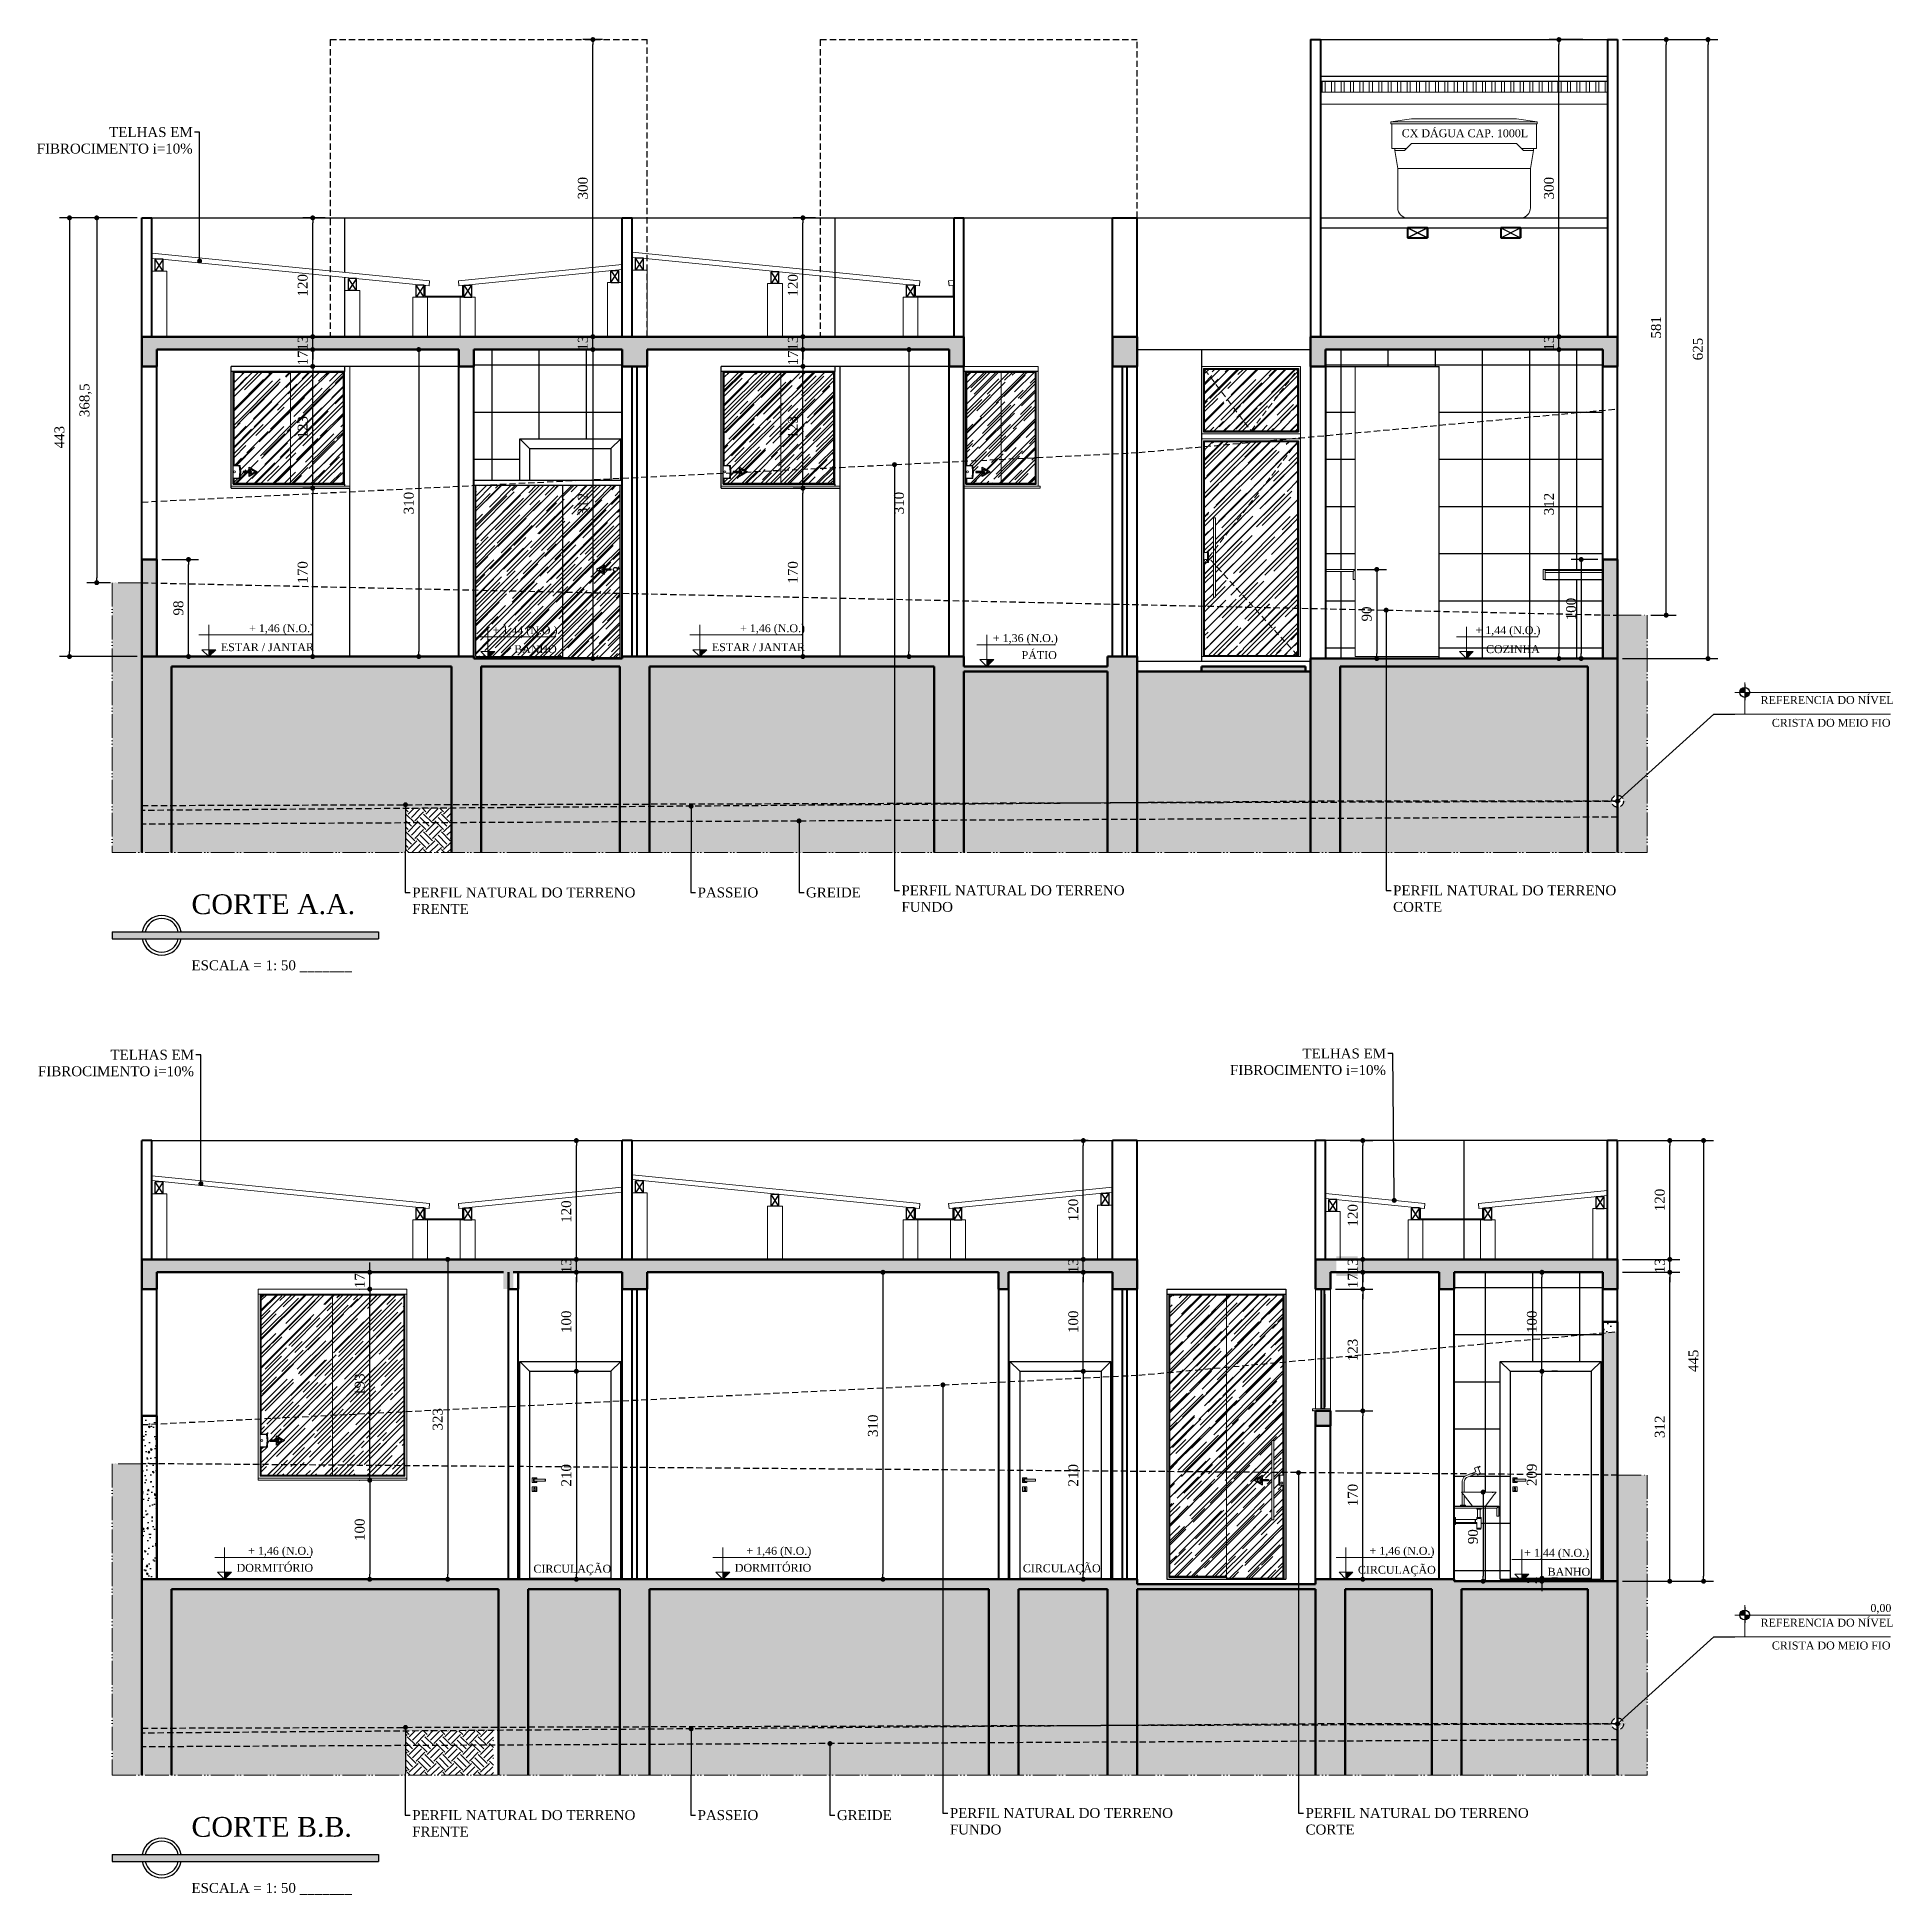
# Model space of a CAD drawing. Header units: millimetres. Extents: x 81693 to 98868, y 6565 to 11437.
# Drawn here: x 90416 to 92290, y 8585 to 10461 of the extents above; entities that cross this region are included whole.
import ezdxf
from ezdxf import colors
from ezdxf.entities.mleader import LeaderData, LeaderLine
from ezdxf.math import Vec2, Vec3

# ---------------------------------------------------------------- set-up
doc = ezdxf.new("R2010")
doc.units = ezdxf.units.MM
for name, pattern in [('ACAD_ISO05W100', [33, 24, -3, 0, -3, 0, -3]), ('ACAD_ISO06W100', [36, 24, -3, 0, -3, 0, -3, 0, -3]), ('HIDDEN', [9.525, 6.35, -3.175])]:
    doc.linetypes.add(name, pattern=pattern)
for name, color, linetype, lineweight in [('Cotas', 12, 'Continuous', 5), ('Fachadas - Varanda', 3, 'Continuous', 30), ('Hachura', 1, 'Continuous', 9), ('Parede Baixa', 5, 'Continuous', 50), ('Parede Corte', 4, 'Continuous', 40), ('Perfil Natural-1', 241, 'HIDDEN', 25), ('Perfil Natural-2', 40, 'HIDDEN', 25), ('Perfil Natural-4', 150, 'HIDDEN', 25), ('Pilares Sub-solo', 7, 'Continuous', 70), ('Pisos', 55, 'Continuous', 5), ('Pisos Externos', 15, 'Continuous', 9), ('Portas - Janelas', 2, 'Continuous', 20), ('Projeção Balanço', 2, 'ACAD_ISO05W100', 20), ('Projeção Portas', 55, 'HIDDEN', 5)]:
    doc.layers.add(name, color=color, linetype=linetype, lineweight=lineweight)
for name, color, linetype in [('Fechamento Varanda', 3, 'Continuous'), ('Grama', 84, 'Continuous'), ('Hachuria - Moveis', 1, 'Continuous'), ('Parede Planta', 5, 'Continuous'), ('Piso', 55, 'Continuous'), ('Piso Lay-out', 19, 'Continuous'), ('PN010', 1, 'Continuous'), ('PORTAS', 3, 'Continuous'), ('Portas-Cotas', 2, 'Continuous'), ('Projeção Janela - Viga', 1, 'HIDDEN'), ('Projeção perfil', 74, 'HIDDEN'), ('Texto', 2, 'Continuous')]:
    doc.layers.add(name, color=color, linetype=linetype)
doc.styles.get("Standard").update_dxf_attribs({"font": 'romantic.ttf', "height": 10})
doc.styles.add('Valéria', font='romantic.ttf', dxfattribs={"height": 10})
doc.styles.add('Valéria1', font='romantic.ttf', dxfattribs={"height": 10})
doc.dimstyles.new('Cota - 50', dxfattribs={"dimtxt": 10, "dimasz": 5, "dimexe": 10, "dimexo": 20, "dimgap": 5, "dimtad": 1, "dimtxsty": 'Valéria', "dimblk": 'DOT', "dimcen": 0, "dimclrd": 12, "dimclre": 12, "dimclrt": 2, "dimazin": 2, "dimtfac": 1, "dimtix": 1, "dimtmove": 0, "dimatfit": 3, "dimldrblk": 'DOT', "dimfxl": 1, "dimarcsym": 0})
pattern_1 = [(45, (27486.398, 7891.559), (2e-15, 17.9605122), [12.7, -12.7]), (45, (27483.03, 7894.927), (2e-15, 17.9605122), [12.7, -12.7]), (45, (27479.662, 7898.294), (2e-15, 17.9605122), [12.7, -12.7]), (135, (27479.662, 7900.539), (-17.9605122, 2e-15), [12.7, -12.7]), (135, (27483.03, 7903.907), (-17.9605122, 2e-15), [12.7, -12.7]), (135, (27486.398, 7907.275), (-17.9605122, 2e-15), [12.7, -12.7])]
pattern_2 = [(90, (27486.398, 7891.56), (-47.625, 1e-14), []), (180, (27486.398, 7891.56), (-1e-14, -47.625), [])]
pattern_3 = [(45, (27486.398, 7891.559), (8.6210459, 22.9894557), [152.4, -20.32, 50.8, -10.16]), (45, (27492.36, 7904.706), (-16.7391974, 2.3707876), [30.48, -3.3528, 60.96, -7.62]), (45, (27483.883, 7901.258), (32.5444482, 42.17128274), [81.28, -14.224, 40.64, -10.16])]
pattern_4 = [(95, (27486.398, 7891.559), (14.009465, 11.755338), [1.905, -20.955]), (40, (27486.398, 7891.56), (-16.0018453, 11.017673), [1.524, -16.7640584]), (145.451445, (27487.565, 7892.539), (-1.99238, 22.77301), [1.619001, -17.8090245]), (91.1842, (27482.805, 7895.151), (22.141024, 16.195341), [2.8575, -31.4325]), (141.635558, (27484.65, 7896.5), (-0.708662, 34.282676), [2.428502, -26.713561]), (36.18415, (27482.805, 7895.15), (-0.708662, 34.282676), [2.285997, -25.145973]), (66, (27485.5, 7896.049), (17.951998, 3.489515), [1.905, -20.955]), (11, (27485.5, 7896.05), (-8.6539927, 17.3941193), [1.524, -16.764]), (116.451445, (27486.996, 7896.34), (9.298005, 20.8836343), [1.619001, -17.808994]), (82.5, (27486.3976, 7891.559), (-5.7605469, 6.1973414), [0, -16.5608, 0, -17.018, 0, -16.8275]), (52.5, (27486.398, 7891.559), (-2.3589727, 11.8087), [0, -9.7028, 0, -16.1798, 0, -6.4135]), (12.5, (27482.3924, 7887.554), (9.9927863, 9.18261956), [0, -6.35, 0, -19.812, 0, -26.289]), (2.5, (27480.596, 7885.758), (8.6763904, 12.2722393), [0, -8.255, 0, -13.1572, 0, -18.669])]
pattern_5 = [(45, (24631.961, 6959.921), (8.6210459, 22.9894557), [152.4, -20.32, 50.8, -10.16]), (45, (24637.924, 6973.068), (-16.7391974, 2.3707876), [30.48, -3.3528, 60.96, -7.62]), (45, (24629.4466, 6969.619), (32.5444482, 42.17128274), [81.28, -14.224, 40.64, -10.16])]
pattern_6 = [(45, (24631.961, 6959.92), (2e-15, 17.9605122), [12.7, -12.7]), (45, (24628.593, 6963.288), (2e-15, 17.9605122), [12.7, -12.7]), (45, (24625.226, 6966.656), (2e-15, 17.9605122), [12.7, -12.7]), (135, (24625.226, 6968.901), (-17.9605122, 2e-15), [12.7, -12.7]), (135, (24628.593, 6972.268), (-17.9605122, 2e-15), [12.7, -12.7]), (135, (24631.961, 6975.636), (-17.9605122, 2e-15), [12.7, -12.7])]
pattern_7 = [(95, (24631.961, 6959.92), (14.009465, 11.755338), [1.905, -20.955]), (40, (24631.961, 6959.92), (-16.0018453, 11.017673), [1.524, -16.7640584]), (145.451445, (24633.128, 6960.9), (-1.9923798, 22.77301), [1.619001, -17.8090245]), (91.1842, (24628.37, 6963.513), (22.141024, 16.195341), [2.8575, -31.4325]), (141.635558, (24630.214, 6964.862), (-0.708662, 34.282676), [2.428502, -26.713561]), (36.18415, (24628.37, 6963.513), (-0.708662, 34.282676), [2.285997, -25.145973]), (66, (24631.063, 6964.411), (17.951998, 3.489515), [1.905, -20.955]), (11, (24631.063, 6964.41), (-8.6539927, 17.3941193), [1.524, -16.764]), (116.451445, (24632.559, 6964.702), (9.298005, 20.8836343), [1.619001, -17.808994]), (82.5, (24631.961, 6959.9206), (-5.7605469, 6.19734137), [0, -16.5608, 0, -17.018, 0, -16.8275]), (52.5, (24631.961, 6959.921), (-2.3589727, 11.8087), [0, -9.7028, 0, -16.1798, 0, -6.4135]), (12.5, (24627.956, 6955.9154), (9.9927863, 9.18261956), [0, -6.35, 0, -19.812, 0, -26.289]), (2.5, (24626.16, 6954.119), (8.6763904, 12.2722393), [0, -8.255, 0, -13.1572, 0, -18.669])]
pattern_8 = [(95, (21.436, 2975), (14.009465, 11.755338), [1.905, -20.955]), (40, (21.436, 2975), (-16.0018453, 11.017673), [1.524, -16.7640584]), (145.451445, (22.604, 2975.98), (-1.9923798, 22.7730102), [1.619001, -17.8090245]), (91.1842, (17.844, 2978.592), (22.1410243, 16.1953413), [2.8575, -31.4325]), (141.635558, (19.69, 2979.942), (-0.708662, 34.282676), [2.428502, -26.713561]), (36.18415, (17.844, 2978.592), (-0.708662, 34.282676), [2.285997, -25.145973]), (66, (20.538, 2979.49), (17.951998, 3.489515), [1.905, -20.955]), (11, (20.538, 2979.49), (-8.6539927, 17.3941193), [1.524, -16.764]), (116.451445, (22.034, 2979.781), (9.2980052, 20.8836343), [1.619001, -17.8089938]), (82.5, (21.436, 2975), (-5.7605469, 6.19734137), [0, -16.5608, 0, -17.018, 0, -16.8275]), (52.5, (21.436, 2975), (-2.3589727, 11.8087), [0, -9.7028, 0, -16.1798, 0, -6.4135]), (12.5, (17.431, 2970.995), (9.9927863, 9.18261956), [0, -6.35, 0, -19.812, 0, -26.289]), (2.5, (15.635, 2969.199), (8.6763904, 12.2722393), [0, -8.255, 0, -13.1572, 0, -18.669])]

msp = doc.modelspace()

# ---------------------------------------------------------------- texts
at = {"layer": 'Hachura'}
msp.add_text('CX DÁGUA CAP. 1000L', height=8, dxfattribs=at).set_placement((91793.8813, 10359.8096))
at = {"layer": 'Portas - Janelas', "char_height": 8, "attachment_point": 1}
for s, insert, style in [('+ 1,46 (N.O.)', (90629.9691, 9868.0527), 'Valéria1'), ('+ 1,46 (N.O.)', (91125.7516, 9868.0527), 'Valéria1'), ('ESTAR / JANTAR', (90601.472, 9848.8997), 'Valéria'), ('+ 1,44 (N.O.)', (90875.8335, 9866.0527), 'Valéria1'), ('ESTAR / JANTAR', (91097.2546, 9848.8997), 'Valéria'), ('+ 1,36 (N.O.)', (91381.0221, 9858.0527), 'Valéria1'), ('+ 1,44 (N.O.)', (91868.3447, 9866.0527), 'Valéria1'), ('BANHO', (90897.656, 9846.8997), 'Valéria'), ('PÁTIO', (91409.9925, 9840.8997), 'Valéria'), ('COZINHA', (91878.9483, 9846.8997), 'Valéria'), ('+ 1,46 (N.O.)', (90629.0357, 8936.4142), 'Valéria1'), ('+ 1,46 (N.O.)', (91132.0937, 8936.4142), 'Valéria1'), ('+ 1,46 (N.O.)', (91761.3169, 8936.4142), 'Valéria1'), ('+ 1,44 (N.O.)', (91917.4887, 8934.4142), 'Valéria1'), ('DORMITÓRIO', (90617.3553, 8919.2612), 'Valéria'), ('CIRCULAÇÃO', (90917.0814, 8918.3569), 'Valéria'), ('DORMITÓRIO', (91120.4133, 8919.2612), 'Valéria'), ('CIRCULAÇÃO', (91411.295, 8918.7983), 'Valéria'), ('CIRCULAÇÃO', (91749.6364, 8917.2612), 'Valéria'), ('BANHO', (91941.1588, 8915.2612), 'Valéria')]:
    msp.add_mtext(s, dxfattribs=dict(at, insert=insert, style=style))
at = {"layer": 'Texto', "style": 'Valéria'}
for s, insert, char_height, attachment_point in [('  REFERENCIA DO NÍVEL', (92150.173, 9795.5187), 8, 1), ('  CRISTA DO MEIO FIO', (92287.4156, 9772.4752), 8, 3), ('{\\H2x;\\C5;CORTE A.A.\\P\\P\\H0.5x;\\C2;ESCALA = 1: 50 \\C1;_______\\C2; }', (90571.7826, 9595.3381), 10, 1), ('  0,00', (92261.0724, 8878.6905), 8, 1), ('  REFERENCIA DO NÍVEL', (92150.173, 8863.8802), 8, 1), ('  CRISTA DO MEIO FIO', (92287.4156, 8840.8367), 8, 3), ('{\\H2x;\\C5;CORTE B.B.\\P\\P\\H0.5x;\\C2;ESCALA = 1: 50 \\C1;_______\\C2; }', (90571.7826, 8663.6996), 10, 1)]:
    msp.add_mtext(s, dxfattribs=dict(at, insert=insert, char_height=char_height, attachment_point=attachment_point))

# ---------------------------------------------------------------- blocks, each defined once
blk = doc.blocks.new('_Dot')
at = {"color": 0, "linetype": 'ByBlock', "lineweight": -2}
blk.add_line((-0.5, 0), (-1, 0), dxfattribs=at)
at = {"color": 0, "linetype": 'ByBlock', "const_width": 0.5}
blk.add_lwpolyline([(-0.25, 0, 1), (0.25, 0, 1)], format="xyb", close=True, dxfattribs=at)
blk = doc.blocks.new('*D120')
at = {"layer": 'Cotas', "color": 12, "lineweight": -2, "transparency": 16777216}
for p, q in [((90541.8, 9933.4), (90578.8, 9933.4)), ((90568.8, 9840.4), (90568.8, 9928.4)), ((90556.8, 9835.4), (90578.8, 9835.4))]:
    blk.add_line(p, q, dxfattribs=at)
at = {"layer": 'Defpoints', "color": 0, "transparency": 16777216}
for p in [(90521.8, 9933.4), (90568.8, 9933.4), (90536.8, 9835.4)]:
    blk.add_point(p, dxfattribs=at)
at = {"layer": 'Cotas', "color": 12, "lineweight": -2, "transparency": 16777216, "xscale": 5, "yscale": 5, "zscale": 5}
for p, rotation in [((90568.8, 9933.4), 90), ((90568.8, 9835.4), 270)]:
    blk.add_blockref('_Dot', p, dxfattribs=dict(at, rotation=rotation))
at = {"layer": 'Cotas', "color": 2, "transparency": 16777216, "insert": (90558.6, 9884.4), "char_height": 10, "attachment_point": 5, "rotation": 90, "style": 'Valéria'}
blk.add_mtext('98', dxfattribs=at)
blk = doc.blocks.new('*D121')
at = {"layer": 'Cotas', "color": 12, "lineweight": -2, "transparency": 16777216}
for p, q in [((90694.6, 10005.4), (90684.2, 10005.4)), ((90694.2, 9840.4), (90694.2, 10000.4)), ((90694.6, 9835.4), (90684.2, 9835.4))]:
    blk.add_line(p, q, dxfattribs=at)
at = {"layer": 'Defpoints', "color": 0, "transparency": 16777216}
for p in [(90694.2, 10005.4), (90714.6, 10005.4), (90714.6, 9835.4)]:
    blk.add_point(p, dxfattribs=at)
at = {"layer": 'Cotas', "color": 12, "lineweight": -2, "transparency": 16777216, "xscale": 5, "yscale": 5, "zscale": 5}
for p, rotation in [((90694.2, 10005.4), 90), ((90694.2, 9835.4), 270)]:
    blk.add_blockref('_Dot', p, dxfattribs=dict(at, rotation=rotation))
at = {"layer": 'Cotas', "color": 2, "transparency": 16777216, "insert": (90684.1, 9920.4), "char_height": 10, "attachment_point": 5, "rotation": 90, "style": 'Valéria'}
blk.add_mtext('170', dxfattribs=at)
blk = doc.blocks.new('*D122')
at = {"layer": 'Cotas', "color": 12, "lineweight": -2, "transparency": 16777216}
for p, q in [((90694.6, 10128.4), (90684.2, 10128.4)), ((90694.2, 10010.4), (90694.2, 10123.4)), ((90694.6, 10005.4), (90684.2, 10005.4))]:
    blk.add_line(p, q, dxfattribs=at)
at = {"layer": 'Defpoints', "color": 0, "transparency": 16777216}
for p in [(90694.2, 10128.4), (90714.6, 10128.4), (90714.6, 10005.4)]:
    blk.add_point(p, dxfattribs=at)
at = {"layer": 'Cotas', "color": 12, "lineweight": -2, "transparency": 16777216, "xscale": 5, "yscale": 5, "zscale": 5}
for p, rotation in [((90694.2, 10128.4), 90), ((90694.2, 10005.4), 270)]:
    blk.add_blockref('_Dot', p, dxfattribs=dict(at, rotation=rotation))
at = {"layer": 'Cotas', "color": 2, "transparency": 16777216, "insert": (90684.1, 10066.9), "char_height": 10, "attachment_point": 5, "rotation": 90, "style": 'Valéria'}
blk.add_mtext('123', dxfattribs=at)
blk = doc.blocks.new('*D123')
at = {"layer": 'Cotas', "color": 12, "lineweight": -2, "transparency": 16777216}
for p, q in [((90694.2, 10150.4), (90694.2, 10155.4)), ((90694.6, 10145.4), (90684.2, 10145.4)), ((90694.2, 10128.4), (90694.2, 10145.4)), ((90694.6, 10128.4), (90684.2, 10128.4)), ((90694.2, 10123.4), (90694.2, 10118.4))]:
    blk.add_line(p, q, dxfattribs=at)
at = {"layer": 'Defpoints', "color": 0, "transparency": 16777216}
for p in [(90694.2, 10145.4), (90714.6, 10145.4), (90714.6, 10128.4)]:
    blk.add_point(p, dxfattribs=at)
at = {"layer": 'Cotas', "color": 12, "lineweight": -2, "transparency": 16777216, "xscale": 5, "yscale": 5, "zscale": 5}
for p, rotation in [((90694.2, 10145.4), 270), ((90694.2, 10128.4), 90)]:
    blk.add_blockref('_Dot', p, dxfattribs=dict(at, rotation=rotation))
at = {"layer": 'Cotas', "color": 2, "transparency": 16777216, "insert": (90684.1, 10136.9), "char_height": 10, "attachment_point": 5, "rotation": 90, "style": 'Valéria'}
blk.add_mtext('17', dxfattribs=at)
blk = doc.blocks.new('*D124')
at = {"layer": 'Cotas', "color": 12, "lineweight": -2, "transparency": 16777216}
for p, q in [((90986.8, 10145.4), (90967.1, 10145.4)), ((90977.1, 10140.4), (90977.1, 9838.4)), ((90986.8, 9833.4), (90967.1, 9833.4))]:
    blk.add_line(p, q, dxfattribs=at)
at = {"layer": 'Defpoints', "color": 0, "transparency": 16777216}
for p in [(91006.8, 10145.4), (90977.1, 9833.4), (91006.8, 9833.4)]:
    blk.add_point(p, dxfattribs=at)
at = {"layer": 'Cotas', "color": 12, "lineweight": -2, "transparency": 16777216, "xscale": 5, "yscale": 5, "zscale": 5}
for p, rotation in [((90977.1, 10145.4), 90), ((90977.1, 9833.4), 270)]:
    blk.add_blockref('_Dot', p, dxfattribs=dict(at, rotation=rotation))
at = {"layer": 'Cotas', "color": 2, "transparency": 16777216, "insert": (90967, 9989.4), "char_height": 10, "attachment_point": 5, "rotation": 90, "style": 'Valéria'}
blk.add_mtext('312', dxfattribs=at)
blk = doc.blocks.new('*D125')
at = {"layer": 'Cotas', "color": 12, "lineweight": -2, "transparency": 16777216}
for p, q in [((90977.1, 10163.4), (90977.1, 10168.4)), ((90986.8, 10158.4), (90967.1, 10158.4)), ((90977.1, 10145.4), (90977.1, 10158.4)), ((90986.8, 10145.4), (90967.1, 10145.4)), ((90977.1, 10140.4), (90977.1, 10135.4))]:
    blk.add_line(p, q, dxfattribs=at)
at = {"layer": 'Defpoints', "color": 0, "transparency": 16777216}
for p in [(90977.1, 10158.4), (91006.8, 10158.4), (91006.8, 10145.4)]:
    blk.add_point(p, dxfattribs=at)
at = {"layer": 'Cotas', "color": 12, "lineweight": -2, "transparency": 16777216, "xscale": 5, "yscale": 5, "zscale": 5}
for p, rotation in [((90977.1, 10158.4), 270), ((90977.1, 10145.4), 90)]:
    blk.add_blockref('_Dot', p, dxfattribs=dict(at, rotation=rotation))
at = {"layer": 'Cotas', "color": 2, "transparency": 16777216, "insert": (90967, 10151.9), "char_height": 10, "attachment_point": 5, "rotation": 90, "style": 'Valéria'}
blk.add_mtext('13', dxfattribs=at)
blk = doc.blocks.new('*D126')
at = {"layer": 'Cotas', "color": 12, "lineweight": -2, "transparency": 16777216}
for p, q in [((90986.8, 10458.4), (90967.1, 10458.4)), ((90977.1, 10163.4), (90977.1, 10453.4)), ((90986.8, 10158.4), (90967.1, 10158.4))]:
    blk.add_line(p, q, dxfattribs=at)
at = {"layer": 'Defpoints', "color": 0, "transparency": 16777216}
for p in [(90977.1, 10458.4), (91006.8, 10458.4), (91006.8, 10158.4)]:
    blk.add_point(p, dxfattribs=at)
at = {"layer": 'Cotas', "color": 12, "lineweight": -2, "transparency": 16777216, "xscale": 5, "yscale": 5, "zscale": 5}
for p, rotation in [((90977.1, 10458.4), 90), ((90977.1, 10158.4), 270)]:
    blk.add_blockref('_Dot', p, dxfattribs=dict(at, rotation=rotation))
at = {"layer": 'Cotas', "color": 2, "transparency": 16777216, "insert": (90967, 10308.4), "char_height": 10, "attachment_point": 5, "rotation": 90, "style": 'Valéria'}
blk.add_mtext('300', dxfattribs=at)
blk = doc.blocks.new('*D127')
at = {"layer": 'Cotas', "color": 12, "lineweight": -2, "transparency": 16777216}
for p, q in [((90821.8, 10145.4), (90791.3, 10145.4)), ((90801.3, 10140.4), (90801.3, 9840.4)), ((90821.8, 9835.4), (90791.3, 9835.4))]:
    blk.add_line(p, q, dxfattribs=at)
at = {"layer": 'Defpoints', "color": 0, "transparency": 16777216}
for p in [(90841.8, 10145.4), (90801.3, 9835.4), (90841.8, 9835.4)]:
    blk.add_point(p, dxfattribs=at)
at = {"layer": 'Cotas', "color": 12, "lineweight": -2, "transparency": 16777216, "xscale": 5, "yscale": 5, "zscale": 5}
for p, rotation in [((90801.3, 10145.4), 90), ((90801.3, 9835.4), 270)]:
    blk.add_blockref('_Dot', p, dxfattribs=dict(at, rotation=rotation))
at = {"layer": 'Cotas', "color": 2, "transparency": 16777216, "insert": (90791.2, 9990.4), "char_height": 10, "attachment_point": 5, "rotation": 90, "style": 'Valéria'}
blk.add_mtext('310', dxfattribs=at)
blk = doc.blocks.new('*D128')
at = {"layer": 'Cotas', "color": 12, "lineweight": -2, "transparency": 16777216}
for p, q in [((90694.2, 10163.4), (90694.2, 10168.4)), ((90694.6, 10158.4), (90684.2, 10158.4)), ((90694.2, 10145.4), (90694.2, 10158.4)), ((90694.6, 10145.4), (90684.2, 10145.4)), ((90694.2, 10140.4), (90694.2, 10135.4))]:
    blk.add_line(p, q, dxfattribs=at)
at = {"layer": 'Defpoints', "color": 0, "transparency": 16777216}
for p in [(90694.2, 10158.4), (90714.6, 10158.4), (90714.6, 10145.4)]:
    blk.add_point(p, dxfattribs=at)
at = {"layer": 'Cotas', "color": 12, "lineweight": -2, "transparency": 16777216, "xscale": 5, "yscale": 5, "zscale": 5}
for p, rotation in [((90694.2, 10158.4), 270), ((90694.2, 10145.4), 90)]:
    blk.add_blockref('_Dot', p, dxfattribs=dict(at, rotation=rotation))
at = {"layer": 'Cotas', "color": 2, "transparency": 16777216, "insert": (90684.1, 10151.9), "char_height": 10, "attachment_point": 5, "rotation": 90, "style": 'Valéria'}
blk.add_mtext('13', dxfattribs=at)
blk = doc.blocks.new('*D129')
at = {"layer": 'Cotas', "color": 12, "lineweight": -2, "transparency": 16777216}
for p, q in [((90706.8, 10278.4), (90684.2, 10278.4)), ((90694.2, 10163.4), (90694.2, 10273.4)), ((90694.6, 10158.4), (90684.2, 10158.4))]:
    blk.add_line(p, q, dxfattribs=at)
at = {"layer": 'Defpoints', "color": 0, "transparency": 16777216}
for p in [(90694.2, 10278.4), (90726.8, 10278.4), (90714.6, 10158.4)]:
    blk.add_point(p, dxfattribs=at)
at = {"layer": 'Cotas', "color": 12, "lineweight": -2, "transparency": 16777216, "xscale": 5, "yscale": 5, "zscale": 5}
for p, rotation in [((90694.2, 10278.4), 90), ((90694.2, 10158.4), 270)]:
    blk.add_blockref('_Dot', p, dxfattribs=dict(at, rotation=rotation))
at = {"layer": 'Cotas', "color": 2, "transparency": 16777216, "insert": (90684.1, 10210.3), "char_height": 10, "attachment_point": 5, "rotation": 90, "style": 'Valéria'}
blk.add_mtext('120', dxfattribs=at)
blk = doc.blocks.new('*D130')
at = {"layer": 'Cotas', "color": 12, "lineweight": -2, "transparency": 16777216}
for p, q in [((91189.6, 10005.4), (91179.2, 10005.4)), ((91189.2, 9840.4), (91189.2, 10000.4)), ((91189.6, 9835.4), (91179.2, 9835.4))]:
    blk.add_line(p, q, dxfattribs=at)
at = {"layer": 'Defpoints', "color": 0, "transparency": 16777216}
for p in [(91189.2, 10005.4), (91209.6, 10005.4), (91209.6, 9835.4)]:
    blk.add_point(p, dxfattribs=at)
at = {"layer": 'Cotas', "color": 12, "lineweight": -2, "transparency": 16777216, "xscale": 5, "yscale": 5, "zscale": 5}
for p, rotation in [((91189.2, 10005.4), 90), ((91189.2, 9835.4), 270)]:
    blk.add_blockref('_Dot', p, dxfattribs=dict(at, rotation=rotation))
at = {"layer": 'Cotas', "color": 2, "transparency": 16777216, "insert": (91179.1, 9920.4), "char_height": 10, "attachment_point": 5, "rotation": 90, "style": 'Valéria'}
blk.add_mtext('170', dxfattribs=at)
blk = doc.blocks.new('*D131')
at = {"layer": 'Cotas', "color": 12, "lineweight": -2, "transparency": 16777216}
for p, q in [((91189.6, 10128.4), (91179.2, 10128.4)), ((91189.2, 10010.4), (91189.2, 10123.4)), ((91189.6, 10005.4), (91179.2, 10005.4))]:
    blk.add_line(p, q, dxfattribs=at)
at = {"layer": 'Defpoints', "color": 0, "transparency": 16777216}
for p in [(91189.2, 10128.4), (91209.6, 10128.4), (91209.6, 10005.4)]:
    blk.add_point(p, dxfattribs=at)
at = {"layer": 'Cotas', "color": 12, "lineweight": -2, "transparency": 16777216, "xscale": 5, "yscale": 5, "zscale": 5}
for p, rotation in [((91189.2, 10128.4), 90), ((91189.2, 10005.4), 270)]:
    blk.add_blockref('_Dot', p, dxfattribs=dict(at, rotation=rotation))
at = {"layer": 'Cotas', "color": 2, "transparency": 16777216, "insert": (91179.1, 10066.9), "char_height": 10, "attachment_point": 5, "rotation": 90, "style": 'Valéria'}
blk.add_mtext('123', dxfattribs=at)
blk = doc.blocks.new('*D132')
at = {"layer": 'Cotas', "color": 12, "lineweight": -2, "transparency": 16777216}
for p, q in [((91189.2, 10150.4), (91189.2, 10155.4)), ((91189.6, 10145.4), (91179.2, 10145.4)), ((91189.2, 10128.4), (91189.2, 10145.4)), ((91189.6, 10128.4), (91179.2, 10128.4)), ((91189.2, 10123.4), (91189.2, 10118.4))]:
    blk.add_line(p, q, dxfattribs=at)
at = {"layer": 'Defpoints', "color": 0, "transparency": 16777216}
for p in [(91189.2, 10145.4), (91209.6, 10145.4), (91209.6, 10128.4)]:
    blk.add_point(p, dxfattribs=at)
at = {"layer": 'Cotas', "color": 12, "lineweight": -2, "transparency": 16777216, "xscale": 5, "yscale": 5, "zscale": 5}
for p, rotation in [((91189.2, 10145.4), 270), ((91189.2, 10128.4), 90)]:
    blk.add_blockref('_Dot', p, dxfattribs=dict(at, rotation=rotation))
at = {"layer": 'Cotas', "color": 2, "transparency": 16777216, "insert": (91179.1, 10136.9), "char_height": 10, "attachment_point": 5, "rotation": 90, "style": 'Valéria'}
blk.add_mtext('17', dxfattribs=at)
blk = doc.blocks.new('*D133')
at = {"layer": 'Cotas', "color": 12, "lineweight": -2, "transparency": 16777216}
for p, q in [((91316.8, 10145.4), (91286.3, 10145.4)), ((91296.3, 10140.4), (91296.3, 9840.4)), ((91316.8, 9835.4), (91286.3, 9835.4))]:
    blk.add_line(p, q, dxfattribs=at)
at = {"layer": 'Defpoints', "color": 0, "transparency": 16777216}
for p in [(91336.8, 10145.4), (91296.3, 9835.4), (91336.8, 9835.4)]:
    blk.add_point(p, dxfattribs=at)
at = {"layer": 'Cotas', "color": 12, "lineweight": -2, "transparency": 16777216, "xscale": 5, "yscale": 5, "zscale": 5}
for p, rotation in [((91296.3, 10145.4), 90), ((91296.3, 9835.4), 270)]:
    blk.add_blockref('_Dot', p, dxfattribs=dict(at, rotation=rotation))
at = {"layer": 'Cotas', "color": 2, "transparency": 16777216, "insert": (91286.2, 9990.4), "char_height": 10, "attachment_point": 5, "rotation": 90, "style": 'Valéria'}
blk.add_mtext('310', dxfattribs=at)
blk = doc.blocks.new('*D134')
at = {"layer": 'Cotas', "color": 12, "lineweight": -2, "transparency": 16777216}
for p, q in [((91189.2, 10163.4), (91189.2, 10168.4)), ((91189.6, 10158.4), (91179.2, 10158.4)), ((91189.2, 10145.4), (91189.2, 10158.4)), ((91189.6, 10145.4), (91179.2, 10145.4)), ((91189.2, 10140.4), (91189.2, 10135.4))]:
    blk.add_line(p, q, dxfattribs=at)
at = {"layer": 'Defpoints', "color": 0, "transparency": 16777216}
for p in [(91189.2, 10158.4), (91209.6, 10158.4), (91209.6, 10145.4)]:
    blk.add_point(p, dxfattribs=at)
at = {"layer": 'Cotas', "color": 12, "lineweight": -2, "transparency": 16777216, "xscale": 5, "yscale": 5, "zscale": 5}
for p, rotation in [((91189.2, 10158.4), 270), ((91189.2, 10145.4), 90)]:
    blk.add_blockref('_Dot', p, dxfattribs=dict(at, rotation=rotation))
at = {"layer": 'Cotas', "color": 2, "transparency": 16777216, "insert": (91179.1, 10151.9), "char_height": 10, "attachment_point": 5, "rotation": 90, "style": 'Valéria'}
blk.add_mtext('13', dxfattribs=at)
blk = doc.blocks.new('*D135')
at = {"layer": 'Cotas', "color": 12, "lineweight": -2, "transparency": 16777216}
for p, q in [((91201.8, 10278.4), (91179.2, 10278.4)), ((91189.2, 10163.4), (91189.2, 10273.4)), ((91189.6, 10158.4), (91179.2, 10158.4))]:
    blk.add_line(p, q, dxfattribs=at)
at = {"layer": 'Defpoints', "color": 0, "transparency": 16777216}
for p in [(91189.2, 10278.4), (91221.8, 10278.4), (91209.6, 10158.4)]:
    blk.add_point(p, dxfattribs=at)
at = {"layer": 'Cotas', "color": 12, "lineweight": -2, "transparency": 16777216, "xscale": 5, "yscale": 5, "zscale": 5}
for p, rotation in [((91189.2, 10278.4), 90), ((91189.2, 10158.4), 270)]:
    blk.add_blockref('_Dot', p, dxfattribs=dict(at, rotation=rotation))
at = {"layer": 'Cotas', "color": 2, "transparency": 16777216, "insert": (91179.1, 10210.3), "char_height": 10, "attachment_point": 5, "rotation": 90, "style": 'Valéria'}
blk.add_mtext('120', dxfattribs=at)
blk = doc.blocks.new('*D136')
at = {"layer": 'Cotas', "color": 12, "lineweight": -2, "transparency": 16777216}
for p, q in [((91976.8, 10145.4), (91942.6, 10145.4)), ((91952.6, 10140.4), (91952.6, 9838.4)), ((91976.8, 9833.4), (91942.6, 9833.4))]:
    blk.add_line(p, q, dxfattribs=at)
at = {"layer": 'Defpoints', "color": 0, "transparency": 16777216}
for p in [(91996.8, 10145.4), (91952.6, 9833.4), (91996.8, 9833.4)]:
    blk.add_point(p, dxfattribs=at)
at = {"layer": 'Cotas', "color": 12, "lineweight": -2, "transparency": 16777216, "xscale": 5, "yscale": 5, "zscale": 5}
for p, rotation in [((91952.6, 10145.4), 90), ((91952.6, 9833.4), 270)]:
    blk.add_blockref('_Dot', p, dxfattribs=dict(at, rotation=rotation))
at = {"layer": 'Cotas', "color": 2, "transparency": 16777216, "insert": (91942.5, 9989.4), "char_height": 10, "attachment_point": 5, "rotation": 90, "style": 'Valéria'}
blk.add_mtext('312', dxfattribs=at)
blk = doc.blocks.new('*D137')
at = {"layer": 'Cotas', "color": 12, "lineweight": -2, "transparency": 16777216}
for p, q in [((91991.8, 9933.4), (91965, 9933.4)), ((91975, 9928.4), (91975, 9838.4)), ((91991.8, 9833.4), (91965, 9833.4))]:
    blk.add_line(p, q, dxfattribs=at)
at = {"layer": 'Defpoints', "color": 0, "transparency": 16777216}
for p in [(92011.8, 9933.4), (91975, 9833.4), (92011.8, 9833.4)]:
    blk.add_point(p, dxfattribs=at)
at = {"layer": 'Cotas', "color": 12, "lineweight": -2, "transparency": 16777216, "xscale": 5, "yscale": 5, "zscale": 5}
for p, rotation in [((91975, 9933.4), 90), ((91975, 9833.4), 270)]:
    blk.add_blockref('_Dot', p, dxfattribs=dict(at, rotation=rotation))
at = {"layer": 'Cotas', "color": 2, "transparency": 16777216, "insert": (91964.9, 9883.4), "char_height": 10, "attachment_point": 5, "rotation": 90, "style": 'Valéria'}
blk.add_mtext('100', dxfattribs=at)
blk = doc.blocks.new('*D138')
at = {"layer": 'Cotas', "color": 12, "lineweight": -2, "transparency": 16777216}
for p, q in [((91952.6, 10163.4), (91952.6, 10168.4)), ((91976.8, 10158.4), (91942.6, 10158.4)), ((91952.6, 10145.4), (91952.6, 10158.4)), ((91976.8, 10145.4), (91942.6, 10145.4)), ((91952.6, 10140.4), (91952.6, 10135.4))]:
    blk.add_line(p, q, dxfattribs=at)
at = {"layer": 'Defpoints', "color": 0, "transparency": 16777216}
for p in [(91952.6, 10158.4), (91996.8, 10158.4), (91996.8, 10145.4)]:
    blk.add_point(p, dxfattribs=at)
at = {"layer": 'Cotas', "color": 12, "lineweight": -2, "transparency": 16777216, "xscale": 5, "yscale": 5, "zscale": 5}
for p, rotation in [((91952.6, 10158.4), 270), ((91952.6, 10145.4), 90)]:
    blk.add_blockref('_Dot', p, dxfattribs=dict(at, rotation=rotation))
at = {"layer": 'Cotas', "color": 2, "transparency": 16777216, "insert": (91942.5, 10151.9), "char_height": 10, "attachment_point": 5, "rotation": 90, "style": 'Valéria'}
blk.add_mtext('13', dxfattribs=at)
blk = doc.blocks.new('*D139')
at = {"layer": 'Cotas', "color": 12, "lineweight": -2, "transparency": 16777216}
for p, q in [((91976.8, 10458.4), (91942.6, 10458.4)), ((91952.6, 10163.4), (91952.6, 10453.4)), ((91976.8, 10158.4), (91942.6, 10158.4))]:
    blk.add_line(p, q, dxfattribs=at)
at = {"layer": 'Defpoints', "color": 0, "transparency": 16777216}
for p in [(91952.6, 10458.4), (91996.8, 10458.4), (91996.8, 10158.4)]:
    blk.add_point(p, dxfattribs=at)
at = {"layer": 'Cotas', "color": 12, "lineweight": -2, "transparency": 16777216, "xscale": 5, "yscale": 5, "zscale": 5}
for p, rotation in [((91952.6, 10458.4), 90), ((91952.6, 10158.4), 270)]:
    blk.add_blockref('_Dot', p, dxfattribs=dict(at, rotation=rotation))
at = {"layer": 'Cotas', "color": 2, "transparency": 16777216, "insert": (91942.5, 10308.4), "char_height": 10, "attachment_point": 5, "rotation": 90, "style": 'Valéria'}
blk.add_mtext('300', dxfattribs=at)
blk = doc.blocks.new('*D140')
at = {"layer": 'Cotas', "color": 12, "lineweight": -2, "transparency": 16777216}
for p, q in [((91748.8, 9923.4), (91778.6, 9923.4)), ((91768.6, 9918.4), (91768.6, 9838.4)), ((91766.8, 9833.4), (91778.6, 9833.4))]:
    blk.add_line(p, q, dxfattribs=at)
at = {"layer": 'Defpoints', "color": 0, "transparency": 16777216}
for p in [(91728.8, 9923.4), (91746.8, 9833.4), (91768.6, 9833.4)]:
    blk.add_point(p, dxfattribs=at)
at = {"layer": 'Cotas', "color": 12, "lineweight": -2, "transparency": 16777216, "xscale": 5, "yscale": 5, "zscale": 5}
for p, rotation in [((91768.6, 9923.4), 90), ((91768.6, 9833.4), 270)]:
    blk.add_blockref('_Dot', p, dxfattribs=dict(at, rotation=rotation))
at = {"layer": 'Cotas', "color": 2, "transparency": 16777216, "insert": (91758.5, 9878.4), "char_height": 10, "attachment_point": 5, "rotation": 90, "style": 'Valéria'}
blk.add_mtext('90', dxfattribs=at)
blk = doc.blocks.new('*D141')
at = {"layer": 'Cotas', "color": 12, "lineweight": -2, "transparency": 16777216}
for p, q in [((92016.8, 10458.4), (92070.9, 10458.4)), ((92060.9, 9882.2), (92060.9, 10453.4)), ((92045.2, 9877.2), (92070.9, 9877.2))]:
    blk.add_line(p, q, dxfattribs=at)
at = {"layer": 'Defpoints', "color": 0, "transparency": 16777216}
for p in [(91996.8, 10458.4), (92060.9, 10458.4), (92025.2, 9877.2)]:
    blk.add_point(p, dxfattribs=at)
at = {"layer": 'Cotas', "color": 12, "lineweight": -2, "transparency": 16777216, "xscale": 5, "yscale": 5, "zscale": 5}
for p, rotation in [((92060.9, 10458.4), 90), ((92060.9, 9877.2), 270)]:
    blk.add_blockref('_Dot', p, dxfattribs=dict(at, rotation=rotation))
at = {"layer": 'Cotas', "color": 2, "transparency": 16777216, "insert": (92050.7, 10167.8), "char_height": 10, "attachment_point": 5, "rotation": 90, "style": 'Valéria'}
blk.add_mtext('581', dxfattribs=at)
blk = doc.blocks.new('*D142')
at = {"layer": 'Cotas', "color": 12, "lineweight": -2, "transparency": 16777216}
for p, q in [((90511.8, 10278.4), (90466.1, 10278.4)), ((90476.1, 10273.4), (90476.1, 9915)), ((90490.1, 9910), (90466.1, 9910))]:
    blk.add_line(p, q, dxfattribs=at)
at = {"layer": 'Defpoints', "color": 0, "transparency": 16777216}
for p in [(90531.8, 10278.4), (90476.1, 9910), (90510.1, 9910)]:
    blk.add_point(p, dxfattribs=at)
at = {"layer": 'Cotas', "color": 12, "lineweight": -2, "transparency": 16777216, "xscale": 5, "yscale": 5, "zscale": 5}
for p, rotation in [((90476.1, 10278.4), 90), ((90476.1, 9910), 270)]:
    blk.add_blockref('_Dot', p, dxfattribs=dict(at, rotation=rotation))
at = {"layer": 'Cotas', "color": 2, "transparency": 16777216, "insert": (90464.9, 10094.2), "char_height": 10, "attachment_point": 5, "rotation": 90, "style": 'Valéria'}
blk.add_mtext('368,5', dxfattribs=at)
blk = doc.blocks.new('*D143')
at = {"layer": 'Cotas', "color": 12, "lineweight": -2, "transparency": 16777216}
for p, q in [((90516.8, 10278.4), (90438.6, 10278.4)), ((90448.6, 10273.4), (90448.6, 9840.4)), ((90516.8, 9835.4), (90438.6, 9835.4))]:
    blk.add_line(p, q, dxfattribs=at)
at = {"layer": 'Defpoints', "color": 0, "transparency": 16777216}
for p in [(90536.8, 10278.4), (90448.6, 9835.4), (90536.8, 9835.4)]:
    blk.add_point(p, dxfattribs=at)
at = {"layer": 'Cotas', "color": 12, "lineweight": -2, "transparency": 16777216, "xscale": 5, "yscale": 5, "zscale": 5}
for p, rotation in [((90448.6, 10278.4), 90), ((90448.6, 9835.4), 270)]:
    blk.add_blockref('_Dot', p, dxfattribs=dict(at, rotation=rotation))
at = {"layer": 'Cotas', "color": 2, "transparency": 16777216, "insert": (90438.5, 10056.9), "char_height": 10, "attachment_point": 5, "rotation": 90, "style": 'Valéria'}
blk.add_mtext('443', dxfattribs=at)
blk = doc.blocks.new('*D144')
at = {"layer": 'Cotas', "color": 12, "lineweight": -2, "transparency": 16777216}
for p, q in [((92016.8, 10458.4), (92113.1, 10458.4)), ((92103.1, 9838.4), (92103.1, 10453.4)), ((92016.8, 9833.4), (92113.1, 9833.4))]:
    blk.add_line(p, q, dxfattribs=at)
at = {"layer": 'Defpoints', "color": 0, "transparency": 16777216}
for p in [(91996.8, 10458.4), (92103.1, 10458.4), (91996.8, 9833.4)]:
    blk.add_point(p, dxfattribs=at)
at = {"layer": 'Cotas', "color": 12, "lineweight": -2, "transparency": 16777216, "xscale": 5, "yscale": 5, "zscale": 5}
for p, rotation in [((92103.1, 10458.4), 90), ((92103.1, 9833.4), 270)]:
    blk.add_blockref('_Dot', p, dxfattribs=dict(at, rotation=rotation))
at = {"layer": 'Cotas', "color": 2, "transparency": 16777216, "insert": (92092.9, 10145.9), "char_height": 10, "attachment_point": 5, "rotation": 90, "style": 'Valéria'}
blk.add_mtext('625', dxfattribs=at)
blk = doc.blocks.new('*D145')
at = {"layer": 'Cotas', "color": 12, "lineweight": -2, "transparency": 16777216}
for p, q in [((91470.3, 9113.7), (91462.3, 9113.7)), ((91472.3, 9108.7), (91472.3, 8908.7)), ((91470.3, 8903.7), (91462.3, 8903.7))]:
    blk.add_line(p, q, dxfattribs=at)
at = {"layer": 'Defpoints', "color": 0, "transparency": 16777216}
for p in [(91490.3, 9113.7), (91472.3, 8903.7), (91490.3, 8903.7)]:
    blk.add_point(p, dxfattribs=at)
at = {"layer": 'Cotas', "color": 12, "lineweight": -2, "transparency": 16777216, "xscale": 5, "yscale": 5, "zscale": 5}
for p, rotation in [((91472.3, 9113.7), 90), ((91472.3, 8903.7), 270)]:
    blk.add_blockref('_Dot', p, dxfattribs=dict(at, rotation=rotation))
at = {"layer": 'Cotas', "color": 2, "transparency": 16777216, "insert": (91462.2, 9008.7), "char_height": 10, "attachment_point": 5, "rotation": 90, "style": 'Valéria'}
blk.add_mtext('210', dxfattribs=at)
blk = doc.blocks.new('*D146')
at = {"layer": 'Cotas', "color": 12, "lineweight": -2, "transparency": 16777216}
for p, q in [((91470.3, 9213.7), (91462.3, 9213.7)), ((91472.3, 9118.7), (91472.3, 9208.7)), ((91470.3, 9113.7), (91462.3, 9113.7))]:
    blk.add_line(p, q, dxfattribs=at)
at = {"layer": 'Defpoints', "color": 0, "transparency": 16777216}
for p in [(91472.3, 9213.7), (91490.3, 9213.7), (91490.3, 9113.7)]:
    blk.add_point(p, dxfattribs=at)
at = {"layer": 'Cotas', "color": 12, "lineweight": -2, "transparency": 16777216, "xscale": 5, "yscale": 5, "zscale": 5}
for p, rotation in [((91472.3, 9213.7), 90), ((91472.3, 9113.7), 270)]:
    blk.add_blockref('_Dot', p, dxfattribs=dict(at, rotation=rotation))
at = {"layer": 'Cotas', "color": 2, "transparency": 16777216, "insert": (91462.2, 9163.7), "char_height": 10, "attachment_point": 5, "rotation": 90, "style": 'Valéria'}
blk.add_mtext('100', dxfattribs=at)
blk = doc.blocks.new('*D147')
at = {"layer": 'Cotas', "color": 12, "lineweight": -2, "transparency": 16777216}
for p, q in [((91472.3, 9231.7), (91472.3, 9236.7)), ((91477.1, 9226.7), (91462.3, 9226.7)), ((91477.1, 9213.7), (91462.3, 9213.7)), ((91472.3, 9213.7), (91472.3, 9226.7)), ((91472.3, 9208.7), (91472.3, 9203.7))]:
    blk.add_line(p, q, dxfattribs=at)
at = {"layer": 'Defpoints', "color": 0, "transparency": 16777216}
for p in [(91472.3, 9226.7), (91497.1, 9226.7), (91497.1, 9213.7)]:
    blk.add_point(p, dxfattribs=at)
at = {"layer": 'Cotas', "color": 12, "lineweight": -2, "transparency": 16777216, "xscale": 5, "yscale": 5, "zscale": 5}
for p, rotation in [((91472.3, 9226.7), 270), ((91472.3, 9213.7), 90)]:
    blk.add_blockref('_Dot', p, dxfattribs=dict(at, rotation=rotation))
at = {"layer": 'Cotas', "color": 2, "transparency": 16777216, "insert": (91462.2, 9220.2), "char_height": 10, "attachment_point": 5, "rotation": 90, "style": 'Valéria'}
blk.add_mtext('13', dxfattribs=at)
blk = doc.blocks.new('*D148')
at = {"layer": 'Cotas', "color": 12, "lineweight": -2, "transparency": 16777216}
for p, q in [((91477.1, 9346.7), (91462.3, 9346.7)), ((91472.3, 9231.7), (91472.3, 9341.7)), ((91477.1, 9226.7), (91462.3, 9226.7))]:
    blk.add_line(p, q, dxfattribs=at)
at = {"layer": 'Defpoints', "color": 0, "transparency": 16777216}
for p in [(91472.3, 9346.7), (91497.1, 9346.7), (91497.1, 9226.7)]:
    blk.add_point(p, dxfattribs=at)
at = {"layer": 'Cotas', "color": 12, "lineweight": -2, "transparency": 16777216, "xscale": 5, "yscale": 5, "zscale": 5}
for p, rotation in [((91472.3, 9346.7), 90), ((91472.3, 9226.7), 270)]:
    blk.add_blockref('_Dot', p, dxfattribs=dict(at, rotation=rotation))
at = {"layer": 'Cotas', "color": 2, "transparency": 16777216, "insert": (91462.2, 9276.6), "char_height": 10, "attachment_point": 5, "rotation": 90, "style": 'Valéria'}
blk.add_mtext('120', dxfattribs=at)
blk = doc.blocks.new('*D149')
at = {"layer": 'Cotas', "color": 12, "lineweight": -2, "transparency": 16777216}
for p, q in [((91726.8, 9073.7), (91764.5, 9073.7)), ((91754.5, 8908.7), (91754.5, 9068.7)), ((91726.8, 8903.7), (91764.5, 8903.7))]:
    blk.add_line(p, q, dxfattribs=at)
at = {"layer": 'Defpoints', "color": 0, "transparency": 16777216}
for p in [(91706.8, 9073.7), (91754.5, 9073.7), (91706.8, 8903.7)]:
    blk.add_point(p, dxfattribs=at)
at = {"layer": 'Cotas', "color": 12, "lineweight": -2, "transparency": 16777216, "xscale": 5, "yscale": 5, "zscale": 5}
for p, rotation in [((91754.5, 9073.7), 90), ((91754.5, 8903.7), 270)]:
    blk.add_blockref('_Dot', p, dxfattribs=dict(at, rotation=rotation))
at = {"layer": 'Cotas', "color": 2, "transparency": 16777216, "insert": (91744.4, 8988.7), "char_height": 10, "attachment_point": 5, "rotation": 90, "style": 'Valéria'}
blk.add_mtext('170', dxfattribs=at)
blk = doc.blocks.new('*D150')
at = {"layer": 'Cotas', "color": 12, "lineweight": -2, "transparency": 16777216}
for p, q in [((91726.8, 9196.7), (91764.5, 9196.7)), ((91754.5, 9078.7), (91754.5, 9191.7)), ((91726.8, 9073.7), (91764.5, 9073.7))]:
    blk.add_line(p, q, dxfattribs=at)
at = {"layer": 'Defpoints', "color": 0, "transparency": 16777216}
for p in [(91706.8, 9196.7), (91754.5, 9196.7), (91706.8, 9073.7)]:
    blk.add_point(p, dxfattribs=at)
at = {"layer": 'Cotas', "color": 12, "lineweight": -2, "transparency": 16777216, "xscale": 5, "yscale": 5, "zscale": 5}
for p, rotation in [((91754.5, 9196.7), 90), ((91754.5, 9073.7), 270)]:
    blk.add_blockref('_Dot', p, dxfattribs=dict(at, rotation=rotation))
at = {"layer": 'Cotas', "color": 2, "transparency": 16777216, "insert": (91744.4, 9135.2), "char_height": 10, "attachment_point": 5, "rotation": 90, "style": 'Valéria'}
blk.add_mtext('123', dxfattribs=at)
blk = doc.blocks.new('*D151')
at = {"layer": 'Cotas', "color": 12, "lineweight": -2, "transparency": 16777216}
for p, q in [((91741.8, 9213.7), (91764.5, 9213.7)), ((91754.5, 9218.7), (91754.5, 9223.7)), ((91754.5, 9196.7), (91754.5, 9213.7)), ((91726.8, 9196.7), (91764.5, 9196.7)), ((91754.5, 9191.7), (91754.5, 9186.7))]:
    blk.add_line(p, q, dxfattribs=at)
at = {"layer": 'Defpoints', "color": 0, "transparency": 16777216}
for p in [(91721.8, 9213.7), (91754.5, 9213.7), (91706.8, 9196.7)]:
    blk.add_point(p, dxfattribs=at)
at = {"layer": 'Cotas', "color": 12, "lineweight": -2, "transparency": 16777216, "xscale": 5, "yscale": 5, "zscale": 5}
for p, rotation in [((91754.5, 9213.7), 270), ((91754.5, 9196.7), 90)]:
    blk.add_blockref('_Dot', p, dxfattribs=dict(at, rotation=rotation))
at = {"layer": 'Cotas', "color": 2, "transparency": 16777216, "insert": (91744.4, 9205.2), "char_height": 10, "attachment_point": 5, "rotation": 90, "style": 'Valéria'}
blk.add_mtext('17', dxfattribs=at)
blk = doc.blocks.new('*D152')
at = {"layer": 'Cotas', "color": 12, "lineweight": -2, "transparency": 16777216}
for p, q in [((91754.5, 9231.7), (91754.5, 9236.7)), ((91741.8, 9226.7), (91764.5, 9226.7)), ((91741.8, 9213.7), (91764.5, 9213.7)), ((91754.5, 9213.7), (91754.5, 9226.7)), ((91754.5, 9208.7), (91754.5, 9203.7))]:
    blk.add_line(p, q, dxfattribs=at)
at = {"layer": 'Defpoints', "color": 0, "transparency": 16777216}
for p in [(91721.8, 9226.7), (91721.8, 9213.7), (91754.5, 9226.7)]:
    blk.add_point(p, dxfattribs=at)
at = {"layer": 'Cotas', "color": 12, "lineweight": -2, "transparency": 16777216, "xscale": 5, "yscale": 5, "zscale": 5}
for p, rotation in [((91754.5, 9226.7), 270), ((91754.5, 9213.7), 90)]:
    blk.add_blockref('_Dot', p, dxfattribs=dict(at, rotation=rotation))
at = {"layer": 'Cotas', "color": 2, "transparency": 16777216, "insert": (91744.4, 9220.2), "char_height": 10, "attachment_point": 5, "rotation": 90, "style": 'Valéria'}
blk.add_mtext('13', dxfattribs=at)
blk = doc.blocks.new('*D153')
at = {"layer": 'Cotas', "color": 12, "lineweight": -2, "transparency": 16777216}
for p, q in [((91741.8, 9346.7), (91764.5, 9346.7)), ((91754.5, 9231.7), (91754.5, 9341.7)), ((91741.8, 9226.7), (91764.5, 9226.7))]:
    blk.add_line(p, q, dxfattribs=at)
at = {"layer": 'Defpoints', "color": 0, "transparency": 16777216}
for p in [(91721.8, 9346.7), (91754.5, 9346.7), (91721.8, 9226.7)]:
    blk.add_point(p, dxfattribs=at)
at = {"layer": 'Cotas', "color": 12, "lineweight": -2, "transparency": 16777216, "xscale": 5, "yscale": 5, "zscale": 5}
for p, rotation in [((91754.5, 9346.7), 90), ((91754.5, 9226.7), 270)]:
    blk.add_blockref('_Dot', p, dxfattribs=dict(at, rotation=rotation))
at = {"layer": 'Cotas', "color": 2, "transparency": 16777216, "insert": (91744.4, 9271.2), "char_height": 10, "attachment_point": 5, "rotation": 90, "style": 'Valéria'}
blk.add_mtext('120', dxfattribs=at)
blk = doc.blocks.new('*D154')
at = {"layer": 'Cotas', "color": 12, "lineweight": -2, "transparency": 16777216}
for p, q in [((91876, 8986.7), (91876, 8906.7)), ((91885.1, 8991.7), (91886, 8991.7)), ((91891.8, 8901.7), (91886, 8901.7))]:
    blk.add_line(p, q, dxfattribs=at)
at = {"layer": 'Defpoints', "color": 0, "transparency": 16777216}
for p in [(91865.1, 8991.7), (91871.8, 8901.7), (91876, 8901.7)]:
    blk.add_point(p, dxfattribs=at)
at = {"layer": 'Cotas', "color": 12, "lineweight": -2, "transparency": 16777216, "xscale": 5, "yscale": 5, "zscale": 5}
for p, rotation in [((91876, 8991.7), 90), ((91876, 8901.7), 270)]:
    blk.add_blockref('_Dot', p, dxfattribs=dict(at, rotation=rotation))
at = {"layer": 'Cotas', "color": 2, "transparency": 16777216, "insert": (91865.8, 8946.7), "char_height": 10, "attachment_point": 5, "rotation": 90, "style": 'Valéria'}
blk.add_mtext('90', dxfattribs=at)
blk = doc.blocks.new('*D155')
at = {"layer": 'Cotas', "color": 12, "lineweight": -2, "transparency": 16777216}
for p, q in [((91935.4, 8908.7), (91935.4, 8913.7)), ((91935.4, 8903.7), (91935.4, 8901.7)), ((91935.4, 8896.7), (91935.4, 8891.7)), ((91951, 8903.7), (91945.4, 8903.7)), ((91951, 8901.7), (91945.4, 8901.7))]:
    blk.add_line(p, q, dxfattribs=at)
at = {"layer": 'Defpoints', "color": 0, "transparency": 16777216}
for p in [(91931, 8903.7), (91931, 8901.7), (91935.4, 8901.7)]:
    blk.add_point(p, dxfattribs=at)
at = {"layer": 'Cotas', "color": 12, "lineweight": -2, "transparency": 16777216, "xscale": 5, "yscale": 5, "zscale": 5}
for p, rotation in [((91935.4, 8903.7), 270), ((91935.4, 8901.7), 90)]:
    blk.add_blockref('_Dot', p, dxfattribs=dict(at, rotation=rotation))
at = {"layer": 'Cotas', "color": 2, "transparency": 16777216, "insert": (91925.4, 8902.7), "char_height": 10, "attachment_point": 5, "rotation": 90, "style": 'Valéria'}
blk.add_mtext('2', dxfattribs=at)
blk = doc.blocks.new('*D156')
at = {"layer": 'Cotas', "color": 12, "lineweight": -2, "transparency": 16777216}
for p, q in [((91935.4, 8909.7), (91935.4, 9108.7)), ((91951.1, 9113.7), (91945.4, 9113.7)), ((91951.1, 8904.7), (91945.4, 8904.7))]:
    blk.add_line(p, q, dxfattribs=at)
at = {"layer": 'Defpoints', "color": 0, "transparency": 16777216}
for p in [(91931.1, 9113.7), (91935.4, 9113.7), (91931.1, 8904.7)]:
    blk.add_point(p, dxfattribs=at)
at = {"layer": 'Cotas', "color": 12, "lineweight": -2, "transparency": 16777216, "xscale": 5, "yscale": 5, "zscale": 5}
for p, rotation in [((91935.4, 9113.7), 90), ((91935.4, 8904.7), 270)]:
    blk.add_blockref('_Dot', p, dxfattribs=dict(at, rotation=rotation))
at = {"layer": 'Cotas', "color": 2, "transparency": 16777216, "insert": (91925.2, 9009.2), "char_height": 10, "attachment_point": 5, "rotation": 90, "style": 'Valéria'}
blk.add_mtext('209', dxfattribs=at)
blk = doc.blocks.new('*D157')
at = {"layer": 'Cotas', "color": 12, "lineweight": -2, "transparency": 16777216}
for p, q in [((91951.1, 9213.7), (91945.4, 9213.7)), ((91935.4, 9118.7), (91935.4, 9208.7)), ((91951.1, 9113.7), (91945.4, 9113.7))]:
    blk.add_line(p, q, dxfattribs=at)
at = {"layer": 'Defpoints', "color": 0, "transparency": 16777216}
for p in [(91931.1, 9213.7), (91935.4, 9213.7), (91931.1, 9113.7)]:
    blk.add_point(p, dxfattribs=at)
at = {"layer": 'Cotas', "color": 12, "lineweight": -2, "transparency": 16777216, "xscale": 5, "yscale": 5, "zscale": 5}
for p, rotation in [((91935.4, 9213.7), 90), ((91935.4, 9113.7), 270)]:
    blk.add_blockref('_Dot', p, dxfattribs=dict(at, rotation=rotation))
at = {"layer": 'Cotas', "color": 2, "transparency": 16777216, "insert": (91925.3, 9163.7), "char_height": 10, "attachment_point": 5, "rotation": 90, "style": 'Valéria'}
blk.add_mtext('100', dxfattribs=at)
blk = doc.blocks.new('*D158')
at = {"layer": 'Cotas', "color": 12, "lineweight": -2, "transparency": 16777216}
for p, q in [((92016.8, 9213.7), (92074.5, 9213.7)), ((92064.5, 8906.7), (92064.5, 9208.7)), ((92016.8, 8901.7), (92074.5, 8901.7))]:
    blk.add_line(p, q, dxfattribs=at)
at = {"layer": 'Defpoints', "color": 0, "transparency": 16777216}
for p in [(91996.8, 9213.7), (92064.5, 9213.7), (91996.8, 8901.7)]:
    blk.add_point(p, dxfattribs=at)
at = {"layer": 'Cotas', "color": 12, "lineweight": -2, "transparency": 16777216, "xscale": 5, "yscale": 5, "zscale": 5}
for p, rotation in [((92064.5, 9213.7), 90), ((92064.5, 8901.7), 270)]:
    blk.add_blockref('_Dot', p, dxfattribs=dict(at, rotation=rotation))
at = {"layer": 'Cotas', "color": 2, "transparency": 16777216, "insert": (92054.4, 9057.7), "char_height": 10, "attachment_point": 5, "rotation": 90, "style": 'Valéria'}
blk.add_mtext('312', dxfattribs=at)
blk = doc.blocks.new('*D159')
at = {"layer": 'Cotas', "color": 12, "lineweight": -2, "transparency": 16777216}
for p, q in [((92064.5, 9231.7), (92064.5, 9236.7)), ((92016.8, 9226.7), (92074.5, 9226.7)), ((92016.8, 9213.7), (92074.5, 9213.7)), ((92064.5, 9213.7), (92064.5, 9226.7)), ((92064.5, 9208.7), (92064.5, 9203.7))]:
    blk.add_line(p, q, dxfattribs=at)
at = {"layer": 'Defpoints', "color": 0, "transparency": 16777216}
for p in [(91996.8, 9226.7), (91996.8, 9213.7), (92064.5, 9226.7)]:
    blk.add_point(p, dxfattribs=at)
at = {"layer": 'Cotas', "color": 12, "lineweight": -2, "transparency": 16777216, "xscale": 5, "yscale": 5, "zscale": 5}
for p, rotation in [((92064.5, 9226.7), 270), ((92064.5, 9213.7), 90)]:
    blk.add_blockref('_Dot', p, dxfattribs=dict(at, rotation=rotation))
at = {"layer": 'Cotas', "color": 2, "transparency": 16777216, "insert": (92054.4, 9220.2), "char_height": 10, "attachment_point": 5, "rotation": 90, "style": 'Valéria'}
blk.add_mtext('13', dxfattribs=at)
blk = doc.blocks.new('*D160')
at = {"layer": 'Cotas', "color": 12, "lineweight": -2, "transparency": 16777216}
for p, q in [((92012.8, 9346.7), (92074.5, 9346.7)), ((92064.5, 9231.7), (92064.5, 9341.7)), ((92016.8, 9226.7), (92074.5, 9226.7))]:
    blk.add_line(p, q, dxfattribs=at)
at = {"layer": 'Defpoints', "color": 0, "transparency": 16777216}
for p in [(91992.8, 9346.7), (92064.5, 9346.7), (91996.8, 9226.7)]:
    blk.add_point(p, dxfattribs=at)
at = {"layer": 'Cotas', "color": 12, "lineweight": -2, "transparency": 16777216, "xscale": 5, "yscale": 5, "zscale": 5}
for p, rotation in [((92064.5, 9346.7), 90), ((92064.5, 9226.7), 270)]:
    blk.add_blockref('_Dot', p, dxfattribs=dict(at, rotation=rotation))
at = {"layer": 'Cotas', "color": 2, "transparency": 16777216, "insert": (92054.4, 9286.7), "char_height": 10, "attachment_point": 5, "rotation": 90, "style": 'Valéria'}
blk.add_mtext('120', dxfattribs=at)
blk = doc.blocks.new('*D161')
at = {"layer": 'Cotas', "color": 12, "lineweight": -2, "transparency": 16777216}
for p, q in [((92012.8, 9346.7), (92108.6, 9346.7)), ((92098.6, 9341.7), (92098.6, 8906.7)), ((92016.8, 8901.7), (92108.6, 8901.7))]:
    blk.add_line(p, q, dxfattribs=at)
at = {"layer": 'Defpoints', "color": 0, "transparency": 16777216}
for p in [(91992.8, 9346.7), (91996.8, 8901.7), (92098.6, 8901.7)]:
    blk.add_point(p, dxfattribs=at)
at = {"layer": 'Cotas', "color": 12, "lineweight": -2, "transparency": 16777216, "xscale": 5, "yscale": 5, "zscale": 5}
for p, rotation in [((92098.6, 9346.7), 90), ((92098.6, 8901.7), 270)]:
    blk.add_blockref('_Dot', p, dxfattribs=dict(at, rotation=rotation))
at = {"layer": 'Cotas', "color": 2, "transparency": 16777216, "insert": (92088.4, 9124.2), "char_height": 10, "attachment_point": 5, "rotation": 90, "style": 'Valéria'}
blk.add_mtext('445', dxfattribs=at)
blk = doc.blocks.new('*D162')
at = {"layer": 'Cotas', "color": 12, "lineweight": -2, "transparency": 16777216}
for p, q in [((91255.3, 9213.7), (91260, 9213.7)), ((91270, 9208.7), (91270, 8908.7)), ((91289.5, 8903.7), (91280, 8903.7))]:
    blk.add_line(p, q, dxfattribs=at)
at = {"layer": 'Defpoints', "color": 0, "transparency": 16777216}
for p in [(91275.3, 9213.7), (91269.5, 8903.7), (91270, 8903.7)]:
    blk.add_point(p, dxfattribs=at)
at = {"layer": 'Cotas', "color": 12, "lineweight": -2, "transparency": 16777216, "xscale": 5, "yscale": 5, "zscale": 5}
for p, rotation in [((91270, 9213.7), 90), ((91270, 8903.7), 270)]:
    blk.add_blockref('_Dot', p, dxfattribs=dict(at, rotation=rotation))
at = {"layer": 'Cotas', "color": 2, "transparency": 16777216, "insert": (91259.9, 9058.7), "char_height": 10, "attachment_point": 5, "rotation": 90, "style": 'Valéria'}
blk.add_mtext('310', dxfattribs=at)
blk = doc.blocks.new('*D163')
at = {"layer": 'Cotas', "color": 12, "lineweight": -2, "transparency": 16777216}
for p, q in [((90933.3, 9113.7), (90970.4, 9113.7)), ((90960.4, 9108.7), (90960.4, 8908.7)), ((90933.3, 8903.7), (90970.4, 8903.7))]:
    blk.add_line(p, q, dxfattribs=at)
at = {"layer": 'Defpoints', "color": 0, "transparency": 16777216}
for p in [(90913.3, 9113.7), (90913.3, 8903.7), (90960.4, 8903.7)]:
    blk.add_point(p, dxfattribs=at)
at = {"layer": 'Cotas', "color": 12, "lineweight": -2, "transparency": 16777216, "xscale": 5, "yscale": 5, "zscale": 5}
for p, rotation in [((90960.4, 9113.7), 90), ((90960.4, 8903.7), 270)]:
    blk.add_blockref('_Dot', p, dxfattribs=dict(at, rotation=rotation))
at = {"layer": 'Cotas', "color": 2, "transparency": 16777216, "insert": (90950.3, 9008.7), "char_height": 10, "attachment_point": 5, "rotation": 90, "style": 'Valéria'}
blk.add_mtext('210', dxfattribs=at)
blk = doc.blocks.new('*D164')
at = {"layer": 'Cotas', "color": 12, "lineweight": -2, "transparency": 16777216}
for p, q in [((90933.3, 9213.7), (90970.4, 9213.7)), ((90960.4, 9118.7), (90960.4, 9208.7)), ((90933.3, 9113.7), (90970.4, 9113.7))]:
    blk.add_line(p, q, dxfattribs=at)
at = {"layer": 'Defpoints', "color": 0, "transparency": 16777216}
for p in [(90913.3, 9213.7), (90960.4, 9213.7), (90913.3, 9113.7)]:
    blk.add_point(p, dxfattribs=at)
at = {"layer": 'Cotas', "color": 12, "lineweight": -2, "transparency": 16777216, "xscale": 5, "yscale": 5, "zscale": 5}
for p, rotation in [((90960.4, 9213.7), 90), ((90960.4, 9113.7), 270)]:
    blk.add_blockref('_Dot', p, dxfattribs=dict(at, rotation=rotation))
at = {"layer": 'Cotas', "color": 2, "transparency": 16777216, "insert": (90950.3, 9163.7), "char_height": 10, "attachment_point": 5, "rotation": 90, "style": 'Valéria'}
blk.add_mtext('100', dxfattribs=at)
blk = doc.blocks.new('*D165')
at = {"layer": 'Cotas', "color": 12, "lineweight": -2, "transparency": 16777216}
for p, q in [((90960.4, 9231.7), (90960.4, 9236.7)), ((90933.3, 9226.7), (90970.4, 9226.7)), ((90933.3, 9213.7), (90970.4, 9213.7)), ((90960.4, 9213.7), (90960.4, 9226.7)), ((90960.4, 9208.7), (90960.4, 9203.7))]:
    blk.add_line(p, q, dxfattribs=at)
at = {"layer": 'Defpoints', "color": 0, "transparency": 16777216}
for p in [(90913.3, 9226.7), (90913.3, 9213.7), (90960.4, 9226.7)]:
    blk.add_point(p, dxfattribs=at)
at = {"layer": 'Cotas', "color": 12, "lineweight": -2, "transparency": 16777216, "xscale": 5, "yscale": 5, "zscale": 5}
for p, rotation in [((90960.4, 9226.7), 270), ((90960.4, 9213.7), 90)]:
    blk.add_blockref('_Dot', p, dxfattribs=dict(at, rotation=rotation))
at = {"layer": 'Cotas', "color": 2, "transparency": 16777216, "insert": (90950.3, 9220.2), "char_height": 10, "attachment_point": 5, "rotation": 90, "style": 'Valéria'}
blk.add_mtext('13', dxfattribs=at)
blk = doc.blocks.new('*D166')
at = {"layer": 'Cotas', "color": 12, "lineweight": -2, "transparency": 16777216}
for p, q in [((90933.3, 9346.7), (90970.4, 9346.7)), ((90960.4, 9231.7), (90960.4, 9341.7)), ((90933.3, 9226.7), (90970.4, 9226.7))]:
    blk.add_line(p, q, dxfattribs=at)
at = {"layer": 'Defpoints', "color": 0, "transparency": 16777216}
for p in [(90913.3, 9346.7), (90960.4, 9346.7), (90913.3, 9226.7)]:
    blk.add_point(p, dxfattribs=at)
at = {"layer": 'Cotas', "color": 12, "lineweight": -2, "transparency": 16777216, "xscale": 5, "yscale": 5, "zscale": 5}
for p, rotation in [((90960.4, 9346.7), 90), ((90960.4, 9226.7), 270)]:
    blk.add_blockref('_Dot', p, dxfattribs=dict(at, rotation=rotation))
at = {"layer": 'Cotas', "color": 2, "transparency": 16777216, "insert": (90950.3, 9275), "char_height": 10, "attachment_point": 5, "rotation": 90, "style": 'Valéria'}
blk.add_mtext('120', dxfattribs=at)
blk = doc.blocks.new('*D167')
at = {"layer": 'Cotas', "color": 12, "lineweight": -2, "transparency": 16777216}
for p, q in [((90741.6, 9003.7), (90741.8, 9003.7)), ((90751.8, 8998.7), (90751.8, 8908.7)), ((90738.9, 8903.7), (90741.8, 8903.7))]:
    blk.add_line(p, q, dxfattribs=at)
at = {"layer": 'Defpoints', "color": 0, "transparency": 16777216}
for p in [(90761.6, 9003.7), (90751.8, 8903.7), (90758.9, 8903.7)]:
    blk.add_point(p, dxfattribs=at)
at = {"layer": 'Cotas', "color": 12, "lineweight": -2, "transparency": 16777216, "xscale": 5, "yscale": 5, "zscale": 5}
for p, rotation in [((90751.8, 9003.7), 90), ((90751.8, 8903.7), 270)]:
    blk.add_blockref('_Dot', p, dxfattribs=dict(at, rotation=rotation))
at = {"layer": 'Cotas', "color": 2, "transparency": 16777216, "insert": (90741.7, 8953.7), "char_height": 10, "attachment_point": 5, "rotation": 90, "style": 'Valéria'}
blk.add_mtext('100', dxfattribs=at)
blk = doc.blocks.new('*D168')
at = {"layer": 'Cotas', "color": 12, "lineweight": -2, "transparency": 16777216}
for p, q in [((90741.6, 9196.7), (90741.8, 9196.7)), ((90751.8, 9008.7), (90751.8, 9191.7)), ((90741.6, 9003.7), (90741.8, 9003.7))]:
    blk.add_line(p, q, dxfattribs=at)
at = {"layer": 'Defpoints', "color": 0, "transparency": 16777216}
for p in [(90751.8, 9196.7), (90761.6, 9196.7), (90761.6, 9003.7)]:
    blk.add_point(p, dxfattribs=at)
at = {"layer": 'Cotas', "color": 12, "lineweight": -2, "transparency": 16777216, "xscale": 5, "yscale": 5, "zscale": 5}
for p, rotation in [((90751.8, 9196.7), 90), ((90751.8, 9003.7), 270)]:
    blk.add_blockref('_Dot', p, dxfattribs=dict(at, rotation=rotation))
at = {"layer": 'Cotas', "color": 2, "transparency": 16777216, "insert": (90741.7, 9100.2), "char_height": 10, "attachment_point": 5, "rotation": 90, "style": 'Valéria'}
blk.add_mtext('193', dxfattribs=at)
blk = doc.blocks.new('*D169')
at = {"layer": 'Cotas', "color": 12, "lineweight": -2, "transparency": 16777216}
for p, q in [((90741.6, 9213.7), (90741.8, 9213.7)), ((90751.8, 9218.7), (90751.8, 9223.7)), ((90751.8, 9196.7), (90751.8, 9213.7)), ((90741.6, 9196.7), (90741.8, 9196.7)), ((90751.8, 9191.7), (90751.8, 9186.7))]:
    blk.add_line(p, q, dxfattribs=at)
at = {"layer": 'Defpoints', "color": 0, "transparency": 16777216}
for p in [(90751.8, 9213.7), (90761.6, 9213.7), (90761.6, 9196.7)]:
    blk.add_point(p, dxfattribs=at)
at = {"layer": 'Cotas', "color": 12, "lineweight": -2, "transparency": 16777216, "xscale": 5, "yscale": 5, "zscale": 5}
for p, rotation in [((90751.8, 9213.7), 270), ((90751.8, 9196.7), 90)]:
    blk.add_blockref('_Dot', p, dxfattribs=dict(at, rotation=rotation))
at = {"layer": 'Cotas', "color": 2, "transparency": 16777216, "insert": (90741.7, 9205.2), "char_height": 10, "attachment_point": 5, "rotation": 90, "style": 'Valéria'}
blk.add_mtext('17', dxfattribs=at)
blk = doc.blocks.new('*D170')
at = {"layer": 'Cotas', "color": 12, "lineweight": -2, "transparency": 16777216}
for p, q in [((90823.3, 9226.7), (90820.5, 9226.7)), ((90830.5, 9221.7), (90830.5, 8908.7)), ((90823.3, 8903.7), (90820.5, 8903.7))]:
    blk.add_line(p, q, dxfattribs=at)
at = {"layer": 'Defpoints', "color": 0, "transparency": 16777216}
for p in [(90843.3, 9226.7), (90830.5, 8903.7), (90843.3, 8903.7)]:
    blk.add_point(p, dxfattribs=at)
at = {"layer": 'Cotas', "color": 12, "lineweight": -2, "transparency": 16777216, "xscale": 5, "yscale": 5, "zscale": 5}
for p, rotation in [((90830.5, 9226.7), 90), ((90830.5, 8903.7), 270)]:
    blk.add_blockref('_Dot', p, dxfattribs=dict(at, rotation=rotation))
at = {"layer": 'Cotas', "color": 2, "transparency": 16777216, "insert": (90820.4, 9065.2), "char_height": 10, "attachment_point": 5, "rotation": 90, "style": 'Valéria'}
blk.add_mtext('323', dxfattribs=at)

# ---------------------------------------------------------------- dimensions: what is measured, and where the dimension line sits
at = {"layer": 'Cotas'}
for base, p1, p2, picture, middle in [((90977.1299, 10458.3541), (91006.754, 10158.3541), (91006.754, 10458.3541), '*D126', (90967.019, 10308.3541)), ((91952.6286, 10458.3541), (91996.754, 10158.3541), (91996.754, 10458.3541), '*D139', (91942.5176, 10308.3541)), ((92103.0801, 10458.3541), (91996.754, 9833.3541), (91996.754, 10458.3541), '*D144', (92092.8878, 10145.8541)), ((90448.6383, 9835.3541), (90536.754, 10278.3541), (90536.754, 9835.3541), '*D143', (90438.5348, 10056.8541)), ((90694.2324, 10158.3541), (90714.6099, 10145.3541), (90714.6099, 10158.3541), '*D128', (90684.1289, 10151.8541)), ((90977.1299, 10158.3541), (91006.754, 10145.3541), (91006.754, 10158.3541), '*D125', (90967.0264, 10151.8541)), ((91189.2324, 10158.3541), (91209.6099, 10145.3541), (91209.6099, 10158.3541), '*D134', (91179.1289, 10151.8541)), ((91952.6286, 10158.3541), (91996.754, 10145.3541), (91996.754, 10158.3541), '*D138', (91942.525, 10151.8541)), ((90694.2324, 10145.3541), (90714.6099, 10128.3541), (90714.6099, 10145.3541), '*D123', (90684.1289, 10136.8541)), ((91189.2324, 10145.3541), (91209.6099, 10128.3541), (91209.6099, 10145.3541), '*D132', (91179.1289, 10136.8541)), ((90694.2324, 10128.3541), (90714.6099, 10005.3541), (90714.6099, 10128.3541), '*D122', (90684.1289, 10066.8541)), ((90801.3461, 9835.3541), (90841.754, 10145.3541), (90841.754, 9835.3541), '*D127', (90791.2352, 9990.3541)), ((90977.1299, 9833.3541), (91006.754, 10145.3541), (91006.754, 9833.3541), '*D124', (90967.0264, 9989.3541)), ((91189.2324, 10128.3541), (91209.6099, 10005.3541), (91209.6099, 10128.3541), '*D131', (91179.1289, 10066.8541)), ((91296.3461, 9835.3541), (91336.754, 10145.3541), (91336.754, 9835.3541), '*D133', (91286.2352, 9990.3541)), ((91952.6286, 9833.3541), (91996.754, 10145.3541), (91996.754, 9833.3541), '*D136', (91942.525, 9989.3541)), ((90694.2324, 10005.3541), (90714.6099, 9835.3541), (90714.6099, 10005.3541), '*D121', (90684.1215, 9920.3541)), ((91189.2324, 10005.3541), (91209.6099, 9835.3541), (91209.6099, 10005.3541), '*D130', (91179.1215, 9920.3541)), ((90568.8061, 9933.3541), (90536.754, 9835.3541), (90521.754, 9933.3541), '*D120', (90558.6434, 9884.3541)), ((91768.6454, 9833.3541), (91728.8252, 9923.3541), (91746.754, 9833.3541), '*D140', (91758.4753, 9878.3541)), ((91975.0248, 9833.3541), (92011.754, 9933.3541), (92011.754, 9833.3541), '*D137', (91964.9138, 9883.3541)), ((92064.5242, 9346.7156), (91996.754, 9226.7156), (91992.8393, 9346.7156), '*D160', (92054.4133, 9286.7156)), ((92098.554, 8901.7156), (91992.8393, 9346.7156), (91996.754, 8901.7156), '*D161', (92088.3617, 9124.2156)), ((90830.4687, 8903.7156), (90843.254, 9226.7156), (90843.254, 8903.7156), '*D170', (90820.3652, 9065.2156)), ((90960.4252, 9226.7156), (90913.254, 9213.7156), (90913.254, 9226.7156), '*D165', (90950.3216, 9220.2156)), ((91472.3157, 9226.7156), (91497.1445, 9213.7156), (91497.1445, 9226.7156), '*D147', (91462.2122, 9220.2156)), ((91754.4685, 9226.7156), (91721.754, 9213.7156), (91721.754, 9226.7156), '*D152', (91744.365, 9220.2156)), ((92064.5242, 9226.7156), (91996.754, 9213.7156), (91996.754, 9226.7156), '*D159', (92054.4207, 9220.2156)), ((90751.8129, 9213.7156), (90761.5781, 9196.7156), (90761.5781, 9213.7156), '*D169', (90741.7094, 9205.2156)), ((90960.4252, 9213.7156), (90913.254, 9113.7156), (90913.254, 9213.7156), '*D164', (90950.3142, 9163.7156)), ((91270.0485, 8903.7156), (91275.2682, 9213.7156), (91269.5266, 8903.7156), '*D162', (91259.9375, 9058.7156)), ((91472.3157, 9213.7156), (91490.254, 9113.7156), (91490.254, 9213.7156), '*D146', (91462.2048, 9163.7156)), ((91754.4685, 9213.7156), (91706.754, 9196.7156), (91721.754, 9213.7156), '*D151', (91744.365, 9205.2156)), ((91935.3825, 9213.7156), (91931.0873, 9113.7156), (91931.0873, 9213.7156), '*D157', (91925.2716, 9163.7156)), ((92064.5242, 9213.7156), (91996.754, 8901.7156), (91996.754, 9213.7156), '*D158', (92054.4207, 9057.7156)), ((90751.8129, 9196.7156), (90761.5781, 9003.7156), (90761.5781, 9196.7156), '*D168', (90741.6502, 9100.2156)), ((91754.4685, 9196.7156), (91706.754, 9073.7156), (91706.754, 9196.7156), '*D150', (91744.365, 9135.2156)), ((90960.4252, 8903.7156), (90913.254, 9113.7156), (90913.254, 8903.7156), '*D163', (90950.3142, 9008.7156)), ((91472.3157, 8903.7156), (91490.254, 9113.7156), (91490.254, 8903.7156), '*D145', (91462.2048, 9008.7156)), ((91935.3825, 9113.7156), (91931.0873, 8904.7156), (91931.0873, 9113.7156), '*D156', (91925.2124, 9009.2156)), ((91754.4685, 9073.7156), (91706.754, 8903.7156), (91706.754, 9073.7156), '*D149', (91744.3576, 8988.7156)), ((90751.8129, 8903.7156), (90761.5781, 9003.7156), (90758.8769, 8903.7156), '*D167', (90741.702, 8953.7156)), ((91875.9523, 8901.7156), (91865.1481, 8991.7156), (91871.754, 8901.7156), '*D154', (91865.7822, 8946.7156)), ((91935.3825, 8901.7156), (91930.968, 8903.7156), (91930.968, 8901.7156), '*D155', (91925.3825, 8902.7156))]:
    dim = msp.add_linear_dim(base=base, p1=p1, p2=p2, angle=90, dimstyle='Cota - 50', override={"dimfxl": 25.4}, dxfattribs=at)
    dim.commit()
    dim.dimension.update_dxf_attribs({"geometry": picture, "text_midpoint": middle})
for base, p1, p2, text, picture, middle in [((92060.9334, 10458.3541), (92025.2373, 9877.1778), (91996.754, 10458.3541), '581', '*D141', (92050.7411, 10167.766)), ((90476.0889, 9909.9604), (90531.754, 10278.3541), (90510.1234, 9909.9604), '368,5', '*D142', (90464.9425, 10094.1573))]:
    dim = msp.add_linear_dim(base=base, p1=p1, p2=p2, angle=90, text=text, dimstyle='Cota - 50', override={"dimfxl": 25.4}, dxfattribs=at)
    dim.commit()
    dim.dimension.update_dxf_attribs({"geometry": picture, "text_midpoint": middle})
for base, p1, p2, picture, middle in [((90694.2324, 10278.3541), (90714.6099, 10158.3541), (90726.754, 10278.3541), '*D129', (90694.2324, 10210.2806)), ((91189.2324, 10278.3541), (91209.6099, 10158.3541), (91221.754, 10278.3541), '*D135', (91189.2324, 10210.2806)), ((90960.4252, 9346.7156), (90913.254, 9226.7156), (90913.254, 9346.7156), '*D166', (90960.4252, 9275.0005)), ((91472.3157, 9346.7156), (91497.1445, 9226.7156), (91497.1445, 9346.7156), '*D148', (91472.3157, 9276.6203)), ((91754.4685, 9346.7156), (91721.754, 9226.7156), (91721.754, 9346.7156), '*D153', (91754.4685, 9271.2338))]:
    dim = msp.add_linear_dim(base=base, p1=p1, p2=p2, angle=90, dimstyle='Cota - 50', override={"dimfxl": 25.4}, dxfattribs=at)
    dim.commit()
    dim.dimension.update_dxf_attribs({"geometry": picture, "text_midpoint": middle, "dimtype": 160})

# ---------------------------------------------------------------- hatches: boundary and pattern name
at = {"layer": 'Grama', "transparency": 33554559}
h = msp.add_hatch(dxfattribs=at)
h.set_pattern_fill('AR-RROOF', color=33, scale=0.4, angle=45)
h.set_pattern_definition(pattern_3)
h.paths.add_polyline_path([(90671.754, 10122.3541), (90614.754, 10122.3541), (90614.754, 10028.3541), (90620.9099, 10028.3541), (90621.4604, 10021.8541), (90620.9099, 10015.3541), (90614.754, 10015.3541), (90614.754, 10010.3541), (90671.754, 10010.3541)])
h.paths.add_polyline_path([(90630.1713, 10026.5099), (90638.2353, 10021.8541), (90630.1713, 10017.1984), (90630.1713, 10021.2781), (90623.8353, 10021.2781), (90623.8353, 10022.4301), (90630.1713, 10022.4301)], flags=16)
h.paths.add_polyline_path([(90725.254, 10122.3541), (90671.754, 10122.3541), (90671.754, 10010.3541), (90725.254, 10010.3541)])
h.paths.add_polyline_path([(90694.8242, 10052.9414), (90694.8242, 10080.1308), (90673.2709, 10080.1308), (90673.2709, 10052.9414)], flags=24)
h = msp.add_hatch(dxfattribs=at)
h.set_pattern_fill('AR-RROOF', color=33, scale=0.4, angle=45)
h.set_pattern_definition(pattern_3)
h.paths.add_polyline_path([(91166.754, 10122.3541), (91109.754, 10122.3541), (91109.754, 10028.3541), (91115.9099, 10028.3541), (91116.4604, 10021.8541), (91116.3876, 10020.9944), (91122.0999, 10021.2781), (91118.8353, 10021.2781), (91118.8353, 10022.4301), (91125.1713, 10022.4301), (91125.1713, 10026.5099), (91133.2718, 10021.833), (91166.754, 10023.496)])
h.paths.add_polyline_path([(91220.254, 10122.3541), (91166.754, 10122.3541), (91166.754, 10023.496), (91220.254, 10026.1531)])
h.paths.add_polyline_path([(91220.254, 10026.1531), (91166.754, 10023.496), (91166.754, 10010.3541), (91220.254, 10010.3541)])
h.paths.add_polyline_path([(91166.754, 10023.496), (91133.1918, 10021.829), (91125.1713, 10017.1984), (91125.1713, 10021.2781), (91122.0999, 10021.2781), (91116.3876, 10020.9944), (91115.9099, 10015.3541), (91109.754, 10015.3541), (91109.754, 10010.3541), (91166.754, 10010.3541)])
h.paths.add_polyline_path([(91189.8242, 10052.9414), (91189.8242, 10080.1308), (91168.2709, 10080.1308), (91168.2709, 10052.9414)], flags=24)
h = msp.add_hatch(dxfattribs=at)
h.set_pattern_fill('AR-RROOF', color=33, scale=0.4, angle=45)
h.set_pattern_definition(pattern_3)
h.paths.add_polyline_path([(91423.754, 10122.3541), (91389.254, 10122.3541), (91389.254, 10034.5469), (91423.754, 10036.2604)])
h.paths.add_polyline_path([(91389.254, 10122.3541), (91354.754, 10122.3541), (91354.754, 10032.8334), (91389.254, 10034.5469)])
h.paths.add_polyline_path([(91389.254, 10034.5469), (91354.754, 10032.8334), (91354.754, 10028.3541), (91360.9099, 10028.3541), (91361.4604, 10021.8541), (91360.9099, 10015.3541), (91354.754, 10015.3541), (91354.754, 10010.3541), (91389.254, 10010.3541)])
h.paths.add_polyline_path([(91378.2353, 10021.8541), (91370.1713, 10017.1984), (91370.1713, 10021.2781), (91363.8353, 10021.2781), (91363.8353, 10022.4301), (91370.1713, 10022.4301), (91370.1713, 10026.5099)], flags=16)
h.paths.add_polyline_path([(91423.754, 10036.2604), (91389.254, 10034.5469), (91389.254, 10010.3541), (91423.754, 10010.3541)])
h = msp.add_hatch(dxfattribs=at)
h.set_pattern_fill('AR-RROOF', color=33, scale=0.4, angle=45)
h.set_pattern_definition(pattern_3)
h.paths.add_polyline_path([(91688.754, 10125.3541), (91641.754, 10063.3541), (91688.754, 10063.3541)], flags=17)
h.paths.add_polyline_path([(91688.754, 10125.3541), (91594.754, 10125.3541), (91641.754, 10063.3541)])
h.paths.add_polyline_path([(91594.754, 10125.3541), (91594.754, 10063.3541), (91641.754, 10063.3541)], flags=17)
h.paths.add_polyline_path([(91688.754, 10052.3541), (91648.3191, 10052.3541), (91594.754, 10047.4859), (91594.754, 9940.3541), (91598.754, 9940.3541), (91598.754, 9935.3541), (91603.754, 9941.8541), (91603.754, 9975.3541), (91605.754, 9975.3541), (91605.754, 9944.4541)])
h.paths.add_polyline_path([(91648.3191, 10052.3541), (91594.754, 10052.3541), (91594.754, 10047.4859)], flags=17)
h.paths.add_polyline_path([(91603.754, 9929.8541), (91598.754, 9935.3541), (91598.754, 9930.3541), (91594.754, 9930.3541), (91594.754, 9886.3526), (91644.2917, 9885.2626), (91605.754, 9927.6541), (91605.754, 9895.3541), (91603.754, 9895.3541)])
h.paths.add_polyline_path([(91688.754, 10052.3541), (91605.754, 9944.4541), (91605.754, 9927.6541), (91644.2917, 9885.2626), (91688.754, 9884.2844)])
h.paths.add_polyline_path([(91603.754, 9941.8541), (91598.754, 9935.3541), (91603.754, 9929.8541)])
h.paths.add_polyline_path([(91688.754, 9884.2844), (91644.2917, 9885.2626), (91688.754, 9836.3541)], flags=17)
h.paths.add_polyline_path([(91644.2917, 9885.2626), (91594.754, 9886.3526), (91594.754, 9836.3541), (91688.754, 9836.3541)])
h = msp.add_hatch(dxfattribs=at)
h.set_pattern_fill('AR-RROOF', color=33, scale=0.4, angle=45)
h.set_pattern_definition(pattern_3)
h.paths.add_polyline_path([(90946.2659, 9900.6204), (90858.754, 9902.5458), (90858.754, 9835.3541), (90869.1322, 9835.3541), (90864.1322, 9840.3541), (90878.1322, 9840.3541), (90873.1322, 9835.3541), (90946.2659, 9835.3541)])
h.paths.add_polyline_path([(90946.2659, 10008.3541), (90861.8866, 10008.3541), (90858.754, 10008.1985), (90858.754, 9902.5458), (90946.2659, 9900.6204)])
h.paths.add_polyline_path([(91004.754, 10008.3541), (90946.2659, 10008.3541), (90946.2659, 9900.6204), (91004.754, 9899.3336)])
h.paths.add_polyline_path([(90980.78, 9923.3541), (90988.844, 9928.0099), (90988.844, 9923.9301), (90995.18, 9923.9301), (90995.18, 9922.7781), (90988.844, 9922.7781), (90988.844, 9918.6984)], flags=16)
h.paths.add_polyline_path([(91001.754, 9923.3541, -1), (90997.754, 9923.3541, -1)], flags=16)
h.paths.add_polyline_path([(91004.754, 9899.3336), (90946.2659, 9900.6204), (90946.2659, 9835.3541), (90946.2659, 9834.3541), (91004.754, 9834.3541)])
h.paths.add_polyline_path([(90895.4312, 9834.2606), (90941.5022, 9834.2606), (90941.5022, 9851.5032), (90895.4312, 9851.5032)], flags=9)
h.paths.add_polyline_path([(90873.4785, 9853.4136), (90941.6679, 9853.4136), (90941.6679, 9870.6562), (90873.4785, 9870.6562)], flags=24)
h.paths.add_polyline_path([(90977.7216, 9975.6115), (90977.7216, 10002.8009), (90956.1684, 10002.8009), (90956.1684, 9975.6115)], flags=24)
h = msp.add_hatch(dxfattribs=at)
h.set_pattern_fill('AR-RROOF', color=33, scale=0.4, angle=45)
h.set_pattern_definition(pattern_5)
h.paths.add_polyline_path([(90714.254, 9190.7156), (90642.254, 9190.7156), (90642.254, 9065.8072), (90714.254, 9069.3832)])
h.paths.add_polyline_path([(90786.254, 9190.7156), (90714.254, 9190.7156), (90714.254, 9069.3832), (90786.254, 9072.9592)])
h.paths.add_polyline_path([(90714.254, 9069.3832), (90642.254, 9065.8072), (90642.254, 9050.2157), (90648.4099, 9050.2157), (90648.9604, 9043.7156), (90648.4099, 9037.2156), (90642.254, 9037.2156), (90642.254, 9019.4868), (90714.254, 9018.9273)])
h.paths.add_polyline_path([(90665.7353, 9043.7156), (90657.6713, 9039.0599), (90657.6713, 9043.1396), (90651.3353, 9043.1396), (90651.3353, 9044.2916), (90657.6713, 9044.2916), (90657.6713, 9048.3714)], flags=16)
h.paths.add_polyline_path([(90786.254, 9072.9592), (90714.254, 9069.3832), (90714.254, 9018.9273), (90786.254, 9018.3677)])
h.paths.add_polyline_path([(90714.254, 9018.9273), (90642.254, 9019.4868), (90642.254, 9008.7156), (90714.254, 9008.7156)])
h.paths.add_polyline_path([(90786.254, 9018.3677), (90714.254, 9018.9273), (90714.254, 9008.7156), (90786.254, 9008.7156)])
h = msp.add_hatch(dxfattribs=at)
h.set_pattern_fill('AR-RROOF', color=33, scale=0.4, angle=45)
h.set_pattern_definition(pattern_5)
h.paths.add_polyline_path([(91616.754, 9011.9133), (91559.754, 9012.3563), (91559.754, 8906.7156), (91616.754, 8906.7156)])
h.paths.add_polyline_path([(91673.754, 8998.7156), (91669.754, 8998.7156), (91669.754, 9008.7156), (91673.754, 9008.7156), (91673.754, 9011.4703), (91664.754, 9011.5403), (91664.754, 8963.7156), (91662.754, 8963.7156), (91662.754, 9011.5558), (91616.754, 9011.9133), (91616.754, 8905.7156), (91616.754, 8904.7156), (91673.754, 8904.7156)])
h.paths.add_polyline_path([(91653.1394, 8999.0599), (91645.0754, 9003.7156), (91653.1394, 9008.3714), (91653.1394, 9004.2916), (91659.4754, 9004.2916), (91659.4754, 9003.1396), (91653.1394, 9003.1396)], flags=16)
h.paths.add_polyline_path([(91616.754, 9117.8469), (91559.754, 9112.6665), (91559.754, 9012.3563), (91616.754, 9011.9133)])
h.paths.add_polyline_path([(91673.754, 9123.0273), (91616.754, 9117.8469), (91616.754, 9011.9133), (91662.754, 9011.5558), (91662.754, 9043.7156), (91664.754, 9043.7156), (91664.754, 9011.5403), (91673.754, 9011.4703)])
h.paths.add_polyline_path([(91673.754, 9190.7156), (91616.754, 9190.7156), (91616.754, 9117.8469), (91673.754, 9123.0273)])
h.paths.add_polyline_path([(91616.754, 9190.7156), (91559.754, 9190.7156), (91559.754, 9112.6665), (91616.754, 9117.8469)])
at = {"layer": 'Hachura'}
h = msp.add_hatch(dxfattribs=at)
h.set_pattern_fill('EARTH', color=256, scale=2, angle=45)
h.set_pattern_definition(pattern_1)
h.paths.add_polyline_path([(90834.254, 9825.3541), (90551.754, 9825.3541), (90551.754, 9685.1345), (90786.6431, 9685.8134, -0.415628061), (90787.8955, 9687.067, -0.412800477), (90789.1431, 9685.8206), (90834.254, 9685.951)])
h.paths.add_polyline_path([(91004.254, 9825.3541), (90864.254, 9825.3541), (90864.254, 9686.0377), (91004.254, 9686.4423)])
h.paths.add_polyline_path([(91281.6675, 9825.3541), (91034.254, 9825.3541), (91034.254, 9686.529), (91281.6675, 9687.2441)])
h.paths.add_polyline_path([(91496.754, 9820.3541), (91351.754, 9820.3541), (91351.754, 9687.4466), (91496.754, 9687.8657)])
h.paths.add_polyline_path([(91321.754, 9825.3541), (91281.6675, 9825.3541), (91281.6675, 9687.2441), (91321.754, 9687.3599)])
h.paths.add_polyline_path([(91701.754, 9820.3541), (91526.754, 9820.3541), (91526.754, 9687.9524), (91556.2851, 9688.0378), (91701.754, 9689.1727)])
h.paths.add_polyline_path([(91778.1399, 9825.3541), (91731.754, 9825.3541), (91731.754, 9689.3541), (91778.1399, 9689.3541)])
h.paths.add_polyline_path([(91981.754, 9825.3541), (91778.1399, 9825.3541), (91778.1399, 9689.3541), (91981.754, 9689.3541)])
h.paths.add_polyline_path([(92041.754, 9877.1778), (92011.754, 9877.1778), (92011.754, 9695.3541, -0.212271819), (92016.2084, 9693.3738), (92041.754, 9716.4255)])
h.paths.add_polyline_path([(91981.754, 9689.2674), (91778.1399, 9688.6789), (91778.1399, 9672.1431), (91981.754, 9673.1226)])
h.paths.add_polyline_path([(91981.754, 9673.1226), (91778.1399, 9672.1431), (91778.1399, 9637.4608), (91981.754, 9637.4608)])
h.paths.add_polyline_path([(92041.754, 9716.4255), (92016.2084, 9693.3738, -0.185620868), (92017.754, 9689.3541, -0.414213562), (92011.754, 9683.3541), (92011.754, 9680.3541), (92011.754, 9637.4608), (92041.754, 9637.4608)])
h.paths.add_polyline_path([(91778.1399, 9688.6789), (91731.754, 9688.5449), (91731.754, 9671.9199), (91778.1399, 9672.1431)])
h.paths.add_polyline_path([(91778.1399, 9672.1431), (91731.754, 9671.9199), (91731.754, 9637.4608), (91778.1399, 9637.4608)])
h.paths.add_polyline_path([(91778.1399, 9688.6789), (91778.1399, 9689.3541), (91731.754, 9689.3541), (91731.754, 9688.5449)])
h.paths.add_polyline_path([(91701.754, 9689.1727), (91556.2851, 9688.0378), (91701.754, 9688.4582)], flags=17)
h.paths.add_polyline_path([(91701.754, 9688.4582), (91556.2851, 9688.0378), (91526.754, 9687.8074), (91526.754, 9670.9338), (91701.754, 9671.7756)])
h.paths.add_polyline_path([(91701.754, 9671.7756), (91526.754, 9670.9338), (91526.754, 9637.4608), (91701.754, 9637.4608)])
h.paths.add_polyline_path([(91496.754, 9687.5733), (91496.754, 9687.8657), (91351.754, 9687.4466), (91351.754, 9686.4421)])
h.paths.add_polyline_path([(91496.754, 9687.5733), (91351.754, 9686.4421), (91351.754, 9670.0919), (91496.754, 9670.7894)])
h.paths.add_polyline_path([(91496.754, 9670.7894), (91351.754, 9670.0919), (91351.754, 9637.4608), (91496.754, 9637.4608)])
h.paths.add_polyline_path([(91281.6675, 9685.8953), (91077.5004, 9684.3024, -0.417847614), (91076.2447, 9683.0427, -0.410588825), (91075.0004, 9684.2829), (91034.254, 9683.965), (91034.254, 9668.5646), (91184.0632, 9669.2852, -0.451345277), (91185.3034, 9670.6912, -0.448453149), (91186.5451, 9669.2972), (91281.6675, 9669.7548)])
h.paths.add_polyline_path([(91281.6675, 9685.8953), (91281.6675, 9687.2441), (91034.254, 9686.529), (91034.254, 9683.965), (91075.0004, 9684.2829, -0.417847614), (91076.2561, 9685.5426, -0.410588825), (91077.5004, 9684.3024)])
h.paths.add_polyline_path([(91321.754, 9687.3599), (91281.6675, 9687.2441), (91281.6675, 9685.8953), (91321.754, 9686.208)])
h.paths.add_polyline_path([(91321.754, 9686.208), (91281.6675, 9685.8953), (91281.6675, 9669.7548), (91321.754, 9669.9476)])
h.paths.add_polyline_path([(91321.754, 9669.9476), (91281.6675, 9669.7548), (91281.6675, 9637.4608), (91321.754, 9637.4608)])
h.paths.add_polyline_path([(91281.6675, 9669.7548), (91186.5451, 9669.2972, -0.380783356), (91185.3034, 9668.1912, -0.378031838), (91184.0632, 9669.2852), (91076.1791, 9668.7662), (91076.0354, 9637.4608), (91281.6675, 9637.4608)])
h.paths.add_polyline_path([(91076.1791, 9668.7662), (91034.254, 9668.5646), (91034.254, 9637.4608), (91076.0354, 9637.4608)])
h.paths.add_polyline_path([(91004.254, 9686.4423), (90864.254, 9686.0377), (90864.254, 9682.6387), (91004.254, 9683.7309)])
h.paths.add_polyline_path([(91004.254, 9683.7309), (90864.254, 9682.6387), (90864.254, 9667.7468), (91004.254, 9668.4202)])
h.paths.add_polyline_path([(91004.254, 9668.4202), (90864.254, 9667.7468), (90864.254, 9637.4608), (91004.254, 9637.4608)])
h.paths.add_polyline_path([(90834.254, 9682.4046), (90834.254, 9685.951), (90789.1431, 9685.8206, -0.415628061), (90787.8907, 9684.567, -0.412800477), (90786.6431, 9685.8134), (90551.754, 9685.1345), (90551.754, 9680.2006)])
h.paths.add_polyline_path([(90787.8834, 9680.817), (90787.8858, 9682.0429), (90551.754, 9680.2006), (90551.754, 9666.2434), (90787.8574, 9667.3792)])
h.paths.add_polyline_path([(90787.8574, 9667.3792), (90551.754, 9666.2434), (90551.754, 9637.4608), (90787.7995, 9637.4608)])
h.paths.add_polyline_path([(90521.754, 9910.0039), (90491.754, 9910.0039), (90491.754, 9637.4608), (90521.754, 9637.4608)])
h = msp.add_hatch(dxfattribs=at)
h.set_pattern_fill('EARTH', color=256, scale=2, angle=45)
h.set_pattern_definition(pattern_1)
h.paths.add_polyline_path([(90834.254, 9682.4046), (90787.8858, 9682.0429), (90787.8834, 9680.817), (90787.8574, 9667.3792), (90834.254, 9667.6024)])
h.paths.add_polyline_path([(90834.254, 9667.6024), (90787.8574, 9667.3792), (90787.7995, 9637.4608), (90834.254, 9637.4608)])
h = msp.add_hatch(dxfattribs=at)
h.set_pattern_fill('EARTH', color=256, scale=2, angle=45)
h.set_pattern_definition(pattern_6)
edge = h.paths.add_edge_path()
edge.add_line((92041.754, 9008.8371), (92011.754, 9008.8371))
edge.add_line((92011.754, 9008.8371), (92011.754, 8763.7156))
edge.add_arc((92011.754, 8757.7156), 6, 42.0624409, 90, ccw=False)
edge.add_line((92016.2084, 8761.7353), (92041.754, 8784.787))
edge.add_line((92041.754, 8784.787), (92041.754, 9008.8371))
edge = h.paths.add_edge_path()
edge.add_line((92041.754, 8784.787), (92016.2084, 8761.7353))
edge.add_arc((92011.754, 8757.7156), 6, 0, 42.0624409, ccw=False)
edge.add_arc((92011.754, 8757.7156), 6, -90, 0, ccw=False)
edge.add_line((92011.754, 8751.7156), (92011.754, 8748.7156))
edge.add_line((92011.754, 8748.7156), (92011.754, 8705.8223))
edge.add_line((92011.754, 8705.8223), (92041.754, 8705.8223))
edge.add_line((92041.754, 8705.8223), (92041.754, 8784.787))
h.paths.add_polyline_path([(91981.754, 8893.7156), (91854.254, 8893.7156), (91854.254, 8757.7156), (91981.754, 8757.7156)])
h.paths.add_polyline_path([(91824.254, 8893.7156), (91736.754, 8893.7156), (91736.754, 8757.7156), (91824.254, 8757.7156)])
h.paths.add_polyline_path([(91689.649, 8893.7156), (91526.754, 8893.7156), (91526.754, 8756.3139), (91556.2851, 8756.3993), (91689.6994, 8757.4401)])
h.paths.add_polyline_path([(91706.754, 8893.7156), (91689.649, 8893.7156), (91689.6994, 8757.4401), (91706.754, 8757.5732)])
h.paths.add_polyline_path([(91706.754, 8756.8342), (91689.6996, 8756.7849), (91689.7058, 8740.0792), (91706.754, 8740.1612)])
h.paths.add_polyline_path([(91689.6996, 8756.7849), (91556.2851, 8756.3993), (91526.754, 8756.1689), (91526.754, 8739.2953), (91689.7058, 8740.0792)])
h.paths.add_polyline_path([(91689.7058, 8740.0792), (91526.754, 8739.2953), (91526.754, 8705.8223), (91689.7185, 8705.8223)])
h.paths.add_polyline_path([(91706.754, 8757.5732), (91689.6994, 8757.4401), (91689.6996, 8756.7849), (91706.754, 8756.8342)])
h.paths.add_polyline_path([(91706.754, 8740.1612), (91689.7058, 8740.0792), (91689.7185, 8705.8223), (91706.754, 8705.8223)])
h.paths.add_polyline_path([(91824.254, 8757.1737), (91736.754, 8756.9209), (91736.754, 8740.3055), (91824.254, 8740.7264)])
h.paths.add_polyline_path([(91824.254, 8757.7156), (91736.754, 8757.7156), (91736.754, 8756.9209), (91824.254, 8757.1737)])
h.paths.add_polyline_path([(91824.254, 8740.7264), (91736.754, 8740.3055), (91736.754, 8705.8223), (91824.254, 8705.8223)])
h.paths.add_polyline_path([(91981.754, 8757.6289), (91854.254, 8757.2604), (91854.254, 8740.8708), (91981.754, 8741.4841)])
h.paths.add_polyline_path([(91981.754, 8741.4841), (91854.254, 8740.8708), (91854.254, 8705.8223), (91981.754, 8705.8223)])
h.paths.add_polyline_path([(91496.754, 8893.7156), (91406.754, 8893.7156), (91406.754, 8755.9527), (91496.754, 8756.2272)])
h.paths.add_polyline_path([(91496.754, 8755.9348), (91496.754, 8756.2272), (91406.754, 8755.9527), (91406.754, 8755.2327)])
h.paths.add_polyline_path([(91496.754, 8755.9348), (91406.754, 8755.2327), (91406.754, 8738.694), (91496.754, 8739.151)])
h.paths.add_polyline_path([(91496.754, 8739.151), (91406.754, 8738.694), (91406.754, 8705.8223), (91496.754, 8705.8223)])
h.paths.add_polyline_path([(91330.541, 8893.7156), (91034.254, 8893.7156), (91034.254, 8754.8905), (91330.541, 8755.7468)])
edge = h.paths.add_edge_path()
edge.add_arc((91076.2504, 8752.6542), 1.25, 0.4469988, 89.73702, ccw=False)
edge.add_line((91077.5004, 8752.6639), (91330.541, 8754.6381))
edge.add_line((91330.541, 8754.6381), (91330.541, 8755.7468))
edge.add_line((91330.541, 8755.7468), (91034.254, 8754.8905))
edge.add_line((91034.254, 8754.8905), (91034.254, 8752.3265))
edge.add_line((91034.254, 8752.3265), (91075.0004, 8752.6444))
edge.add_arc((91076.2504, 8752.6542), 1.25, 89.73702, 180.4469988, ccw=False)
edge = h.paths.add_edge_path()
edge.add_line((91330.541, 8754.6381), (91077.5004, 8752.6639))
edge.add_arc((91076.2504, 8752.6542), 1.25, -90.26298, 0.4469988, ccw=False)
edge.add_arc((91076.2504, 8752.6542), 1.25, 180.4469988, 269.73702, ccw=False)
edge.add_line((91075.0004, 8752.6444), (91034.254, 8752.3265))
edge.add_line((91034.254, 8752.3265), (91034.254, 8736.9261))
edge.add_line((91034.254, 8736.9261), (91215.2328, 8737.7967))
edge.add_arc((91216.4828, 8737.8027), 1.25, 90, 180.2756244, ccw=False)
edge.add_arc((91216.4828, 8737.8027), 1.25, 0.2756244, 90, ccw=False)
edge.add_line((91217.7328, 8737.8087), (91330.541, 8738.3514))
edge.add_line((91330.541, 8738.3514), (91330.541, 8754.6381))
h.paths.add_polyline_path([(91076.1791, 8737.1278), (91034.254, 8736.9261), (91034.254, 8705.8223), (91076.0354, 8705.8223)])
edge = h.paths.add_edge_path()
edge.add_line((91330.541, 8738.3514), (91217.7328, 8737.8087))
edge.add_arc((91216.4828, 8737.8027), 1.25, -90, 0.2756244, ccw=False)
edge.add_arc((91216.4828, 8737.8027), 1.25, 180.2756244, 270, ccw=False)
edge.add_line((91215.2328, 8737.7967), (91076.1791, 8737.1278))
edge.add_line((91076.1791, 8737.1278), (91076.0354, 8705.8223))
edge.add_line((91076.0354, 8705.8223), (91330.541, 8705.8223))
edge.add_line((91330.541, 8705.8223), (91330.541, 8738.3514))
h.paths.add_polyline_path([(91376.754, 8755.8659), (91330.541, 8755.7468), (91330.541, 8754.6381), (91376.754, 8754.9596)])
h.paths.add_polyline_path([(91376.754, 8754.9596), (91330.541, 8754.6381), (91330.541, 8738.3514), (91376.754, 8738.5496)])
h.paths.add_polyline_path([(91376.754, 8738.5496), (91330.541, 8738.3514), (91330.541, 8705.8223), (91376.754, 8705.8223)])
h.paths.add_polyline_path([(91376.754, 8893.7156), (91330.541, 8893.7156), (91330.541, 8755.7468), (91376.754, 8755.8659)])
h.paths.add_polyline_path([(91004.254, 8893.7156), (90911.754, 8893.7156), (90911.754, 8754.522), (91004.254, 8754.8038)])
h.paths.add_polyline_path([(91004.254, 8754.8038), (90911.754, 8754.522), (90911.754, 8751.3708), (91004.254, 8752.0925)])
h.paths.add_polyline_path([(91004.254, 8752.0925), (90911.754, 8751.3708), (90911.754, 8736.3127), (91004.254, 8736.7818)])
h.paths.add_polyline_path([(91004.254, 8736.7818), (90911.754, 8736.3127), (90911.754, 8705.8223), (91004.254, 8705.8223)])
edge = h.paths.add_edge_path()
edge.add_line((90881.754, 8893.7156), (90551.754, 8893.7156))
edge.add_line((90551.754, 8893.7156), (90551.754, 8753.496))
edge.add_line((90551.754, 8753.496), (90786.6431, 8754.1749))
edge.add_arc((90787.8931, 8754.1785), 1.25, 89.8890276, 180.1655935, ccw=False)
edge.add_arc((90787.8931, 8754.1785), 1.25, 0.1655935, 89.8890276, ccw=False)
edge.add_line((90789.1431, 8754.1821), (90881.754, 8754.4353))
edge.add_line((90881.754, 8754.4353), (90881.754, 8893.7156))
edge = h.paths.add_edge_path()
edge.add_line((90881.754, 8754.4353), (90789.1431, 8754.1821))
edge.add_arc((90787.8931, 8754.1785), 1.25, -90.1109724, 0.1655935, ccw=False)
edge.add_arc((90787.8931, 8754.1785), 1.25, 180.1655935, 269.8890276, ccw=False)
edge.add_line((90786.6431, 8754.1749), (90551.754, 8753.496))
edge.add_line((90551.754, 8753.496), (90551.754, 8748.5622))
edge.add_line((90551.754, 8748.5622), (90881.754, 8751.0977))
edge.add_line((90881.754, 8751.0977), (90881.754, 8754.4353))
h.paths.add_polyline_path([(90787.8834, 8749.1785), (90787.8858, 8750.4044), (90551.754, 8748.5622), (90551.754, 8734.605), (90787.8574, 8735.7408)])
h.paths.add_polyline_path([(90787.8574, 8735.7408), (90551.754, 8734.605), (90551.754, 8705.8223), (90787.7995, 8705.8223)])
h.paths.add_polyline_path([(90521.754, 9020.4233), (90491.754, 9020.4233), (90491.754, 8705.8223), (90521.754, 8705.8223)])
h = msp.add_hatch(dxfattribs=at)
h.set_pattern_fill('EARTH', color=256, scale=2, angle=45)
h.set_pattern_definition(pattern_6)
h.paths.add_polyline_path([(90876.754, 8751.0977), (90787.8858, 8750.4044), (90787.8834, 8749.1785), (90787.8574, 8735.7408), (90876.754, 8736.1684)])
h.paths.add_polyline_path([(90876.754, 8736.1684), (90787.8574, 8735.7408), (90787.7995, 8705.8223), (90876.754, 8705.8223)])
at = {"layer": 'Parede Baixa'}
h = msp.add_hatch(color=256, dxfattribs=at)
h.dxf.hatch_style = 1
h.paths.add_polyline_path([(90760.6545, 9557.4608), (90491.754, 9557.4608), (90491.754, 9550.4608), (90760.6545, 9550.4608)])
h = msp.add_hatch(color=256, dxfattribs=at)
h.dxf.hatch_style = 1
h.paths.add_polyline_path([(90760.6545, 8625.8223), (90491.754, 8625.8223), (90491.754, 8618.8223), (90760.6545, 8618.8223)])
at = {"layer": 'Piso'}
h = msp.add_hatch(dxfattribs=at)
h.set_pattern_fill('ANSI37', color=256, scale=15, angle=45)
h.set_pattern_definition(pattern_2)
h.paths.add_polyline_path([(91006.754, 10128.3541), (91006.754, 10145.3541), (90856.754, 10145.3541), (90856.754, 10128.3541), (90856.754, 10013.3541), (90903.254, 10013.3541), (90903.254, 10055.3541), (91005.254, 10055.3541), (91005.254, 10015.4748), (91006.754, 10015.5493)])
h.paths.add_polyline_path([(91006.754, 10015.5493), (91005.254, 10015.4748), (91005.254, 10013.3541), (91006.754, 10013.3541)], flags=17)
h = msp.add_hatch(dxfattribs=at)
h.set_pattern_fill('ANSI37', color=256, scale=15, angle=45)
h.set_pattern_definition(pattern_2)
h.paths.add_polyline_path([(91996.754, 10084.0214), (91831.754, 10069.0255), (91831.754, 9881.1381), (91996.754, 9877.5079), (91996.754, 9913.3541), (91938.754, 9913.3541), (91936.754, 9913.3541), (91936.754, 9923.3541), (91938.754, 9923.3541), (91996.754, 9923.3541), (91996.754, 9933.3541)])
h.paths.add_polyline_path([(91996.754, 10128.3541), (91996.754, 10145.3541), (91716.754, 10145.3541), (91716.754, 10128.3541), (91831.754, 10128.3541), (91831.754, 10069.0255), (91996.754, 10084.0214)])
h.paths.add_polyline_path([(91953.2203, 9975.6115), (91953.2203, 10002.8009), (91931.6671, 10002.8009), (91931.6671, 9975.6115)], flags=24)
h.paths.add_polyline_path([(91975.6165, 9869.116), (91975.6165, 9896.3053), (91954.0632, 9896.3053), (91954.0632, 9869.116)], flags=9)
h = msp.add_hatch(dxfattribs=at)
h.set_pattern_fill('ANSI37', color=256, scale=15, angle=45)
h.set_pattern_definition(pattern_2)
h.paths.add_polyline_path([(91746.754, 10128.3541), (91716.754, 10128.3541), (91716.754, 10058.5738), (91746.754, 10061.3003)])
h.paths.add_polyline_path([(91746.754, 10061.3003), (91716.754, 10058.5738), (91716.754, 9923.3541), (91746.754, 9923.3541)])
h.paths.add_polyline_path([(91746.754, 9913.3541), (91744.754, 9913.3541), (91744.754, 9921.3541), (91716.754, 9921.3541), (91716.754, 9883.6683), (91746.754, 9883.0083)])
h.paths.add_polyline_path([(91746.754, 9883.0083), (91716.754, 9883.6683), (91716.754, 9833.3541), (91778.1399, 9833.3541), (91778.1399, 9835.3541), (91746.754, 9835.3541)])
h = msp.add_hatch(dxfattribs=at)
h.set_pattern_fill('ANSI37', color=256, scale=15, angle=45)
h.set_pattern_definition(pattern_2)
h.paths.add_polyline_path([(91996.754, 9877.5079), (91831.754, 9881.1381), (91831.754, 9833.3541), (91859.0958, 9833.3541), (91852.0958, 9840.3541), (91866.0958, 9840.3541), (91859.0958, 9833.3541), (91996.754, 9833.3541)])
h.paths.add_polyline_path([(91975.6165, 9869.116), (91975.6165, 9896.3053), (91954.0632, 9896.3053), (91954.0632, 9869.116)], flags=9)
h.paths.add_polyline_path([(91865.9897, 9853.4136), (91934.1791, 9853.4136), (91934.1791, 9870.6562), (91865.9897, 9870.6562)], flags=24)
h.paths.add_polyline_path([(91876.5578, 9834.2606), (91933.8004, 9834.2606), (91933.8004, 9851.5032), (91876.5578, 9851.5032)], flags=24)
h = msp.add_hatch(dxfattribs=at)
h.set_pattern_fill('ANSI37', color=256, scale=15, angle=45)
h.set_pattern_definition([(90, (24631.96, 6959.92), (-47.625, 1e-14), []), (180, (24631.96, 6959.92), (-1e-14, -47.625), [])])
h.paths.add_polyline_path([(91996.754, 9196.7156), (91996.754, 9213.7156), (91846.754, 9213.7156), (91846.754, 9196.7156), (91846.754, 9138.7502), (91996.754, 9152.3829), (91996.754, 9163.7156)])
h.paths.add_polyline_path([(91996.754, 9152.3829), (91846.754, 9138.7502), (91846.754, 9010.1258), (91862.7922, 9010.0012), (91868.8121, 9012.313), (91867.314, 9016.0208), (91870.461, 9017.2922), (91870.6075, 9016.9296), (91872.6891, 9017.7706), (91872.9628, 9017.0932), (91870.8812, 9016.2522), (91873.0705, 9010.8336), (91872.6069, 9010.6463), (91872.8993, 9009.9226), (91893.254, 9009.7644), (91893.254, 9123.7156), (91995.254, 9123.7156), (91995.254, 9008.9717), (91996.754, 9008.9601)])
h.paths.add_polyline_path([(91872.8993, 9009.9226), (91872.9422, 9009.8165), (91870.7224, 9008.9196), (91870.3871, 9009.7494), (91869.9235, 9009.5621), (91869.768, 9009.947), (91868.4354, 9009.9573), (91859.3176, 9006.4573), (91859.0483, 9006.2102), (91858.6851, 9005.8258), (91858.3502, 9005.4165), (91858.0453, 9004.9844), (91857.7719, 9004.5317), (91857.5315, 9004.0606), (91857.3252, 9003.5736), (91857.1541, 9003.0732), (91857.0191, 9002.5619), (91856.9208, 9002.0422), (91856.8598, 9001.5169), (91856.8358, 9000.9769), (91856.8358, 8991.7156), (91889.254, 8991.7156), (91885.9817, 8987.4917), (91885.5808, 8986.9743), (91885.2085, 8986.4917), (91878.2711, 8977.4917), (91891.754, 8977.4917), (91891.754, 8967.4917), (91889.754, 8967.4917), (91889.754, 8975.4917), (91891.754, 8977.4917), (91846.754, 8977.4917), (91846.754, 8966.0762), (91848.0896, 8966.0731), (91848.0897, 8958.9537), (91846.754, 8958.9794), (91846.754, 8903.7156), (91846.754, 8901.7156), (91915.1469, 8901.7156), (91912.1469, 8904.7156), (91903.254, 8904.7156), (91903.254, 9009.6867)])
h.paths.add_polyline_path([(91873.7399, 8974.5122), (91873.8961, 8974.5122), (91873.9221, 8974.5389), (91873.764, 8974.5389)], flags=16)
h.paths.add_polyline_path([(91873.9221, 8966.2131), (91873.9534, 8966.2398), (91873.4797, 8966.2399), (91873.4733, 8966.2389), (91873.7205, 8966.2398), (91873.3206, 8966.2398), (91873.2942, 8966.2131)], flags=16)
h.paths.add_polyline_path([(91869.889, 8965.287), (91873.5859, 8965.287), (91873.6152, 8965.2871), (91873.9221, 8965.287), (91873.9802, 8965.2872), (91873.9802, 8965.1414), (91873.9618, 8965.1414), (91873.9619, 8957.0098), (91873.9619, 8955.1682), (91873.7131, 8955.1682), (91873.7131, 8954.3668), (91869.7969, 8954.3668), (91869.7969, 8955.1682), (91869.795, 8955.1682), (91869.5463, 8955.1681), (91869.5463, 8960.864), (91869.4798, 8961.0437), (91869.3508, 8961.0911), (91868.1922, 8961.0979), (91868.1922, 8961.1599), (91867.8385, 8961.1599), (91867.8385, 8963.8769), (91868.1922, 8963.8769), (91868.1922, 8963.9392), (91869.352, 8963.9363), (91869.4757, 8963.9914), (91869.5296, 8964.1144), (91869.5482, 8965.2667), (91869.5278, 8965.287)], flags=16)
h.paths.add_polyline_path([(91873.6142, 8965.2603), (91873.5808, 8965.2603), (91873.592, 8965.2603)], flags=0)
h.paths.add_polyline_path([(91869.5278, 8974.5389), (91869.5545, 8974.5122), (91869.6075, 8974.5122), (91869.7686, 8974.5122), (91869.7681, 8974.5122), (91869.5278, 8974.5122)], flags=16)
h.paths.add_polyline_path([(91873.1706, 8966.2398), (91873.1706, 8966.2131), (91873.1263, 8966.2131), (91870.3375, 8966.2131), (91869.5279, 8966.2131), (91869.5546, 8966.2399), (91870.0283, 8966.2398), (91870.0437, 8966.2398), (91870.3375, 8966.2398), (91873.1706, 8966.2398)], flags=16)
h.paths.add_polyline_path([(91854.8804, 9002.3532), (91855.006, 9003.0174), (91855.1786, 9003.6709), (91855.3972, 9004.3105), (91855.6609, 9004.9329), (91855.9682, 9005.5349), (91856.3176, 9006.1135), (91856.7073, 9006.6658), (91857.1353, 9007.1889), (91857.5995, 9007.6802), (91858.2121, 9008.2423), (91862.7922, 9010.0012), (91846.754, 9010.1258), (91846.754, 8977.4917), (91853.3074, 8977.4917), (91853.3074, 8978.4976), (91854.7732, 8978.4976), (91854.7732, 8991.0454), (91854.254, 8991.7156), (91854.7732, 8991.7156), (91854.7732, 9001.4299)])
h.paths.add_polyline_path([(91935.9742, 9149.4775), (91935.9742, 9176.6668), (91914.421, 9176.6668), (91914.421, 9149.4775)], flags=24)
h.paths.add_polyline_path([(91876.4257, 8936.7674), (91876.4257, 8956.5603), (91854.8724, 8956.5603), (91854.8724, 8936.7674)], flags=24)
at = {"layer": 'Pisos Externos'}
h = msp.add_hatch(dxfattribs=at)
h.set_pattern_fill('ANSI32', color=256, angle=45)
h.set_pattern_definition([(90, (27486.398, 7891.559), (-9.525, 2e-15), []), (90, (27489.573, 7894.734), (-9.525, 2e-15), [])])
h.paths.add_polyline_path([(92001.754, 10416.1147), (91711.754, 10416.1147), (91711.754, 10405.3541), (92001.754, 10405.3541)])
at = {"layer": 'Portas - Janelas'}
for points in [[(90596.3356, 9842.3541), (90589.3356, 9842.3541), (90589.3356, 9835.3541)], [(90878.1322, 9840.3541), (90871.1322, 9840.3541), (90871.1322, 9833.3541)], [(91092.1181, 9842.3541), (91085.1181, 9842.3541), (91085.1181, 9835.3541)], [(91381.8734, 9832.3541), (91374.8734, 9832.3541), (91374.8734, 9825.3541)], [(91866.0958, 9840.3541), (91859.0958, 9840.3541), (91859.0958, 9833.3541)], [(90612.2188, 8910.7156), (90605.2188, 8910.7156), (90605.2188, 8903.7156)], [(91115.2769, 8910.7156), (91108.2769, 8910.7156), (91108.2769, 8903.7156)], [(91744.5, 8910.7156), (91737.5, 8910.7156), (91737.5, 8903.7156)], [(91922.1469, 8908.7156), (91915.1469, 8908.7156), (91915.1469, 8901.7156)]]:
    msp.add_hatch(color=256, dxfattribs=at).paths.add_polyline_path(points)
h = msp.add_hatch(color=256, dxfattribs=at)
edge = h.paths.add_edge_path()
edge.add_arc((92140.1831, 9799.2378), 5, 90, 180)
edge.add_line((92135.1831, 9799.2378), (92140.1831, 9799.2378))
edge.add_line((92140.1831, 9799.2378), (92140.1831, 9804.2378))
edge = h.paths.add_edge_path()
edge.add_arc((92140.1831, 9799.2378), 5, 270, 360)
edge.add_line((92145.1831, 9799.2378), (92140.1831, 9799.2378))
edge.add_line((92140.1831, 9799.2378), (92140.1831, 9794.2378))
h = msp.add_hatch(color=256, dxfattribs=at)
edge = h.paths.add_edge_path()
edge.add_arc((92140.1831, 8867.5993), 5, 90, 180)
edge.add_line((92135.1831, 8867.5993), (92140.1831, 8867.5993))
edge.add_line((92140.1831, 8867.5993), (92140.1831, 8872.5993))
edge = h.paths.add_edge_path()
edge.add_arc((92140.1831, 8867.5993), 5, 270, 360)
edge.add_line((92145.1831, 8867.5993), (92140.1831, 8867.5993))
edge.add_line((92140.1831, 8867.5993), (92140.1831, 8862.5993))
at = {"layer": 'Portas-Cotas'}
h = msp.add_hatch(dxfattribs=at)
h.set_pattern_fill('AR-CONC', color=256, scale=0.1, angle=45)
h.set_pattern_definition(pattern_4)
h.paths.add_polyline_path([(91351.754, 10158.3541), (90521.754, 10158.3541), (90521.754, 10128.3541), (90536.754, 10128.3541), (90536.754, 10145.3541), (90841.754, 10145.3541), (90841.754, 10128.3541), (90856.754, 10128.3541), (90856.754, 10145.3541), (91006.754, 10145.3541), (91006.754, 10128.3541), (91031.754, 10128.3541), (91031.754, 10145.3541), (91336.754, 10145.3541), (91336.754, 10128.3541), (91351.754, 10128.3541)])
h.paths.add_polyline_path([(91526.754, 10158.3541), (91501.754, 10158.3541), (91501.754, 10128.3541), (91526.754, 10128.3541)])
h.paths.add_polyline_path([(92011.754, 10158.3541), (91701.754, 10158.3541), (91701.754, 10128.3541), (91716.754, 10128.3541), (91716.754, 10145.3541), (91996.754, 10145.3541), (91996.754, 10128.3541), (92011.754, 10128.3541)])
h.paths.add_polyline_path([(91953.2203, 10141.6396), (91953.2203, 10161.4325), (91931.6671, 10161.4325), (91931.6671, 10141.6396)], flags=9)
h = msp.add_hatch(dxfattribs=at)
h.set_pattern_fill('AR-CONC', color=256, scale=0.1, angle=45)
h.set_pattern_definition(pattern_4)
h.paths.add_polyline_path([(91526.754, 9835.3541), (91496.754, 9835.3541), (91496.754, 9825.3541), (91351.754, 9825.3541), (91351.754, 9835.3541), (91281.6675, 9835.3541), (91281.6675, 9825.3541), (91321.754, 9825.3541), (91321.754, 9687.3599), (91351.754, 9687.4466), (91351.754, 9820.3541), (91496.754, 9820.3541), (91496.754, 9687.8657), (91526.754, 9687.9524)])
h.paths.add_polyline_path([(91526.754, 9687.8074), (91496.754, 9687.5733), (91496.754, 9670.7894), (91526.754, 9670.9338)])
h.paths.add_polyline_path([(91526.754, 9670.9338), (91496.754, 9670.7894), (91496.754, 9637.4608), (91526.754, 9637.4608)])
h.paths.add_polyline_path([(91526.754, 9687.8074), (91526.754, 9687.9524), (91496.754, 9687.8657), (91496.754, 9687.5733)], flags=17)
h.paths.add_polyline_path([(91351.754, 9687.4466), (91321.754, 9687.3599), (91321.754, 9686.208), (91351.754, 9686.4421)])
h.paths.add_polyline_path([(91351.754, 9686.4421), (91321.754, 9686.208), (91321.754, 9669.9476), (91351.754, 9670.0919)])
h.paths.add_polyline_path([(91351.754, 9670.0919), (91321.754, 9669.9476), (91321.754, 9637.4608), (91351.754, 9637.4608)])
h.paths.add_polyline_path([(91696.754, 9825.3541), (91591.754, 9825.3541), (91591.754, 9820.3541), (91696.754, 9820.3541)])
h.paths.add_polyline_path([(91731.754, 9825.3541), (91778.1399, 9825.3541), (91778.1399, 9833.3541), (91701.754, 9833.3541), (91701.754, 9689.1727), (91725.0135, 9689.3541), (91731.754, 9689.3541)])
h.paths.add_polyline_path([(91731.754, 9689.3541), (91725.0135, 9689.3541), (91701.754, 9689.1727), (91701.754, 9688.4582), (91731.754, 9688.5449)])
h.paths.add_polyline_path([(91731.754, 9688.5449), (91701.754, 9688.4582), (91701.754, 9671.7756), (91731.754, 9671.9199)])
h.paths.add_polyline_path([(91731.754, 9671.9199), (91701.754, 9671.7756), (91701.754, 9637.4608), (91731.754, 9637.4608)])
h.paths.add_polyline_path([(92005.754, 9689.3368), (91981.754, 9689.2674), (91981.754, 9673.1226), (92011.754, 9673.2669), (92011.754, 9683.3541, -0.413367309)])
h.paths.add_polyline_path([(92005.754, 9689.3368, -0.000722538), (92005.754, 9689.3541), (92002.754, 9689.3541), (91981.754, 9689.3541), (91981.754, 9689.2674)])
h.paths.add_polyline_path([(92011.754, 9833.3541), (91778.1399, 9833.3541), (91778.1399, 9825.3541), (91981.754, 9825.3541), (91981.754, 9689.3541), (92005.754, 9689.3541, -0.414213562), (92011.754, 9695.3541), (92011.754, 9698.3541)])
h.paths.add_polyline_path([(92011.754, 9673.2669), (91981.754, 9673.1226), (91981.754, 9637.4608), (92011.754, 9637.4608)])
h.paths.add_polyline_path([(91281.6675, 9835.3541), (91006.754, 9835.3541), (91006.754, 9833.3541), (90856.754, 9833.3541), (90856.754, 9835.3541), (90521.754, 9835.3541), (90521.754, 9685.0478), (90551.754, 9685.1345), (90551.754, 9825.3541), (90834.254, 9825.3541), (90834.254, 9685.951), (90864.254, 9686.0377), (90864.254, 9825.3541), (91004.254, 9825.3541), (91004.254, 9686.4423), (91034.254, 9686.529), (91034.254, 9825.3541), (91281.6675, 9825.3541)])
h.paths.add_polyline_path([(91034.254, 9686.529), (91004.254, 9686.4423), (91004.254, 9683.7309), (91034.254, 9683.965)])
h.paths.add_polyline_path([(91034.254, 9683.965), (91004.254, 9683.7309), (91004.254, 9668.4202), (91034.254, 9668.5646)])
h.paths.add_polyline_path([(91034.254, 9668.5646), (91004.254, 9668.4202), (91004.254, 9637.4608), (91034.254, 9637.4608)])
h.paths.add_polyline_path([(90864.254, 9686.0377), (90834.254, 9685.951), (90834.254, 9682.4046), (90864.254, 9682.6387)])
h.paths.add_polyline_path([(90864.254, 9682.6387), (90834.254, 9682.4046), (90834.254, 9667.6024), (90864.254, 9667.7468)])
h.paths.add_polyline_path([(90864.254, 9667.7468), (90834.254, 9667.6024), (90834.254, 9637.4608), (90864.254, 9637.4608)])
h.paths.add_polyline_path([(90551.754, 9685.1345), (90521.754, 9685.0478), (90521.754, 9679.9666), (90551.754, 9680.2006)])
h.paths.add_polyline_path([(90551.754, 9680.2006), (90521.754, 9679.9666), (90521.754, 9666.0991), (90551.754, 9666.2434)])
h.paths.add_polyline_path([(90551.754, 9666.2434), (90521.754, 9666.0991), (90521.754, 9637.4608), (90551.754, 9637.4608)])
h.paths.add_polyline_path([(90536.754, 9933.3541), (90521.754, 9933.3541), (90521.754, 9909.9604), (90536.754, 9909.6304)])
h.paths.add_polyline_path([(90536.754, 9909.6304), (90521.754, 9909.9604), (90521.754, 9835.3541), (90536.754, 9835.3541)])
h.paths.add_polyline_path([(92011.754, 9933.3541), (91996.754, 9933.3541), (91996.754, 9877.5079), (92011.754, 9877.1778)])
h.paths.add_polyline_path([(92011.754, 9877.1778), (91996.754, 9877.5079), (91996.754, 9833.3541), (92011.754, 9833.3541)])
h = msp.add_hatch(dxfattribs=at)
h.set_pattern_fill('AR-CONC', color=256, scale=0.1, angle=45)
h.set_pattern_definition(pattern_7)
h.paths.add_polyline_path([(91031.754, 9213.7156), (91386.754, 9213.7156), (91386.754, 9196.7156), (91396.754, 9196.7156), (91396.754, 9213.7156), (91501.754, 9213.7156), (91501.754, 9196.7156), (91526.754, 9196.7156), (91526.754, 9226.7156), (90521.754, 9226.7156), (90521.754, 9196.7156), (90536.754, 9196.7156), (90536.754, 9213.7156), (90886.754, 9213.7156), (90886.754, 9196.7156), (90896.754, 9196.7156), (90896.754, 9213.7156), (91006.754, 9213.7156), (91006.754, 9196.7156), (91031.754, 9196.7156)])
h.paths.add_polyline_path([(92011.754, 9226.7156), (91706.754, 9226.7156), (91706.754, 9196.7156), (91721.754, 9196.7156), (91721.754, 9213.7156), (91831.754, 9213.7156), (91831.754, 9196.7156), (91846.754, 9196.7156), (91846.754, 9213.7156), (91996.754, 9213.7156), (91996.754, 9196.7156), (92011.754, 9196.7156)])
h.paths.add_polyline_path([(91749.463, 9210.0012), (91749.463, 9229.7941), (91727.9097, 9229.7941), (91727.9097, 9210.0012)])
h = msp.add_hatch(dxfattribs=at)
h.set_pattern_fill('AR-CONC', color=256, scale=0.1, angle=45)
h.set_pattern_definition(pattern_8)
h.paths.add_polyline_path([(91996.754, 9163.7156), (91996.754, 9152.3829), (92011.754, 9153.7461), (92011.754, 9163.7156)])
h = msp.add_hatch(dxfattribs=at)
h.set_pattern_fill('AR-CONC', color=256, scale=0.1, angle=45)
h.set_pattern_definition(pattern_7)
h.paths.add_polyline_path([(91721.754, 9073.7156), (91706.754, 9073.7156), (91706.754, 9058.7156), (91721.754, 9058.7156)])
h.paths.add_polyline_path([(92011.754, 9153.7461), (91996.754, 9152.3829), (91996.754, 9008.9601), (92011.754, 9008.8435)])
h.paths.add_polyline_path([(92011.754, 9008.8435), (91996.754, 9008.9601), (91996.754, 8901.7156), (92011.754, 8901.7156)])
edge = h.paths.add_edge_path()
edge.add_line((91854.254, 8893.7156), (91981.754, 8893.7156))
edge.add_line((91981.754, 8893.7156), (91981.754, 8757.7156))
edge.add_line((91981.754, 8757.7156), (92005.754, 8757.7156))
edge.add_arc((92011.754, 8757.7156), 6, 90, 180, ccw=False)
edge.add_line((92011.754, 8763.7156), (92011.754, 8766.7156))
edge.add_line((92011.754, 8766.7156), (92011.754, 8901.7156))
edge.add_line((92011.754, 8901.7156), (91996.754, 8901.7156))
edge.add_line((91996.754, 8901.7156), (91846.754, 8901.7156))
edge.add_line((91846.754, 8901.7156), (91846.754, 8903.7156))
edge.add_line((91846.754, 8903.7156), (91706.754, 8903.7156))
edge.add_line((91706.754, 8903.7156), (91706.754, 8898.7156))
edge.add_line((91706.754, 8898.7156), (91689.6471, 8898.7156))
edge.add_line((91689.6471, 8898.7156), (91689.649, 8893.7156))
edge.add_line((91689.649, 8893.7156), (91706.754, 8893.7156))
edge.add_line((91706.754, 8893.7156), (91706.754, 8757.5732))
edge.add_line((91706.754, 8757.5732), (91725.0135, 8757.7156))
edge.add_line((91725.0135, 8757.7156), (91736.754, 8757.7156))
edge.add_line((91736.754, 8757.7156), (91736.754, 8893.7156))
edge.add_line((91736.754, 8893.7156), (91824.254, 8893.7156))
edge.add_line((91824.254, 8893.7156), (91824.254, 8757.7156))
edge.add_line((91824.254, 8757.7156), (91854.254, 8757.7156))
edge.add_line((91854.254, 8757.7156), (91854.254, 8893.7156))
h.paths.add_polyline_path([(91854.254, 8757.7156), (91824.254, 8757.7156), (91824.254, 8757.1737), (91854.254, 8757.2604)])
h.paths.add_polyline_path([(91854.254, 8757.2604), (91824.254, 8757.1737), (91824.254, 8740.7264), (91854.254, 8740.8708)])
h.paths.add_polyline_path([(91854.254, 8740.8708), (91824.254, 8740.7264), (91824.254, 8705.8223), (91854.254, 8705.8223)])
edge = h.paths.add_edge_path()
edge.add_arc((92011.754, 8757.7156), 6, 180.1655935, 270, ccw=False)
edge.add_line((92005.754, 8757.6983), (91981.754, 8757.6289))
edge.add_line((91981.754, 8757.6289), (91981.754, 8741.4841))
edge.add_line((91981.754, 8741.4841), (92011.754, 8741.6284))
edge.add_line((92011.754, 8741.6284), (92011.754, 8751.7156))
h.paths.add_polyline_path([(92011.754, 8741.6284), (91981.754, 8741.4841), (91981.754, 8705.8223), (92011.754, 8705.8223)])
h.paths.add_polyline_path([(91736.754, 8757.7156), (91725.0135, 8757.7156), (91706.754, 8757.5732), (91706.754, 8756.8342), (91736.754, 8756.9209)])
h.paths.add_polyline_path([(91736.754, 8756.9209), (91706.754, 8756.8342), (91706.754, 8740.1612), (91736.754, 8740.3055)])
h.paths.add_polyline_path([(91736.754, 8740.3055), (91706.754, 8740.1612), (91706.754, 8705.8223), (91736.754, 8705.8223)])
h.paths.add_polyline_path([(91526.754, 8739.2953), (91496.754, 8739.151), (91496.754, 8705.8223), (91526.754, 8705.8223)])
h.paths.add_polyline_path([(91526.754, 8756.1689), (91496.754, 8755.9348), (91496.754, 8739.151), (91526.754, 8739.2953)])
h.paths.add_polyline_path([(91526.754, 8756.3139), (91496.754, 8756.2272), (91496.754, 8755.9348), (91526.754, 8756.1689)], flags=17)
h.paths.add_polyline_path([(91526.754, 8893.7156), (91689.649, 8893.7156), (91689.6471, 8898.7156), (91526.754, 8898.7156), (91526.754, 8903.7156), (91330.541, 8903.7156), (91330.541, 8893.7156), (91376.754, 8893.7156), (91376.754, 8755.8659), (91406.754, 8755.9527), (91406.754, 8893.7156), (91496.754, 8893.7156), (91496.754, 8756.2272), (91526.754, 8756.3139)])
h.paths.add_polyline_path([(91406.754, 8755.2327), (91406.754, 8755.9527), (91376.754, 8755.8659), (91376.754, 8754.9596)])
h.paths.add_polyline_path([(91406.754, 8755.2327), (91376.754, 8754.9596), (91376.754, 8738.5496), (91406.754, 8738.694)])
h.paths.add_polyline_path([(91406.754, 8738.694), (91376.754, 8738.5496), (91376.754, 8705.8223), (91406.754, 8705.8223)])
h.paths.add_polyline_path([(91034.254, 8754.8905), (91004.254, 8754.8038), (91004.254, 8752.0925), (91034.254, 8752.3265)])
h.paths.add_polyline_path([(91034.254, 8752.3265), (91004.254, 8752.0925), (91004.254, 8736.7818), (91034.254, 8736.9261)])
h.paths.add_polyline_path([(91034.254, 8736.9261), (91004.254, 8736.7818), (91004.254, 8705.8223), (91034.254, 8705.8223)])
h.paths.add_polyline_path([(91034.254, 8893.7156), (91330.541, 8893.7156), (91330.541, 8903.7156), (90521.754, 8903.7156), (90521.754, 8753.4093), (90551.754, 8753.496), (90551.754, 8893.7156), (90881.754, 8893.7156), (90881.754, 8754.4353), (90911.754, 8754.522), (90911.754, 8893.7156), (91004.254, 8893.7156), (91004.254, 8754.8038), (91034.254, 8754.8905)])
h.paths.add_polyline_path([(90911.754, 8754.522), (90881.754, 8754.4353), (90881.754, 8751.0977), (90911.754, 8751.3708)])
h.paths.add_polyline_path([(90911.754, 8751.3708), (90881.754, 8751.0977), (90881.754, 8736.1684), (90911.754, 8736.3127)])
h.paths.add_polyline_path([(90911.754, 8736.3127), (90881.754, 8736.1684), (90881.754, 8705.8223), (90911.754, 8705.8223)])
h.paths.add_polyline_path([(90551.754, 8734.605), (90521.754, 8734.4606), (90521.754, 8705.8223), (90551.754, 8705.8223)])
h.paths.add_polyline_path([(90551.754, 8748.5622), (90521.754, 8748.3281), (90521.754, 8734.4606), (90551.754, 8734.605)])
h.paths.add_polyline_path([(90551.754, 8753.496), (90521.754, 8753.4093), (90521.754, 8748.3281), (90551.754, 8748.5622)])
h = msp.add_hatch(dxfattribs=at)
h.set_pattern_fill('AR-CONC', color=256, scale=0.1, angle=45)
h.set_pattern_definition(pattern_8)
h.paths.add_polyline_path([(90536.754, 9060.5673), (90536.754, 9068.7156), (90521.754, 9068.7156), (90521.754, 9059.8223)])
h.paths.add_polyline_path([(90536.754, 9060.5673), (90521.754, 9059.8223), (90521.754, 9020.4233), (90536.754, 9020.3068)])
h.paths.add_polyline_path([(90521.754, 8903.7156), (90536.754, 8903.7156), (90536.754, 9020.3068), (90521.754, 9020.4233)])

# ---------------------------------------------------------------- linework, layer by layer
at = {"layer": 'Cotas'}
for p, q in [((92287.4156, 9777.2378), (92130.1831, 9777.2378)), ((92287.4156, 8845.5993), (92130.1831, 8845.5993))]:
    msp.add_line(p, q, dxfattribs=at)
at = {"layer": 'Fachadas - Varanda'}
for p, q in [((92001.754, 10421.1397), (91711.754, 10421.1397)), ((92001.754, 10416.1147), (91711.754, 10416.1147)), ((90531.754, 10278.3541), (90726.754, 10278.3541)), ((90726.754, 10223.3791), (90726.754, 10278.3541)), ((91016.754, 10278.3541), (91221.754, 10278.3541)), ((91221.754, 10158.3541), (91221.754, 10278.3541)), ((91351.754, 10278.3541), (91501.754, 10278.3541)), ((91526.754, 10278.3541), (91701.754, 10278.3541)), ((91711.754, 10278.3541), (92001.754, 10278.3541)), ((91711.754, 10268.3541), (92001.754, 10268.3541)), ((90726.754, 10158.3541), (90726.754, 10218.3541)), ((91526.754, 10145.3541), (91701.754, 10145.3541)), ((91591.754, 10145.3541), (91591.754, 9830.3541)), ((90841.754, 10128.3541), (90611.754, 10128.3541)), ((90611.754, 10005.3541), (90611.754, 10128.3541)), ((91336.754, 10128.3541), (91106.754, 10128.3541)), ((91106.754, 10005.3541), (91106.754, 10128.2222)), ((91226.754, 9835.3541), (91226.754, 10128.2222)), ((91716.754, 10128.3541), (91831.754, 10128.3541)), ((91831.754, 9833.3541), (91831.754, 10128.3541)), ((90611.754, 10005.3541), (90731.754, 10005.3541)), ((90731.754, 9835.3541), (90731.754, 10005.3541)), ((91106.754, 10005.3541), (91226.754, 10005.3541)), ((91701.754, 9830.3541), (91526.754, 9830.3541)), ((90531.754, 9346.7156), (91006.754, 9346.7156)), ((91526.754, 9346.7156), (91706.754, 9346.7156)), ((91846.754, 8977.4917), (91891.754, 8977.4917)), ((91891.754, 8977.4917), (91891.754, 8967.4917))]:
    msp.add_line(p, q, dxfattribs=at)
for centre, radius, start, end in [((90541.754, 9553.9608), 20, 10.0786581, 169.9213419), ((90541.754, 9553.9608), 17, 11.881156, 168.118844), ((90541.754, 9553.9608), 20, 190.0786581, 349.9213419), ((90541.754, 9553.9608), 17, 191.881156, 348.118844), ((90541.754, 8622.3223), 20, 10.0786581, 169.9213419), ((90541.754, 8622.3223), 17, 11.881156, 168.118844), ((90541.754, 8622.3223), 20, 190.0786581, 349.9213419), ((90541.754, 8622.3223), 17, 191.881156, 348.118844)]:
    msp.add_arc(centre, radius, start, end, dxfattribs=at)
at = {"layer": 'Fechamento Varanda'}
for p, q in [((90543.254, 10236.7041), (90535.254, 10236.7041)), ((90535.254, 10224.7041), (90535.254, 10236.7041)), ((90543.254, 10224.7041), (90535.254, 10224.7041)), ((90543.254, 10224.7041), (90543.254, 10236.7041)), ((90995.254, 10225.2041), (91003.254, 10225.2041)), ((90995.254, 10213.2041), (90995.254, 10225.2041)), ((91003.254, 10213.2041), (91003.254, 10225.2041)), ((91028.254, 10237.7038), (91020.254, 10237.7038)), ((91020.254, 10225.7038), (91020.254, 10237.7038)), ((91028.254, 10225.7038), (91020.254, 10225.7038)), ((91028.254, 10225.7038), (91028.254, 10237.7038)), ((91165.0025, 10224.029), (91157.0025, 10224.029)), ((91157.0025, 10212.029), (91157.0025, 10224.029)), ((91165.0025, 10212.029), (91165.0025, 10224.029)), ((90738.254, 10217.2041), (90730.254, 10217.2041)), ((90730.254, 10205.2041), (90730.254, 10217.2041)), ((90738.254, 10205.2041), (90730.254, 10205.2041)), ((90738.254, 10205.2041), (90738.254, 10217.2041)), ((90806.754, 10210.3541), (90798.754, 10210.3541)), ((90798.754, 10198.3541), (90798.754, 10210.3541)), ((90806.754, 10198.3541), (90806.754, 10210.3541)), ((90846.754, 10210.3541), (90854.754, 10210.3541)), ((90846.754, 10198.3541), (90846.754, 10210.3541)), ((90854.754, 10198.3541), (90854.754, 10210.3541)), ((90995.254, 10213.2041), (91003.254, 10213.2041)), ((91165.0025, 10212.029), (91157.0025, 10212.029)), ((91301.751, 10210.3541), (91293.751, 10210.3541)), ((91293.751, 10198.3541), (91293.751, 10210.3541)), ((91301.751, 10198.3541), (91301.751, 10210.3541)), ((90806.754, 10198.3541), (90798.754, 10198.3541)), ((90846.754, 10198.3541), (90854.754, 10198.3541)), ((91301.751, 10198.3541), (91293.751, 10198.3541)), ((90543.254, 9305.0656), (90535.254, 9305.0656)), ((90535.254, 9293.0656), (90535.254, 9305.0656)), ((90543.254, 9293.0656), (90543.254, 9305.0656)), ((91028.254, 9306.0656), (91020.254, 9306.0656)), ((91020.254, 9294.0656), (91020.254, 9306.0656)), ((91028.254, 9294.0656), (91028.254, 9306.0656)), ((90543.254, 9293.0656), (90535.254, 9293.0656)), ((91028.254, 9294.0656), (91020.254, 9294.0656)), ((91165.004, 9292.3906), (91157.004, 9292.3906)), ((91157.004, 9280.3906), (91157.004, 9292.3906)), ((91165.004, 9280.3906), (91165.004, 9292.3906)), ((91490.254, 9293.5656), (91498.254, 9293.5656)), ((91490.254, 9281.5656), (91490.254, 9293.5656)), ((91498.254, 9281.5656), (91498.254, 9293.5656)), ((91728.254, 9287.0656), (91720.254, 9287.0656)), ((91720.254, 9275.0656), (91720.254, 9287.0656)), ((91728.254, 9275.0656), (91728.254, 9287.0656)), ((91990.254, 9290.0656), (91998.254, 9290.0656)), ((91990.254, 9278.0656), (91990.254, 9290.0656)), ((91998.254, 9278.0656), (91998.254, 9290.0656)), ((90806.754, 9278.7156), (90798.754, 9278.7156)), ((90798.754, 9266.7156), (90798.754, 9278.7156)), ((90806.754, 9266.7156), (90798.754, 9266.7156)), ((90806.754, 9266.7156), (90806.754, 9278.7156)), ((90846.754, 9278.7156), (90854.754, 9278.7156)), ((90846.754, 9266.7156), (90846.754, 9278.7156)), ((90846.754, 9266.7156), (90854.754, 9266.7156)), ((90854.754, 9266.7156), (90854.754, 9278.7156)), ((91165.004, 9280.3906), (91157.004, 9280.3906)), ((91301.754, 9278.7156), (91293.754, 9278.7156)), ((91293.754, 9266.7156), (91293.754, 9278.7156)), ((91301.754, 9266.7156), (91293.754, 9266.7156)), ((91301.754, 9266.7156), (91301.754, 9278.7156)), ((91341.754, 9278.7156), (91349.754, 9278.7156)), ((91341.754, 9266.7156), (91341.754, 9278.7156)), ((91341.754, 9266.7156), (91349.754, 9266.7156)), ((91349.754, 9266.7156), (91349.754, 9278.7156)), ((91490.254, 9281.5656), (91498.254, 9281.5656)), ((91728.254, 9275.0656), (91720.254, 9275.0656)), ((91811.754, 9278.7156), (91803.754, 9278.7156)), ((91803.754, 9266.7156), (91803.754, 9278.7156)), ((91811.754, 9266.7156), (91803.754, 9266.7156)), ((91811.754, 9266.7156), (91811.754, 9278.7156)), ((91876.754, 9278.7156), (91884.754, 9278.7156)), ((91876.754, 9266.7156), (91876.754, 9278.7156)), ((91876.754, 9266.7156), (91884.754, 9266.7156)), ((91884.754, 9266.7156), (91884.754, 9278.7156)), ((91990.254, 9278.0656), (91998.254, 9278.0656))]:
    msp.add_line(p, q, dxfattribs=at)
at = {"layer": 'Hachura'}
for p, q in [((90589.3356, 9835.3541), (90589.3356, 9867.3541)), ((91085.1181, 9835.3541), (91085.1181, 9867.3541)), ((90579.3356, 9857.3541), (90693.2354, 9857.3541)), ((90861.1322, 9855.3541), (90939.0998, 9855.3541)), ((90871.1322, 9833.3541), (90871.1322, 9865.3541)), ((91075.1181, 9857.3541), (91189.0179, 9857.3541)), ((91374.8734, 9825.3541), (91374.8734, 9857.3541)), ((91849.0958, 9855.3541), (91931.611, 9855.3541)), ((91859.0958, 9833.3541), (91859.0958, 9865.3541)), ((90582.3356, 9842.3541), (90596.3356, 9842.3541)), ((90582.3356, 9842.3541), (90589.3356, 9835.3541)), ((90596.3356, 9842.3541), (90589.3356, 9835.3541)), ((90864.1322, 9840.3541), (90878.1322, 9840.3541)), ((90864.1322, 9840.3541), (90871.1322, 9833.3541)), ((90878.1322, 9840.3541), (90871.1322, 9833.3541)), ((91078.1181, 9842.3541), (91092.1181, 9842.3541)), ((91078.1181, 9842.3541), (91085.1181, 9835.3541)), ((91092.1181, 9842.3541), (91085.1181, 9835.3541)), ((91364.8734, 9847.3541), (91444.2883, 9847.3541)), ((91367.8734, 9832.3541), (91381.8734, 9832.3541)), ((91367.8734, 9832.3541), (91374.8734, 9825.3541)), ((91381.8734, 9832.3541), (91374.8734, 9825.3541)), ((91852.0958, 9840.3541), (91866.0958, 9840.3541)), ((91852.0958, 9840.3541), (91859.0958, 9833.3541)), ((91866.0958, 9840.3541), (91859.0958, 9833.3541)), ((92130.1831, 9799.2378), (92287.4156, 9799.2378)), ((92140.1831, 9777.2378), (92140.1831, 9809.2378)), ((90789.254, 9191.7156), (90639.254, 9191.7156)), ((90641.254, 9007.7156), (90641.254, 9191.7156)), ((90787.254, 9007.7156), (90787.254, 9191.7156)), ((91712.254, 9196.7156), (91712.254, 9191.7156)), ((91712.754, 9191.7156), (91712.254, 9191.7156)), ((91715.754, 9196.2156), (91712.754, 9196.2156)), ((91712.754, 9196.2156), (91712.754, 9191.7156)), ((91713.254, 9196.2156), (91713.254, 9076.2156)), ((91715.254, 9196.2156), (91715.254, 9076.2156)), ((91715.754, 9196.2156), (91715.754, 9191.7156)), ((91715.754, 9191.7156), (91716.254, 9191.7156)), ((91716.254, 9196.7156), (91716.254, 9191.7156)), ((90903.254, 9123.7156), (90913.254, 9113.7156)), ((90995.254, 9113.7156), (91005.254, 9123.7156)), ((91398.254, 9123.7156), (91408.254, 9113.7156)), ((91500.254, 9123.7156), (91490.254, 9113.7156)), ((91712.254, 9075.7156), (91712.254, 9077.7156)), ((91712.754, 9077.7156), (91712.254, 9077.7156)), ((91712.754, 9076.2156), (91712.754, 9077.7156)), ((91715.754, 9076.2156), (91712.754, 9076.2156)), ((91715.754, 9076.2156), (91715.754, 9077.7156)), ((91715.754, 9077.7156), (91716.254, 9077.7156)), ((91716.254, 9075.7156), (91716.254, 9077.7156)), ((90641.254, 9007.7156), (90787.254, 9007.7156)), ((90915.9545, 9005.9656), (90915.8945, 9005.9056)), ((90915.8945, 9005.9056), (90915.8945, 9001.5256)), ((90915.8945, 9005.9056), (90915.9545, 9005.9056)), ((90915.9545, 9005.9056), (90915.9545, 9005.9656)), ((90915.9545, 9005.9656), (90920.3345, 9005.9656)), ((90915.9545, 9005.9056), (90915.9545, 9001.5256)), ((90920.3345, 9005.9056), (90915.9545, 9005.9056)), ((90919.3045, 9004.8756), (90916.9845, 9004.8756)), ((90916.9845, 9004.8756), (90916.9845, 9002.5556)), ((90917.1045, 9004.8156), (90917.0445, 9004.7556)), ((90917.0445, 9004.7556), (90917.0445, 9002.6756)), ((90917.6845, 9004.8156), (90917.1045, 9004.8156)), ((90917.1045, 9004.7556), (90917.1045, 9004.8156)), ((90917.6845, 9004.7556), (90917.1045, 9004.7556)), ((90917.1045, 9004.7556), (90917.1045, 9002.6756)), ((90917.6845, 9004.8156), (90917.8045, 9004.8156)), ((90917.7445, 9004.7556), (90917.6845, 9004.8156)), ((90917.6845, 9004.8156), (90917.6845, 9004.7556)), ((90917.6845, 9002.6756), (90917.6845, 9004.7556)), ((90917.7645, 9004.7756), (90917.7445, 9004.7556)), ((90917.7445, 9002.6756), (90917.7445, 9004.7556)), ((90917.8045, 9004.8156), (90917.7645, 9004.7756)), ((90917.8045, 9004.8156), (90917.8045, 9004.7556)), ((90919.1845, 9004.8156), (90917.8045, 9004.8156)), ((90917.8045, 9002.6756), (90917.8045, 9004.7556)), ((90917.8045, 9004.7556), (90929.0345, 9004.7556)), ((90919.2745, 9004.8156), (90919.1845, 9004.8156)), ((90919.3045, 9004.8156), (90919.2745, 9004.8156)), ((90919.3045, 9004.8156), (90919.3045, 9004.8756)), ((90920.3345, 9004.8156), (90919.3045, 9004.8156)), ((90920.3345, 9005.9656), (90920.3945, 9005.9056)), ((90920.3345, 9005.9656), (90920.3345, 9005.9056)), ((90920.3345, 9004.8156), (90920.3345, 9005.9056)), ((90920.3345, 9005.9056), (90920.3945, 9005.9056)), ((90920.3945, 9004.8156), (90920.3345, 9004.8156)), ((90920.3945, 9004.8156), (90920.3945, 9005.9056)), ((90923.504, 9004.8156), (90920.3945, 9004.8156)), ((90925.2123, 9004.8156), (90923.504, 9004.8156)), ((90927.7748, 9004.8156), (90925.2123, 9004.8156)), ((90929.0345, 9004.8156), (90927.7748, 9004.8156)), ((90929.0345, 9004.8156), (90929.0945, 9004.7556)), ((90929.0345, 9004.7556), (90929.0345, 9004.8156)), ((90929.0945, 9004.7556), (90929.0345, 9004.7556)), ((90929.0345, 9004.7556), (90929.0345, 9002.6756)), ((90929.0945, 9002.6756), (90929.0945, 9004.7556)), ((91410.9545, 9005.9656), (91410.8945, 9005.9056)), ((91410.8945, 9005.9056), (91410.8945, 9001.5256)), ((91410.8945, 9005.9056), (91410.9545, 9005.9056)), ((91410.9545, 9005.9056), (91410.9545, 9005.9656)), ((91410.9545, 9005.9656), (91415.3345, 9005.9656)), ((91410.9545, 9005.9056), (91410.9545, 9001.5256)), ((91415.3345, 9005.9056), (91410.9545, 9005.9056)), ((91414.3045, 9004.8756), (91411.9845, 9004.8756)), ((91411.9845, 9004.8756), (91411.9845, 9002.5556)), ((91412.1045, 9004.8156), (91412.0445, 9004.7556)), ((91412.0445, 9004.7556), (91412.0445, 9002.6756)), ((91412.6845, 9004.8156), (91412.1045, 9004.8156)), ((91412.1045, 9004.7556), (91412.1045, 9004.8156)), ((91412.6845, 9004.7556), (91412.1045, 9004.7556)), ((91412.1045, 9004.7556), (91412.1045, 9002.6756)), ((91412.6845, 9004.8156), (91412.8045, 9004.8156)), ((91412.7445, 9004.7556), (91412.6845, 9004.8156)), ((91412.6845, 9004.8156), (91412.6845, 9004.7556)), ((91412.6845, 9002.6756), (91412.6845, 9004.7556)), ((91412.7645, 9004.7756), (91412.7445, 9004.7556)), ((91412.7445, 9002.6756), (91412.7445, 9004.7556)), ((91412.8045, 9004.8156), (91412.7645, 9004.7756)), ((91412.8045, 9004.8156), (91412.8045, 9004.7556)), ((91414.1845, 9004.8156), (91412.8045, 9004.8156)), ((91412.8045, 9002.6756), (91412.8045, 9004.7556)), ((91412.8045, 9004.7556), (91424.0345, 9004.7556)), ((91414.2745, 9004.8156), (91414.1845, 9004.8156)), ((91414.3045, 9004.8156), (91414.2745, 9004.8156)), ((91414.3045, 9004.8156), (91414.3045, 9004.8756)), ((91415.3345, 9004.8156), (91414.3045, 9004.8156)), ((91415.3345, 9005.9656), (91415.3945, 9005.9056)), ((91415.3345, 9005.9656), (91415.3345, 9005.9056)), ((91415.3345, 9004.8156), (91415.3345, 9005.9056)), ((91415.3345, 9005.9056), (91415.3945, 9005.9056)), ((91415.3945, 9004.8156), (91415.3345, 9004.8156)), ((91415.3945, 9004.8156), (91415.3945, 9005.9056)), ((91418.504, 9004.8156), (91415.3945, 9004.8156)), ((91420.2123, 9004.8156), (91418.504, 9004.8156)), ((91422.7748, 9004.8156), (91420.2123, 9004.8156)), ((91424.0345, 9004.8156), (91422.7748, 9004.8156)), ((91424.0345, 9004.8156), (91424.0945, 9004.7556)), ((91424.0345, 9004.7556), (91424.0345, 9004.8156)), ((91424.0945, 9004.7556), (91424.0345, 9004.7556)), ((91424.0345, 9004.7556), (91424.0345, 9002.6756)), ((91424.0945, 9002.6756), (91424.0945, 9004.7556)), ((91855.1786, 9003.6709), (91855.3972, 9004.3105)), ((91855.3972, 9004.3105), (91855.6609, 9004.9329)), ((91855.6609, 9004.9329), (91855.9682, 9005.5349)), ((91855.9682, 9005.5349), (91856.3176, 9006.1135)), ((91856.3176, 9006.1135), (91856.7073, 9006.6658)), ((91856.7073, 9006.6658), (91857.1353, 9007.1889)), ((91857.1353, 9007.1889), (91857.5995, 9007.6802)), ((91857.3252, 9003.5736), (91857.5315, 9004.0606)), ((91857.5315, 9004.0606), (91857.7719, 9004.5317)), ((91857.5995, 9007.6802), (91858.2121, 9008.2423)), ((91857.7719, 9004.5317), (91858.0453, 9004.9844)), ((91858.0453, 9004.9844), (91858.3502, 9005.4165)), ((91858.2121, 9008.2423), (91868.8121, 9012.313)), ((91858.3502, 9005.4165), (91858.6851, 9005.8258)), ((91858.6851, 9005.8258), (91859.0483, 9006.2102)), ((91859.0483, 9006.2102), (91859.3176, 9006.4573)), ((91859.3176, 9006.4573), (91869.5855, 9010.3988)), ((91867.314, 9016.0208), (91870.461, 9017.2922)), ((91868.8121, 9012.313), (91867.314, 9016.0208)), ((91869.9235, 9009.5621), (91869.5855, 9010.3988)), ((91869.9235, 9009.5621), (91873.0705, 9010.8336)), ((91870.7224, 9008.9196), (91870.3871, 9009.7494)), ((91870.461, 9017.2922), (91870.6075, 9016.9296)), ((91872.6891, 9017.7706), (91870.6075, 9016.9296)), ((91870.6075, 9016.9296), (91870.6092, 9016.9254)), ((91870.7224, 9008.9196), (91872.9422, 9009.8165)), ((91870.8812, 9016.2522), (91872.9628, 9017.0932)), ((91870.8812, 9016.2522), (91873.0705, 9010.8336)), ((91872.6069, 9010.6463), (91872.9422, 9009.8165)), ((91872.6891, 9017.7706), (91872.9628, 9017.0932)), ((91905.9545, 9005.9656), (91905.8945, 9005.9056)), ((91905.8945, 9005.9056), (91905.8945, 9001.5256)), ((91905.8945, 9005.9056), (91905.9545, 9005.9056)), ((91905.9545, 9005.9056), (91905.9545, 9005.9656)), ((91905.9545, 9005.9656), (91910.3345, 9005.9656)), ((91905.9545, 9005.9056), (91905.9545, 9001.5256)), ((91910.3345, 9005.9056), (91905.9545, 9005.9056)), ((91909.3045, 9004.8756), (91906.9845, 9004.8756)), ((91906.9845, 9004.8756), (91906.9845, 9002.5556)), ((91907.1045, 9004.8156), (91907.0445, 9004.7556)), ((91907.0445, 9004.7556), (91907.0445, 9002.6756)), ((91907.6845, 9004.8156), (91907.1045, 9004.8156)), ((91907.1045, 9004.7556), (91907.1045, 9004.8156)), ((91907.6845, 9004.7556), (91907.1045, 9004.7556)), ((91907.1045, 9004.7556), (91907.1045, 9002.6756)), ((91907.6845, 9004.8156), (91907.8045, 9004.8156)), ((91907.7445, 9004.7556), (91907.6845, 9004.8156)), ((91907.6845, 9004.8156), (91907.6845, 9004.7556)), ((91907.6845, 9002.6756), (91907.6845, 9004.7556)), ((91907.7645, 9004.7756), (91907.7445, 9004.7556)), ((91907.7445, 9002.6756), (91907.7445, 9004.7556)), ((91907.8045, 9004.8156), (91907.7645, 9004.7756)), ((91907.8045, 9004.8156), (91907.8045, 9004.7556)), ((91909.1845, 9004.8156), (91907.8045, 9004.8156)), ((91907.8045, 9002.6756), (91907.8045, 9004.7556)), ((91907.8045, 9004.7556), (91919.0345, 9004.7556)), ((91909.2745, 9004.8156), (91909.1845, 9004.8156)), ((91909.3045, 9004.8156), (91909.2745, 9004.8156)), ((91909.3045, 9004.8156), (91909.3045, 9004.8756)), ((91910.3345, 9004.8156), (91909.3045, 9004.8156)), ((91910.3345, 9005.9656), (91910.3945, 9005.9056)), ((91910.3345, 9005.9656), (91910.3345, 9005.9056)), ((91910.3345, 9004.8156), (91910.3345, 9005.9056)), ((91910.3345, 9005.9056), (91910.3945, 9005.9056)), ((91910.3945, 9004.8156), (91910.3345, 9004.8156)), ((91910.3945, 9004.8156), (91910.3945, 9005.9056)), ((91913.504, 9004.8156), (91910.3945, 9004.8156)), ((91915.2123, 9004.8156), (91913.504, 9004.8156)), ((91917.7748, 9004.8156), (91915.2123, 9004.8156)), ((91919.0345, 9004.8156), (91917.7748, 9004.8156)), ((91919.0345, 9004.8156), (91919.0945, 9004.7556)), ((91919.0345, 9004.7556), (91919.0345, 9004.8156)), ((91919.0945, 9004.7556), (91919.0345, 9004.7556)), ((91919.0345, 9004.7556), (91919.0345, 9002.6756)), ((91919.0945, 9002.6756), (91919.0945, 9004.7556)), ((90915.8945, 9001.5256), (90915.9545, 9001.4656)), ((90915.9545, 9001.5256), (90915.8945, 9001.5256)), ((90915.8945, 8996.9056), (90915.9545, 8996.9656)), ((90915.9545, 8996.9056), (90915.8945, 8996.9056)), ((90915.8945, 8996.9056), (90915.8945, 8992.5256)), ((90915.8945, 8992.5256), (90915.9545, 8992.5256)), ((90915.8945, 8992.5256), (90915.9545, 8992.4656)), ((90915.9545, 9001.5256), (90920.3345, 9001.5256)), ((90915.9545, 9001.4656), (90915.9545, 9001.5256)), ((90915.9545, 9001.4656), (90920.3345, 9001.4656)), ((90915.9545, 8996.9656), (90915.9545, 8996.9056)), ((90920.3345, 8996.9656), (90915.9545, 8996.9656)), ((90915.9545, 8996.9056), (90920.3345, 8996.9056)), ((90915.9545, 8992.5256), (90915.9545, 8996.9056)), ((90920.3345, 8992.5256), (90915.9545, 8992.5256)), ((90915.9545, 8992.5256), (90915.9545, 8992.4656)), ((90915.9545, 8992.4656), (90920.3345, 8992.4656)), ((90916.9845, 9002.5556), (90919.3045, 9002.5556)), ((90917.1045, 9002.6756), (90917.0445, 9002.6756)), ((90917.1045, 9002.6156), (90917.0445, 9002.6756)), ((90917.1045, 9002.6756), (90917.6845, 9002.6756)), ((90917.1045, 9002.6156), (90917.1045, 9002.6756)), ((90917.6845, 9002.6156), (90917.1045, 9002.6156)), ((90917.5087, 8995.8542), (90917.4445, 8995.7156)), ((90917.4445, 8995.7156), (90917.4445, 8993.7156)), ((90917.4445, 8993.7156), (90917.5087, 8993.5771)), ((90917.5999, 8995.9767), (90917.5087, 8995.8542)), ((90917.5087, 8993.5771), (90917.5999, 8993.4546)), ((90917.5649, 8995.6309), (90917.5445, 8995.4756)), ((90917.5445, 8995.4756), (90917.5649, 8995.3204)), ((90917.6249, 8995.7756), (90917.5649, 8995.6309)), ((90917.5649, 8995.3204), (90917.6249, 8995.1756)), ((90917.7144, 8996.0778), (90917.5999, 8995.9767)), ((90917.5999, 8993.4546), (90917.7144, 8993.3535)), ((90917.7202, 8995.8999), (90917.6249, 8995.7756)), ((90917.6249, 8995.1756), (90917.7202, 8995.0514)), ((90917.6615, 8995.6051), (90917.6445, 8995.4756)), ((90917.6445, 8995.4756), (90917.6615, 8995.3462)), ((90917.7115, 8995.7256), (90917.6615, 8995.6051)), ((90917.6615, 8995.3462), (90917.7115, 8995.2256)), ((90917.7445, 9002.6756), (90917.6845, 9002.6156)), ((90917.6845, 9002.6756), (90917.6845, 9002.6156)), ((90917.8045, 9002.6156), (90917.6845, 9002.6156)), ((90917.7909, 8995.8292), (90917.7115, 8995.7256)), ((90917.7115, 8995.2256), (90917.7909, 8995.1221)), ((90917.8471, 8996.1533), (90917.7144, 8996.0778)), ((90917.7144, 8993.3535), (90917.8471, 8993.278)), ((90917.8445, 8995.9953), (90917.7202, 8995.8999)), ((90917.7202, 8995.0514), (90917.8445, 8994.956)), ((90917.7645, 9002.6556), (90917.7445, 9002.6756)), ((90917.8045, 9002.6156), (90917.7645, 9002.6556)), ((90917.8945, 8995.9087), (90917.7909, 8995.8292)), ((90917.7909, 8995.1221), (90917.8945, 8995.0426)), ((90929.0345, 9002.6756), (90917.8045, 9002.6756)), ((90917.8045, 9002.6756), (90917.8045, 9002.6156)), ((90919.1845, 9002.6156), (90917.8045, 9002.6156)), ((90917.9892, 8996.0552), (90917.8445, 8995.9953)), ((90917.8445, 8994.956), (90917.9892, 8994.8961)), ((90917.9926, 8996.1999), (90917.8471, 8996.1533)), ((90917.8471, 8993.278), (90917.9926, 8993.2314)), ((90918.0151, 8995.9586), (90917.8945, 8995.9087)), ((90917.8945, 8995.0426), (90918.0151, 8994.9927)), ((90918.1445, 8996.0756), (90917.9892, 8996.0552)), ((90917.9892, 8994.8961), (90918.1445, 8994.8756)), ((90918.1445, 8996.2156), (90917.9926, 8996.1999)), ((90917.9926, 8993.2314), (90918.1445, 8993.2156)), ((90918.1445, 8995.9756), (90918.0151, 8995.9586)), ((90918.0151, 8994.9927), (90918.1445, 8994.9756)), ((90918.0954, 8995.5753), (90918.0516, 8995.5753)), ((90918.0516, 8995.4756), (90918.0516, 8995.5753)), ((90918.0954, 8995.4756), (90918.0516, 8995.4756)), ((90918.0954, 8995.8156), (90918.0954, 8995.9156)), ((90918.2458, 8995.9156), (90918.0954, 8995.9156)), ((90918.1955, 8995.8156), (90918.0954, 8995.8156)), ((90918.1445, 8995.7156), (90918.0954, 8995.7156)), ((90918.0954, 8995.5753), (90918.0954, 8995.7156)), ((90918.0954, 8995.2756), (90918.0954, 8995.4756)), ((90918.1445, 8995.2756), (90918.0954, 8995.2756)), ((90918.2964, 8996.1999), (90918.1445, 8996.2156)), ((90918.2998, 8996.0552), (90918.1445, 8996.0756)), ((90918.2739, 8995.9586), (90918.1445, 8995.9756)), ((90918.1955, 8995.7623), (90918.1445, 8995.7623)), ((90918.1445, 8995.7623), (90918.1445, 8995.7156)), ((90918.1445, 8995.1756), (90918.1445, 8995.2756)), ((90918.1955, 8995.1756), (90918.1445, 8995.1756)), ((90918.1445, 8994.9756), (90918.2739, 8994.9927)), ((90918.1445, 8994.8756), (90918.2998, 8994.8961)), ((90918.1445, 8993.2156), (90918.2964, 8993.2314)), ((90918.1955, 8995.8156), (90918.1955, 8995.7623)), ((90918.1955, 8995.7156), (90918.1955, 8995.6156)), ((90918.2458, 8995.7156), (90918.1955, 8995.7156)), ((90918.1955, 8995.6156), (90918.2458, 8995.6156)), ((90918.1955, 8995.4756), (90918.1955, 8995.1756)), ((90918.2458, 8995.4756), (90918.1955, 8995.4756)), ((90918.2458, 8995.9156), (90918.2458, 8995.7156)), ((90918.2458, 8995.6156), (90918.2458, 8995.4756)), ((90918.3945, 8995.9087), (90918.2739, 8995.9586)), ((90918.2739, 8994.9927), (90918.3945, 8995.0426)), ((90918.4418, 8996.1533), (90918.2964, 8996.1999)), ((90918.2964, 8993.2314), (90918.4418, 8993.278)), ((90918.4445, 8995.9953), (90918.2998, 8996.0552)), ((90918.2998, 8994.8961), (90918.4445, 8994.956)), ((90918.498, 8995.8292), (90918.3945, 8995.9087)), ((90918.3945, 8995.0426), (90918.498, 8995.1221)), ((90918.5746, 8996.0778), (90918.4418, 8996.1533)), ((90918.4418, 8993.278), (90918.5746, 8993.3535)), ((90918.5687, 8995.8999), (90918.4445, 8995.9953)), ((90918.4445, 8994.956), (90918.5687, 8995.0514)), ((90918.5775, 8995.7256), (90918.498, 8995.8292)), ((90918.498, 8995.1221), (90918.5775, 8995.2256)), ((90918.6641, 8995.7756), (90918.5687, 8995.8999)), ((90918.5687, 8995.0514), (90918.6641, 8995.1756)), ((90918.6891, 8995.9767), (90918.5746, 8996.0778)), ((90918.5746, 8993.3535), (90918.6891, 8993.4546)), ((90918.6274, 8995.6051), (90918.5775, 8995.7256)), ((90918.5775, 8995.2256), (90918.6274, 8995.3462)), ((90918.6445, 8995.4756), (90918.6274, 8995.6051)), ((90918.6274, 8995.3462), (90918.6445, 8995.4756)), ((90918.724, 8995.6309), (90918.6641, 8995.7756)), ((90918.6641, 8995.1756), (90918.724, 8995.3204)), ((90918.7803, 8995.8542), (90918.6891, 8995.9767)), ((90918.6891, 8993.4546), (90918.7803, 8993.5771)), ((90918.7445, 8995.4756), (90918.724, 8995.6309)), ((90918.724, 8995.3204), (90918.7445, 8995.4756)), ((90918.8445, 8995.7156), (90918.7803, 8995.8542)), ((90918.7803, 8993.5771), (90918.8445, 8993.7156)), ((90918.8445, 8995.7156), (90918.8445, 8993.7156)), ((90919.2745, 9002.6156), (90919.1845, 9002.6156)), ((90919.3045, 9002.6156), (90919.2745, 9002.6156)), ((90919.3045, 9002.5556), (90919.3045, 9002.6156)), ((90920.3345, 9002.6156), (90919.3045, 9002.6156)), ((90920.3345, 9001.5256), (90920.3345, 9002.6156)), ((90920.3945, 9002.6156), (90920.3345, 9002.6156)), ((90920.3345, 9001.4656), (90920.3945, 9001.5256)), ((90920.3945, 9001.5256), (90920.3345, 9001.5256)), ((90920.3345, 9001.5256), (90920.3345, 9001.4656)), ((90920.3945, 8996.9056), (90920.3345, 8996.9656)), ((90920.3345, 8996.9056), (90920.3345, 8996.9656)), ((90920.3345, 8996.9056), (90920.3345, 8992.5256)), ((90920.3945, 8996.9056), (90920.3345, 8996.9056)), ((90920.3345, 8992.5256), (90920.3945, 8992.5256)), ((90920.3345, 8992.4656), (90920.3345, 8992.5256)), ((90920.3945, 8992.5256), (90920.3345, 8992.4656)), ((90920.3945, 9001.5256), (90920.3945, 9002.6156)), ((90923.504, 9002.6156), (90920.3945, 9002.6156)), ((90920.3945, 8996.9056), (90920.3945, 8992.5256)), ((90925.2123, 9002.6156), (90923.504, 9002.6156)), ((90927.7748, 9002.6156), (90925.2123, 9002.6156)), ((90929.0345, 9002.6156), (90927.7748, 9002.6156)), ((90929.0345, 9002.6156), (90929.0945, 9002.6756)), ((90929.0345, 9002.6156), (90929.0345, 9002.6756)), ((90929.0345, 9002.6756), (90929.0945, 9002.6756)), ((91410.8945, 9001.5256), (91410.9545, 9001.4656)), ((91410.9545, 9001.5256), (91410.8945, 9001.5256)), ((91410.8945, 8996.9056), (91410.9545, 8996.9656)), ((91410.9545, 8996.9056), (91410.8945, 8996.9056)), ((91410.8945, 8996.9056), (91410.8945, 8992.5256)), ((91410.8945, 8992.5256), (91410.9545, 8992.5256)), ((91410.8945, 8992.5256), (91410.9545, 8992.4656)), ((91410.9545, 9001.5256), (91415.3345, 9001.5256)), ((91410.9545, 9001.4656), (91410.9545, 9001.5256)), ((91410.9545, 9001.4656), (91415.3345, 9001.4656)), ((91410.9545, 8996.9656), (91410.9545, 8996.9056)), ((91415.3345, 8996.9656), (91410.9545, 8996.9656)), ((91410.9545, 8996.9056), (91415.3345, 8996.9056)), ((91410.9545, 8992.5256), (91410.9545, 8996.9056)), ((91415.3345, 8992.5256), (91410.9545, 8992.5256)), ((91410.9545, 8992.5256), (91410.9545, 8992.4656)), ((91410.9545, 8992.4656), (91415.3345, 8992.4656)), ((91411.9845, 9002.5556), (91414.3045, 9002.5556)), ((91412.1045, 9002.6756), (91412.0445, 9002.6756)), ((91412.1045, 9002.6156), (91412.0445, 9002.6756)), ((91412.1045, 9002.6756), (91412.6845, 9002.6756)), ((91412.1045, 9002.6156), (91412.1045, 9002.6756)), ((91412.6845, 9002.6156), (91412.1045, 9002.6156)), ((91412.5087, 8995.8542), (91412.4445, 8995.7156)), ((91412.4445, 8995.7156), (91412.4445, 8993.7156)), ((91412.4445, 8993.7156), (91412.5087, 8993.5771)), ((91412.5999, 8995.9767), (91412.5087, 8995.8542)), ((91412.5087, 8993.5771), (91412.5999, 8993.4546)), ((91412.5649, 8995.6309), (91412.5445, 8995.4756)), ((91412.5445, 8995.4756), (91412.5649, 8995.3204)), ((91412.6249, 8995.7756), (91412.5649, 8995.6309)), ((91412.5649, 8995.3204), (91412.6249, 8995.1756)), ((91412.7144, 8996.0778), (91412.5999, 8995.9767)), ((91412.5999, 8993.4546), (91412.7144, 8993.3535)), ((91412.7202, 8995.8999), (91412.6249, 8995.7756)), ((91412.6249, 8995.1756), (91412.7202, 8995.0514)), ((91412.6615, 8995.6051), (91412.6445, 8995.4756)), ((91412.6445, 8995.4756), (91412.6615, 8995.3462)), ((91412.7115, 8995.7256), (91412.6615, 8995.6051)), ((91412.6615, 8995.3462), (91412.7115, 8995.2256)), ((91412.7445, 9002.6756), (91412.6845, 9002.6156)), ((91412.6845, 9002.6756), (91412.6845, 9002.6156)), ((91412.8045, 9002.6156), (91412.6845, 9002.6156)), ((91412.7909, 8995.8292), (91412.7115, 8995.7256)), ((91412.7115, 8995.2256), (91412.7909, 8995.1221)), ((91412.8471, 8996.1533), (91412.7144, 8996.0778)), ((91412.7144, 8993.3535), (91412.8471, 8993.278)), ((91412.8445, 8995.9953), (91412.7202, 8995.8999)), ((91412.7202, 8995.0514), (91412.8445, 8994.956)), ((91412.7645, 9002.6556), (91412.7445, 9002.6756)), ((91412.8045, 9002.6156), (91412.7645, 9002.6556)), ((91412.8945, 8995.9087), (91412.7909, 8995.8292)), ((91412.7909, 8995.1221), (91412.8945, 8995.0426)), ((91424.0345, 9002.6756), (91412.8045, 9002.6756)), ((91412.8045, 9002.6756), (91412.8045, 9002.6156)), ((91414.1845, 9002.6156), (91412.8045, 9002.6156)), ((91412.9892, 8996.0552), (91412.8445, 8995.9953)), ((91412.8445, 8994.956), (91412.9892, 8994.8961)), ((91412.9926, 8996.1999), (91412.8471, 8996.1533)), ((91412.8471, 8993.278), (91412.9926, 8993.2314)), ((91413.0151, 8995.9586), (91412.8945, 8995.9087)), ((91412.8945, 8995.0426), (91413.0151, 8994.9927)), ((91413.1445, 8996.0756), (91412.9892, 8996.0552)), ((91412.9892, 8994.8961), (91413.1445, 8994.8756)), ((91413.1445, 8996.2156), (91412.9926, 8996.1999)), ((91412.9926, 8993.2314), (91413.1445, 8993.2156)), ((91413.1445, 8995.9756), (91413.0151, 8995.9586)), ((91413.0151, 8994.9927), (91413.1445, 8994.9756)), ((91413.0954, 8995.5753), (91413.0516, 8995.5753)), ((91413.0516, 8995.4756), (91413.0516, 8995.5753)), ((91413.0954, 8995.4756), (91413.0516, 8995.4756)), ((91413.0954, 8995.8156), (91413.0954, 8995.9156)), ((91413.2458, 8995.9156), (91413.0954, 8995.9156)), ((91413.1955, 8995.8156), (91413.0954, 8995.8156)), ((91413.1445, 8995.7156), (91413.0954, 8995.7156)), ((91413.0954, 8995.5753), (91413.0954, 8995.7156)), ((91413.0954, 8995.2756), (91413.0954, 8995.4756)), ((91413.1445, 8995.2756), (91413.0954, 8995.2756)), ((91413.2964, 8996.1999), (91413.1445, 8996.2156)), ((91413.2998, 8996.0552), (91413.1445, 8996.0756)), ((91413.2739, 8995.9586), (91413.1445, 8995.9756)), ((91413.1955, 8995.7623), (91413.1445, 8995.7623)), ((91413.1445, 8995.7623), (91413.1445, 8995.7156)), ((91413.1445, 8995.1756), (91413.1445, 8995.2756)), ((91413.1955, 8995.1756), (91413.1445, 8995.1756)), ((91413.1445, 8994.9756), (91413.2739, 8994.9927)), ((91413.1445, 8994.8756), (91413.2998, 8994.8961)), ((91413.1445, 8993.2156), (91413.2964, 8993.2314)), ((91413.1955, 8995.8156), (91413.1955, 8995.7623)), ((91413.1955, 8995.7156), (91413.1955, 8995.6156)), ((91413.2458, 8995.7156), (91413.1955, 8995.7156)), ((91413.1955, 8995.6156), (91413.2458, 8995.6156)), ((91413.1955, 8995.4756), (91413.1955, 8995.1756)), ((91413.2458, 8995.4756), (91413.1955, 8995.4756)), ((91413.2458, 8995.9156), (91413.2458, 8995.7156)), ((91413.2458, 8995.6156), (91413.2458, 8995.4756)), ((91413.3945, 8995.9087), (91413.2739, 8995.9586)), ((91413.2739, 8994.9927), (91413.3945, 8995.0426)), ((91413.4418, 8996.1533), (91413.2964, 8996.1999)), ((91413.2964, 8993.2314), (91413.4418, 8993.278)), ((91413.4445, 8995.9953), (91413.2998, 8996.0552)), ((91413.2998, 8994.8961), (91413.4445, 8994.956)), ((91413.498, 8995.8292), (91413.3945, 8995.9087)), ((91413.3945, 8995.0426), (91413.498, 8995.1221)), ((91413.5746, 8996.0778), (91413.4418, 8996.1533)), ((91413.4418, 8993.278), (91413.5746, 8993.3535)), ((91413.5687, 8995.8999), (91413.4445, 8995.9953)), ((91413.4445, 8994.956), (91413.5687, 8995.0514)), ((91413.5775, 8995.7256), (91413.498, 8995.8292)), ((91413.498, 8995.1221), (91413.5775, 8995.2256)), ((91413.6641, 8995.7756), (91413.5687, 8995.8999)), ((91413.5687, 8995.0514), (91413.6641, 8995.1756)), ((91413.6891, 8995.9767), (91413.5746, 8996.0778)), ((91413.5746, 8993.3535), (91413.6891, 8993.4546)), ((91413.6274, 8995.6051), (91413.5775, 8995.7256)), ((91413.5775, 8995.2256), (91413.6274, 8995.3462)), ((91413.6445, 8995.4756), (91413.6274, 8995.6051)), ((91413.6274, 8995.3462), (91413.6445, 8995.4756)), ((91413.724, 8995.6309), (91413.6641, 8995.7756)), ((91413.6641, 8995.1756), (91413.724, 8995.3204)), ((91413.7803, 8995.8542), (91413.6891, 8995.9767)), ((91413.6891, 8993.4546), (91413.7803, 8993.5771)), ((91413.7445, 8995.4756), (91413.724, 8995.6309)), ((91413.724, 8995.3204), (91413.7445, 8995.4756)), ((91413.8445, 8995.7156), (91413.7803, 8995.8542)), ((91413.7803, 8993.5771), (91413.8445, 8993.7156)), ((91413.8445, 8995.7156), (91413.8445, 8993.7156)), ((91414.2745, 9002.6156), (91414.1845, 9002.6156)), ((91414.3045, 9002.6156), (91414.2745, 9002.6156)), ((91414.3045, 9002.5556), (91414.3045, 9002.6156)), ((91415.3345, 9002.6156), (91414.3045, 9002.6156)), ((91415.3345, 9001.5256), (91415.3345, 9002.6156)), ((91415.3945, 9002.6156), (91415.3345, 9002.6156)), ((91415.3345, 9001.4656), (91415.3945, 9001.5256)), ((91415.3945, 9001.5256), (91415.3345, 9001.5256)), ((91415.3345, 9001.5256), (91415.3345, 9001.4656)), ((91415.3945, 8996.9056), (91415.3345, 8996.9656)), ((91415.3345, 8996.9056), (91415.3345, 8996.9656)), ((91415.3345, 8996.9056), (91415.3345, 8992.5256)), ((91415.3945, 8996.9056), (91415.3345, 8996.9056)), ((91415.3345, 8992.5256), (91415.3945, 8992.5256)), ((91415.3345, 8992.4656), (91415.3345, 8992.5256)), ((91415.3945, 8992.5256), (91415.3345, 8992.4656)), ((91415.3945, 9001.5256), (91415.3945, 9002.6156)), ((91418.504, 9002.6156), (91415.3945, 9002.6156)), ((91415.3945, 8996.9056), (91415.3945, 8992.5256)), ((91420.2123, 9002.6156), (91418.504, 9002.6156)), ((91422.7748, 9002.6156), (91420.2123, 9002.6156)), ((91424.0345, 9002.6156), (91422.7748, 9002.6156)), ((91424.0345, 9002.6156), (91424.0945, 9002.6756)), ((91424.0345, 9002.6156), (91424.0345, 9002.6756)), ((91424.0345, 9002.6756), (91424.0945, 9002.6756)), ((91854.7732, 9001.0227), (91854.8024, 9001.6818)), ((91854.7732, 8991.7156), (91854.7732, 9001.0227)), ((91854.7732, 8978.4976), (91854.7732, 8991.0454)), ((91854.8024, 9001.6818), (91854.8804, 9002.3532)), ((91854.8804, 9002.3532), (91855.006, 9003.0174)), ((91855.006, 9003.0174), (91855.1786, 9003.6709)), ((91856.8358, 9000.9769), (91856.8598, 9001.5169)), ((91856.8598, 9001.5169), (91856.9208, 9002.0422)), ((91856.9208, 9002.0422), (91857.0191, 9002.5619)), ((91857.0191, 9002.5619), (91857.1541, 9003.0732)), ((91857.1541, 9003.0732), (91857.3252, 9003.5736)), ((91905.8945, 9001.5256), (91905.9545, 9001.4656)), ((91905.9545, 9001.5256), (91905.8945, 9001.5256)), ((91905.8945, 8996.9056), (91905.9545, 8996.9656)), ((91905.9545, 8996.9056), (91905.8945, 8996.9056)), ((91905.8945, 8996.9056), (91905.8945, 8992.5256)), ((91905.8945, 8992.5256), (91905.9545, 8992.5256)), ((91905.8945, 8992.5256), (91905.9545, 8992.4656)), ((91905.9545, 9001.5256), (91910.3345, 9001.5256)), ((91905.9545, 9001.4656), (91905.9545, 9001.5256)), ((91905.9545, 9001.4656), (91910.3345, 9001.4656)), ((91905.9545, 8996.9656), (91905.9545, 8996.9056)), ((91910.3345, 8996.9656), (91905.9545, 8996.9656)), ((91905.9545, 8996.9056), (91910.3345, 8996.9056)), ((91905.9545, 8992.5256), (91905.9545, 8996.9056)), ((91910.3345, 8992.5256), (91905.9545, 8992.5256)), ((91905.9545, 8992.5256), (91905.9545, 8992.4656)), ((91905.9545, 8992.4656), (91910.3345, 8992.4656)), ((91906.9845, 9002.5556), (91909.3045, 9002.5556)), ((91907.1045, 9002.6756), (91907.0445, 9002.6756)), ((91907.1045, 9002.6156), (91907.0445, 9002.6756)), ((91907.1045, 9002.6756), (91907.6845, 9002.6756)), ((91907.1045, 9002.6156), (91907.1045, 9002.6756)), ((91907.6845, 9002.6156), (91907.1045, 9002.6156)), ((91907.5087, 8995.8542), (91907.4445, 8995.7156)), ((91907.4445, 8995.7156), (91907.4445, 8993.7156)), ((91907.4445, 8993.7156), (91907.5087, 8993.5771)), ((91907.5999, 8995.9767), (91907.5087, 8995.8542)), ((91907.5087, 8993.5771), (91907.5999, 8993.4546)), ((91907.5649, 8995.6309), (91907.5445, 8995.4756)), ((91907.5445, 8995.4756), (91907.5649, 8995.3204)), ((91907.6249, 8995.7756), (91907.5649, 8995.6309)), ((91907.5649, 8995.3204), (91907.6249, 8995.1756)), ((91907.7144, 8996.0778), (91907.5999, 8995.9767)), ((91907.5999, 8993.4546), (91907.7144, 8993.3535)), ((91907.7202, 8995.8999), (91907.6249, 8995.7756)), ((91907.6249, 8995.1756), (91907.7202, 8995.0514)), ((91907.6615, 8995.6051), (91907.6445, 8995.4756)), ((91907.6445, 8995.4756), (91907.6615, 8995.3462)), ((91907.7115, 8995.7256), (91907.6615, 8995.6051)), ((91907.6615, 8995.3462), (91907.7115, 8995.2256)), ((91907.7445, 9002.6756), (91907.6845, 9002.6156)), ((91907.6845, 9002.6756), (91907.6845, 9002.6156)), ((91907.8045, 9002.6156), (91907.6845, 9002.6156)), ((91907.7909, 8995.8292), (91907.7115, 8995.7256)), ((91907.7115, 8995.2256), (91907.7909, 8995.1221)), ((91907.8471, 8996.1533), (91907.7144, 8996.0778)), ((91907.7144, 8993.3535), (91907.8471, 8993.278)), ((91907.8445, 8995.9953), (91907.7202, 8995.8999)), ((91907.7202, 8995.0514), (91907.8445, 8994.956)), ((91907.7645, 9002.6556), (91907.7445, 9002.6756)), ((91907.8045, 9002.6156), (91907.7645, 9002.6556)), ((91907.8945, 8995.9087), (91907.7909, 8995.8292)), ((91907.7909, 8995.1221), (91907.8945, 8995.0426)), ((91919.0345, 9002.6756), (91907.8045, 9002.6756)), ((91907.8045, 9002.6756), (91907.8045, 9002.6156)), ((91909.1845, 9002.6156), (91907.8045, 9002.6156)), ((91907.9892, 8996.0552), (91907.8445, 8995.9953)), ((91907.8445, 8994.956), (91907.9892, 8994.8961)), ((91907.9926, 8996.1999), (91907.8471, 8996.1533)), ((91907.8471, 8993.278), (91907.9926, 8993.2314)), ((91908.0151, 8995.9586), (91907.8945, 8995.9087)), ((91907.8945, 8995.0426), (91908.0151, 8994.9927)), ((91908.1445, 8996.0756), (91907.9892, 8996.0552)), ((91907.9892, 8994.8961), (91908.1445, 8994.8756)), ((91908.1445, 8996.2156), (91907.9926, 8996.1999)), ((91907.9926, 8993.2314), (91908.1445, 8993.2156)), ((91908.1445, 8995.9756), (91908.0151, 8995.9586)), ((91908.0151, 8994.9927), (91908.1445, 8994.9756)), ((91908.0954, 8995.5753), (91908.0516, 8995.5753)), ((91908.0516, 8995.4756), (91908.0516, 8995.5753)), ((91908.0954, 8995.4756), (91908.0516, 8995.4756)), ((91908.0954, 8995.8156), (91908.0954, 8995.9156)), ((91908.2458, 8995.9156), (91908.0954, 8995.9156)), ((91908.1955, 8995.8156), (91908.0954, 8995.8156)), ((91908.1445, 8995.7156), (91908.0954, 8995.7156)), ((91908.0954, 8995.5753), (91908.0954, 8995.7156)), ((91908.0954, 8995.2756), (91908.0954, 8995.4756)), ((91908.1445, 8995.2756), (91908.0954, 8995.2756)), ((91908.2964, 8996.1999), (91908.1445, 8996.2156)), ((91908.2998, 8996.0552), (91908.1445, 8996.0756)), ((91908.2739, 8995.9586), (91908.1445, 8995.9756)), ((91908.1955, 8995.7623), (91908.1445, 8995.7623)), ((91908.1445, 8995.7623), (91908.1445, 8995.7156)), ((91908.1445, 8995.1756), (91908.1445, 8995.2756)), ((91908.1955, 8995.1756), (91908.1445, 8995.1756)), ((91908.1445, 8994.9756), (91908.2739, 8994.9927)), ((91908.1445, 8994.8756), (91908.2998, 8994.8961)), ((91908.1445, 8993.2156), (91908.2964, 8993.2314)), ((91908.1955, 8995.8156), (91908.1955, 8995.7623)), ((91908.1955, 8995.7156), (91908.1955, 8995.6156)), ((91908.2458, 8995.7156), (91908.1955, 8995.7156)), ((91908.1955, 8995.6156), (91908.2458, 8995.6156)), ((91908.1955, 8995.4756), (91908.1955, 8995.1756)), ((91908.2458, 8995.4756), (91908.1955, 8995.4756)), ((91908.2458, 8995.9156), (91908.2458, 8995.7156)), ((91908.2458, 8995.6156), (91908.2458, 8995.4756)), ((91908.3945, 8995.9087), (91908.2739, 8995.9586)), ((91908.2739, 8994.9927), (91908.3945, 8995.0426)), ((91908.4418, 8996.1533), (91908.2964, 8996.1999)), ((91908.2964, 8993.2314), (91908.4418, 8993.278)), ((91908.4445, 8995.9953), (91908.2998, 8996.0552)), ((91908.2998, 8994.8961), (91908.4445, 8994.956)), ((91908.498, 8995.8292), (91908.3945, 8995.9087)), ((91908.3945, 8995.0426), (91908.498, 8995.1221)), ((91908.5746, 8996.0778), (91908.4418, 8996.1533)), ((91908.4418, 8993.278), (91908.5746, 8993.3535)), ((91908.5687, 8995.8999), (91908.4445, 8995.9953)), ((91908.4445, 8994.956), (91908.5687, 8995.0514)), ((91908.5775, 8995.7256), (91908.498, 8995.8292)), ((91908.498, 8995.1221), (91908.5775, 8995.2256)), ((91908.6641, 8995.7756), (91908.5687, 8995.8999)), ((91908.5687, 8995.0514), (91908.6641, 8995.1756)), ((91908.6891, 8995.9767), (91908.5746, 8996.0778)), ((91908.5746, 8993.3535), (91908.6891, 8993.4546)), ((91908.6274, 8995.6051), (91908.5775, 8995.7256)), ((91908.5775, 8995.2256), (91908.6274, 8995.3462)), ((91908.6445, 8995.4756), (91908.6274, 8995.6051)), ((91908.6274, 8995.3462), (91908.6445, 8995.4756)), ((91908.724, 8995.6309), (91908.6641, 8995.7756)), ((91908.6641, 8995.1756), (91908.724, 8995.3204)), ((91908.7803, 8995.8542), (91908.6891, 8995.9767)), ((91908.6891, 8993.4546), (91908.7803, 8993.5771)), ((91908.7445, 8995.4756), (91908.724, 8995.6309)), ((91908.724, 8995.3204), (91908.7445, 8995.4756)), ((91908.8445, 8995.7156), (91908.7803, 8995.8542)), ((91908.7803, 8993.5771), (91908.8445, 8993.7156)), ((91908.8445, 8995.7156), (91908.8445, 8993.7156)), ((91909.2745, 9002.6156), (91909.1845, 9002.6156)), ((91909.3045, 9002.6156), (91909.2745, 9002.6156)), ((91909.3045, 9002.5556), (91909.3045, 9002.6156)), ((91910.3345, 9002.6156), (91909.3045, 9002.6156)), ((91910.3345, 9001.5256), (91910.3345, 9002.6156)), ((91910.3945, 9002.6156), (91910.3345, 9002.6156)), ((91910.3345, 9001.4656), (91910.3945, 9001.5256)), ((91910.3945, 9001.5256), (91910.3345, 9001.5256)), ((91910.3345, 9001.5256), (91910.3345, 9001.4656)), ((91910.3945, 8996.9056), (91910.3345, 8996.9656)), ((91910.3345, 8996.9056), (91910.3345, 8996.9656)), ((91910.3345, 8996.9056), (91910.3345, 8992.5256)), ((91910.3945, 8996.9056), (91910.3345, 8996.9056)), ((91910.3345, 8992.5256), (91910.3945, 8992.5256)), ((91910.3345, 8992.4656), (91910.3345, 8992.5256)), ((91910.3945, 8992.5256), (91910.3345, 8992.4656)), ((91910.3945, 9001.5256), (91910.3945, 9002.6156)), ((91913.504, 9002.6156), (91910.3945, 9002.6156)), ((91910.3945, 8996.9056), (91910.3945, 8992.5256)), ((91915.2123, 9002.6156), (91913.504, 9002.6156)), ((91917.7748, 9002.6156), (91915.2123, 9002.6156)), ((91919.0345, 9002.6156), (91917.7748, 9002.6156)), ((91919.0345, 9002.6156), (91919.0945, 9002.6756)), ((91919.0345, 9002.6156), (91919.0345, 9002.6756)), ((91919.0345, 9002.6756), (91919.0945, 9002.6756)), ((91853.3074, 8977.4917), (91853.3074, 8978.4976)), ((91858.3016, 8978.4976), (91853.3074, 8978.4976)), ((91858.3016, 8978.4976), (91858.3016, 8977.4917)), ((91869.5545, 8974.5122), (91869.5278, 8974.5389)), ((91870.3375, 8966.2398), (91870.3374, 8974.5122)), ((91873.1706, 8966.2398), (91873.1705, 8974.5122)), ((91847.9116, 8966.0735), (91846.754, 8966.0762)), ((91847.9116, 8958.9571), (91846.754, 8958.9794)), ((91847.9116, 8966.0735), (91848.0375, 8966.0214)), ((91847.9116, 8958.9571), (91848.0375, 8959.0092)), ((91848.0375, 8966.0214), (91848.0896, 8965.8956)), ((91848.0375, 8959.0092), (91848.0375, 8966.0214)), ((91848.0375, 8959.0092), (91848.0897, 8959.135)), ((91848.0897, 8959.135), (91848.0896, 8965.8956)), ((91848.0897, 8963.9391), (91867.8385, 8963.9392)), ((91848.0897, 8961.0896), (91867.8385, 8961.0897)), ((91867.8385, 8963.9392), (91867.8385, 8961.0897)), ((91867.9072, 8963.7852), (91867.8385, 8963.7852)), ((91867.9072, 8961.2516), (91867.8385, 8961.2516)), ((91867.9072, 8963.8769), (91868.1922, 8963.8769)), ((91867.9072, 8963.8769), (91867.9072, 8961.1599)), ((91868.1922, 8961.1599), (91867.9072, 8961.1599)), ((91868.1922, 8961.0979), (91868.1922, 8963.9392)), ((91869.5279, 8965.287), (91869.5279, 8966.2131)), ((91869.5546, 8965.2603), (91869.5279, 8965.287)), ((91869.81, 8954.3798), (91869.8414, 8954.3668)), ((91869.8102, 8954.3797), (91873.6969, 8954.3798)), ((91873.6686, 8954.3668), (91869.8414, 8954.3668)), ((91869.889, 8965.1414), (91869.889, 8965.2603)), ((91873.619, 8965.1414), (91873.619, 8965.2603)), ((91873.6969, 8954.3798), (91873.6686, 8954.3668)), ((91873.7131, 8954.4113), (91873.6969, 8954.3798)), ((91873.7131, 8954.4113), (91873.7131, 8955.1682)), ((91873.9534, 8965.2603), (91873.9802, 8965.287)), ((91873.9619, 8957.0098), (91873.9618, 8965.1414)), ((91873.9619, 8955.1682), (91873.9619, 8957.0098)), ((91873.9802, 8965.287), (91873.9802, 8966.2131)), ((90605.2188, 8903.7156), (90605.2188, 8935.7156)), ((91108.2769, 8903.7156), (91108.2769, 8935.7156)), ((91737.5, 8903.7156), (91737.5, 8935.7156)), ((91915.1469, 8901.7156), (91915.1469, 8933.7156)), ((90595.2188, 8925.7156), (90692.302, 8925.7156)), ((90598.2188, 8910.7156), (90612.2188, 8910.7156)), ((90598.2188, 8910.7156), (90605.2188, 8903.7156)), ((90612.2188, 8910.7156), (90605.2188, 8903.7156)), ((91098.2769, 8925.7156), (91195.36, 8925.7156)), ((91101.2769, 8910.7156), (91115.2769, 8910.7156)), ((91101.2769, 8910.7156), (91108.2769, 8903.7156)), ((91115.2769, 8910.7156), (91108.2769, 8903.7156)), ((91727.5, 8925.7156), (91824.5832, 8925.7156)), ((91730.5, 8910.7156), (91744.5, 8910.7156)), ((91730.5, 8910.7156), (91737.5, 8903.7156)), ((91744.5, 8910.7156), (91737.5, 8903.7156)), ((91905.1469, 8923.7156), (91982.6026, 8923.7156)), ((91908.1469, 8908.7156), (91922.1469, 8908.7156)), ((91908.1469, 8908.7156), (91915.1469, 8901.7156)), ((91922.1469, 8908.7156), (91915.1469, 8901.7156)), ((92140.1831, 8845.5993), (92140.1831, 8877.5993)), ((92130.1831, 8867.5993), (92287.4156, 8867.5993))]:
    msp.add_line(p, q, dxfattribs=at)
for points in [[(91856.8358, 8991.7156), (91856.8358, 9000.9769)], [(91856.8358, 8978.4976), (91856.8358, 8986.4917), (91856.8358, 8987.4917), (91856.8358, 8988.383)], [(91869.5545, 8975.4917), (91869.5278, 8975.465), (91869.5278, 8974.5389)], [(91873.9801, 8974.5389), (91873.9265, 8974.5389), (91873.9221, 8974.5389), (91873.764, 8974.5389), (91873.7553, 8974.5389), (91873.5007, 8974.5389), (91873.4881, 8974.5389), (91873.2941, 8974.5389), (91873.1705, 8974.5389), (91873.1341, 8974.539), (91870.3582, 8974.5389), (91870.3374, 8974.5389), (91870.2138, 8974.5389), (91870.0198, 8974.5389), (91870.0072, 8974.5389), (91869.7526, 8974.5389), (91869.7439, 8974.5389), (91869.5859, 8974.5389), (91869.5814, 8974.5389), (91869.5278, 8974.5389)], [(91869.5545, 8974.5122), (91869.6075, 8974.5122), (91869.6119, 8974.5122), (91869.7681, 8974.5122), (91869.7767, 8974.5122), (91870.0282, 8974.5122), (91870.0405, 8974.5122), (91870.1874, 8974.5122), (91870.3374, 8974.5122), (91870.3749, 8974.5122)], [(91870.3749, 8974.5122), (91873.1705, 8974.5122), (91873.3205, 8974.5122), (91873.4674, 8974.5122), (91873.4797, 8974.5122), (91873.7312, 8974.5122), (91873.7399, 8974.5122), (91873.8961, 8974.5122), (91873.9004, 8974.5122), (91873.9534, 8974.5122)], [(91873.9534, 8974.5122), (91873.9801, 8974.5389), (91873.9801, 8975.465), (91873.9534, 8975.4917)], [(91869.5462, 8965.1413), (91869.5296, 8964.1144), (91869.4757, 8963.9914), (91869.352, 8963.9363), (91868.1922, 8963.9392)], [(91869.5463, 8955.1682), (91869.5463, 8960.864), (91869.4798, 8961.0437), (91869.3508, 8961.0911), (91868.1922, 8961.0979)], [(91869.5546, 8966.2398), (91869.5279, 8966.2131), (91870.2138, 8966.2131), (91870.3375, 8966.2131), (91873.1263, 8966.2131), (91873.1706, 8966.2131), (91873.1706, 8966.2398)], [(91869.5279, 8965.287), (91869.5815, 8965.287), (91869.5859, 8965.287), (91869.744, 8965.287), (91869.7527, 8965.287), (91869.889, 8965.287)], [(91873.9618, 8965.1414), (91873.619, 8965.1414), (91869.889, 8965.1414), (91869.5462, 8965.1413)], [(91869.5463, 8955.1682), (91869.7327, 8955.1682), (91869.7423, 8955.1682), (91869.795, 8955.1682), (91869.8, 8955.1682), (91873.7077, 8955.1682), (91873.7465, 8955.1682), (91873.7491, 8955.1682), (91873.9619, 8955.1682)], [(91869.5546, 8966.2398), (91869.6075, 8966.2398), (91869.6119, 8966.2398), (91869.7681, 8966.2398), (91869.7767, 8966.2398), (91870.0283, 8966.2398), (91870.0406, 8966.2398), (91870.1874, 8966.2398), (91870.3375, 8966.2398), (91873.1105, 8966.2398), (91873.1211, 8966.2398), (91873.1263, 8966.2398)], [(91873.9534, 8965.2603), (91873.9005, 8965.2603), (91873.8961, 8965.2603), (91873.7399, 8965.2603), (91873.7313, 8965.2603), (91873.619, 8965.2603), (91873.592, 8965.2603), (91873.5808, 8965.2603), (91869.9658, 8965.2603), (91869.962, 8965.2603), (91869.889, 8965.2603), (91869.7767, 8965.2603), (91869.7681, 8965.2603), (91869.6119, 8965.2603), (91869.6076, 8965.2603), (91869.5546, 8965.2603)], [(91869.7969, 8955.1682), (91869.7969, 8954.4113), (91869.81, 8954.3798)], [(91873.9802, 8965.287), (91873.9266, 8965.287), (91873.9221, 8965.287), (91873.764, 8965.2871), (91873.7553, 8965.287), (91873.619, 8965.2871), (91873.606, 8965.2871), (91873.5859, 8965.287), (91869.889, 8965.287)], [(91873.9266, 8966.2131), (91873.9802, 8966.2131), (91873.9534, 8966.2398), (91873.9005, 8966.2398), (91873.8961, 8966.2398), (91873.7399, 8966.2398), (91873.7313, 8966.2398), (91873.4797, 8966.2399), (91873.4674, 8966.2398), (91873.3206, 8966.2398), (91873.1706, 8966.2398), (91873.1445, 8966.2398), (91873.1331, 8966.2399)], [(91873.1706, 8966.2131), (91873.2942, 8966.2131), (91873.9221, 8966.2131), (91873.9266, 8966.2131)]]:
    msp.add_lwpolyline(points, dxfattribs=at)
at = {"layer": 'Hachuria - Moveis'}
for centre in [(92140.1831, 9799.2378), (92140.1831, 8867.5993)]:
    msp.add_circle(centre, 5, dxfattribs=at)
at = {"layer": 'Parede Baixa'}
for p, q in [((90521.754, 10158.3541), (91351.754, 10158.3541)), ((90521.754, 10128.3541), (90521.754, 10158.3541)), ((91351.754, 10128.3541), (91351.754, 10158.3541)), ((91501.754, 10128.3541), (91501.754, 10158.3541)), ((91526.754, 10158.3541), (91501.754, 10158.3541)), ((91526.754, 10128.3541), (91526.754, 10158.3541)), ((91701.754, 10158.3541), (92011.754, 10158.3541)), ((91701.754, 10158.3541), (91701.754, 10128.3541)), ((92011.754, 10128.3541), (92011.754, 10158.3541)), ((90536.754, 10145.3541), (90841.754, 10145.3541)), ((90536.754, 10128.3541), (90536.754, 10145.3541)), ((90841.754, 10128.3541), (90841.754, 10145.3541)), ((90856.754, 10145.3541), (91006.754, 10145.3541)), ((90856.754, 10128.3541), (90856.754, 10145.3541)), ((91006.754, 10128.3541), (91006.754, 10145.3541)), ((91031.754, 10145.3541), (91336.754, 10145.3541)), ((91031.754, 10128.3541), (91031.754, 10145.3541)), ((91336.754, 10128.3541), (91336.754, 10145.3541)), ((91716.754, 10145.3541), (91996.754, 10145.3541)), ((91716.754, 10145.3541), (91716.754, 10128.3541)), ((91996.754, 10128.3541), (91996.754, 10145.3541)), ((90521.754, 10128.3541), (90536.754, 10128.3541)), ((90841.754, 10128.3541), (90856.754, 10128.3541)), ((91006.754, 10128.3541), (91031.754, 10128.3541)), ((91336.754, 10128.3541), (91351.754, 10128.3541)), ((91501.754, 10128.3541), (91526.754, 10128.3541)), ((91701.754, 10128.3541), (91716.754, 10128.3541)), ((91996.754, 10128.3541), (92011.754, 10128.3541)), ((90521.754, 9933.3541), (90521.754, 9637.4608)), ((90521.754, 9933.3541), (90536.754, 9933.3541)), ((90536.754, 9835.3541), (90536.754, 9933.3541)), ((91996.754, 9933.3541), (92011.754, 9933.3541)), ((91996.754, 9933.3541), (91996.754, 9833.3541)), ((92011.754, 9933.3541), (92011.754, 9637.4608)), ((90521.754, 9835.3541), (90856.754, 9835.3541)), ((90856.754, 9833.3541), (90856.754, 9835.3541)), ((90856.754, 9833.3541), (91006.754, 9833.3541)), ((91006.754, 9835.3541), (91351.754, 9835.3541)), ((91006.754, 9835.3541), (91006.754, 9833.3541)), ((91351.754, 9835.3541), (91351.754, 9825.3541)), ((91496.754, 9835.3541), (91526.754, 9835.3541)), ((91496.754, 9835.3541), (91496.754, 9825.3541)), ((91526.754, 9835.3541), (91526.754, 9637.4608)), ((91701.754, 9833.3541), (91701.754, 9637.4608)), ((91701.754, 9833.3541), (92011.754, 9833.3541)), ((90551.754, 9825.3541), (90834.254, 9825.3541)), ((90551.754, 9825.3541), (90551.754, 9637.4608)), ((90834.254, 9637.4608), (90834.254, 9825.3541)), ((90864.254, 9825.3541), (91004.254, 9825.3541)), ((90864.254, 9637.4608), (90864.254, 9825.3541)), ((91004.254, 9637.4608), (91004.254, 9825.3541)), ((91034.254, 9825.3541), (91321.754, 9825.3541)), ((91034.254, 9637.4608), (91034.254, 9825.3541)), ((91321.754, 9825.3541), (91321.754, 9637.4608)), ((91351.754, 9825.3541), (91496.754, 9825.3541)), ((91351.754, 9820.3541), (91496.754, 9820.3541)), ((91351.754, 9820.3541), (91351.754, 9637.4608)), ((91496.754, 9820.3541), (91496.754, 9637.4608)), ((91701.754, 9820.3541), (91526.754, 9820.3541)), ((91696.754, 9825.3541), (91591.754, 9825.3541)), ((91731.754, 9825.3541), (91981.754, 9825.3541)), ((91731.754, 9825.3541), (91731.754, 9637.4608)), ((91981.754, 9825.3541), (91981.754, 9637.4608)), ((90521.754, 9226.7156), (91526.754, 9226.7156)), ((90521.754, 9196.7156), (90521.754, 9226.7156)), ((90536.754, 9213.7156), (90886.754, 9213.7156)), ((90536.754, 9196.7156), (90536.754, 9213.7156)), ((90891.754, 9196.7156), (90891.754, 9213.7156)), ((90896.754, 9213.7156), (91006.754, 9213.7156)), ((90901.754, 9196.7156), (90901.754, 9213.7156)), ((91006.754, 9196.7156), (91006.754, 9213.7156)), ((91031.754, 9213.7156), (91386.754, 9213.7156)), ((91031.754, 9196.7156), (91031.754, 9213.7156)), ((91386.754, 9213.7156), (91386.754, 9196.7156)), ((91396.754, 9213.7156), (91501.754, 9213.7156)), ((91396.754, 9213.7156), (91396.754, 9196.7156)), ((91501.754, 9196.7156), (91501.754, 9213.7156)), ((91526.754, 9196.7156), (91526.754, 9226.7156)), ((91706.754, 9226.7156), (92011.754, 9226.7156)), ((91706.754, 9196.7156), (91706.754, 9226.7156)), ((91721.754, 9213.7156), (91831.754, 9213.7156)), ((91721.754, 9196.7156), (91721.754, 9213.7156)), ((91831.754, 9196.7156), (91831.754, 9213.7156)), ((91846.754, 9213.7156), (91996.754, 9213.7156)), ((91846.754, 9196.7156), (91846.754, 9213.7156)), ((91996.754, 9196.7156), (91996.754, 9213.7156)), ((92011.754, 9196.7156), (92011.754, 9226.7156)), ((90521.754, 9196.7156), (90536.754, 9196.7156)), ((90891.754, 9196.7156), (90901.754, 9196.7156)), ((91006.754, 9196.7156), (91031.754, 9196.7156)), ((91386.754, 9196.7156), (91396.754, 9196.7156)), ((91501.754, 9196.7156), (91526.754, 9196.7156)), ((91721.754, 9196.7156), (91706.754, 9196.7156)), ((91831.754, 9196.7156), (91846.754, 9196.7156)), ((91996.754, 9196.7156), (92011.754, 9196.7156)), ((92011.754, 9163.7156), (91996.754, 9163.7156)), ((91996.754, 9163.7156), (91996.754, 8901.7156)), ((92011.754, 9163.7156), (92011.754, 8705.8223)), ((90521.754, 9068.7156), (90521.754, 8705.8223)), ((90521.754, 9068.7156), (90536.754, 9068.7156)), ((90536.754, 9068.7156), (90536.754, 8903.7156)), ((91721.754, 9073.7156), (91706.754, 9073.7156)), ((91706.754, 9058.7156), (91706.754, 9073.7156)), ((91721.754, 9058.7156), (91721.754, 9073.7156)), ((91721.754, 9058.7156), (91706.754, 9058.7156)), ((90521.754, 8903.7156), (91526.754, 8903.7156)), ((90551.754, 8893.7156), (90881.754, 8893.7156)), ((90551.754, 8893.7156), (90551.754, 8705.8223)), ((90881.754, 8705.8223), (90881.754, 8893.7156)), ((90911.754, 8893.7156), (91004.254, 8893.7156)), ((90911.754, 8705.8223), (90911.754, 8893.7156)), ((91004.254, 8705.8223), (91004.254, 8893.7156)), ((91034.254, 8893.7156), (91376.754, 8893.7156)), ((91034.254, 8705.8223), (91034.254, 8893.7156)), ((91376.754, 8705.8223), (91376.754, 8893.7156)), ((91406.754, 8893.7156), (91496.754, 8893.7156)), ((91406.754, 8705.8223), (91406.754, 8893.7156)), ((91496.754, 8893.7156), (91496.754, 8705.8223)), ((91526.754, 8903.7156), (91526.754, 8898.7156)), ((91526.754, 8898.7156), (91706.754, 8898.7156)), ((91526.754, 8893.7156), (91706.754, 8893.7156)), ((91526.754, 8893.7156), (91526.754, 8705.8223)), ((91706.754, 8903.7156), (91846.754, 8903.7156)), ((91706.754, 8903.7156), (91706.754, 8898.7156)), ((91706.754, 8893.7156), (91706.754, 8705.8223)), ((91736.754, 8893.7156), (91824.254, 8893.7156)), ((91736.754, 8893.7156), (91736.754, 8705.8223)), ((91824.254, 8705.8223), (91824.254, 8893.7156)), ((91846.754, 8903.7156), (91846.754, 8901.7156)), ((91846.754, 8901.7156), (92011.754, 8901.7156)), ((91854.254, 8893.7156), (91981.754, 8893.7156)), ((91854.254, 8705.8223), (91854.254, 8893.7156)), ((91981.754, 8893.7156), (91981.754, 8705.8223))]:
    msp.add_line(p, q, dxfattribs=at)
for points in [[(91591.754, 9825.3541), (91591.754, 9820.3541)], [(91696.754, 9820.3541), (91696.754, 9825.3541)]]:
    msp.add_lwpolyline(points, dxfattribs=at)
at = {"layer": 'Parede Corte'}
for p, q in [((91701.754, 10458.3541), (91711.754, 10458.3541)), ((91701.754, 10458.3541), (91701.754, 10158.3541)), ((91711.754, 10458.3541), (91711.754, 10158.3541)), ((92001.754, 10458.3541), (92011.754, 10458.3541)), ((92001.754, 10458.3541), (92001.754, 10158.3541)), ((92011.754, 10458.3541), (92011.754, 10158.3541)), ((90521.754, 10278.3541), (90531.754, 10278.3541)), ((90521.754, 10158.3541), (90521.754, 10278.3541)), ((90531.754, 10158.3541), (90531.754, 10278.3541)), ((91006.754, 10278.3541), (91016.754, 10278.3541)), ((91006.754, 10158.3541), (91006.754, 10278.3541)), ((91016.754, 10158.3541), (91016.754, 10278.3541)), ((91341.754, 10278.3541), (91351.754, 10278.3541)), ((91341.754, 10158.3541), (91341.754, 10278.3541)), ((91351.754, 10158.3541), (91351.754, 10278.3541)), ((91501.754, 10158.3541), (91501.754, 10278.3541)), ((91501.754, 10278.3541), (91526.754, 10278.3541)), ((91526.754, 10158.3541), (91526.754, 10278.3541)), ((91799.754, 10268.3541, 9904), (91799.754, 10258.3541, 9904)), ((91819.754, 10268.3541), (91799.754, 10268.3541)), ((91893.754, 10268.3541, 9904), (91893.754, 10258.3541, 9904)), ((91913.754, 10268.3541), (91893.754, 10268.3541)), ((91799.754, 10258.3541, 9904), (91819.754, 10258.3541, 9904)), ((91893.754, 10258.3541, 9904), (91913.754, 10258.3541, 9904)), ((90521.754, 9933.3541), (90521.754, 10128.3541)), ((90536.754, 9933.3541), (90536.754, 10128.3541)), ((90841.754, 9835.3541), (90841.754, 10128.3541)), ((90856.754, 9835.3541), (90856.754, 10128.3541)), ((91006.754, 9835.3541), (91006.754, 10128.3541)), ((91016.754, 9835.3541), (91016.754, 10128.3541)), ((91021.754, 9835.3541), (91021.754, 10128.3541)), ((91031.754, 9835.3541), (91031.754, 10128.3541)), ((91336.754, 9835.3541), (91336.754, 10128.3541)), ((91351.754, 9835.3541), (91351.754, 10128.3541)), ((91501.754, 9835.3541), (91501.754, 10128.3541)), ((91511.754, 9835.3541), (91511.754, 10128.3541)), ((91516.754, 9835.3541), (91516.754, 10128.3541)), ((91526.754, 9835.3541), (91526.754, 10128.3541)), ((91701.754, 10128.3541), (91701.754, 9833.3541)), ((91716.754, 10128.3541), (91716.754, 9833.3541)), ((91996.754, 9933.3541), (91996.754, 10128.3541)), ((92011.754, 9933.3541), (92011.754, 10128.3541)), ((90521.754, 9226.7156), (90521.754, 9346.7156)), ((90531.754, 9346.7156), (90521.754, 9346.7156)), ((90531.754, 9226.7156), (90531.754, 9346.7156)), ((91006.754, 9226.7156), (91006.754, 9346.7156)), ((91016.754, 9346.7156), (91006.754, 9346.7156)), ((91016.754, 9226.7156), (91016.754, 9346.7156)), ((91501.754, 9226.7156), (91501.754, 9346.7156)), ((91526.754, 9346.7156), (91501.754, 9346.7156)), ((91526.754, 9226.7156), (91526.754, 9346.7156)), ((91706.754, 9226.7156), (91706.754, 9346.7156)), ((91716.754, 9346.7156), (91706.754, 9346.7156)), ((91716.754, 9226.7156), (91716.754, 9346.7156)), ((92001.754, 9226.7156), (92001.754, 9346.7156)), ((92011.754, 9346.7156), (92001.754, 9346.7156)), ((92011.754, 9226.7156), (92011.754, 9346.7156)), ((90521.754, 9068.7156), (90521.754, 9196.7156)), ((90536.754, 9068.7156), (90536.754, 9196.7156)), ((90891.754, 8903.7156), (90891.754, 9196.7156)), ((90901.754, 8903.7156), (90901.754, 9196.7156)), ((91006.754, 8903.7156), (91006.754, 9196.7156)), ((91016.754, 8903.7156), (91016.754, 9196.7156)), ((91021.754, 8903.7156), (91021.754, 9196.7156)), ((91031.754, 8903.7156), (91031.754, 9196.7156)), ((91386.754, 9196.7156), (91386.754, 8903.7156)), ((91396.754, 9196.7156), (91396.754, 8903.7156)), ((91501.754, 8903.7156), (91501.754, 9196.7156)), ((91511.754, 8903.7156), (91511.754, 9196.7156)), ((91516.754, 8903.7156), (91516.754, 9196.7156)), ((91526.754, 8903.7156), (91526.754, 9196.7156)), ((91831.754, 8903.7156), (91831.754, 9196.7156)), ((91846.754, 8903.7156), (91846.754, 9196.7156)), ((91996.754, 9163.7156), (91996.754, 9196.7156)), ((92011.754, 9163.7156), (92011.754, 9196.7156)), ((91706.754, 8903.7156), (91706.754, 9058.7156)), ((91721.754, 8903.7156), (91721.754, 9058.7156))]:
    msp.add_line(p, q, dxfattribs=at)
at = {"layer": 'Parede Corte', "elevation": 9904}
for points in [[(91819.754, 10258.3541), (91819.754, 10258.3541), (91819.754, 10268.3541), (91819.754, 10268.3541)], [(91913.754, 10258.3541), (91913.754, 10258.3541), (91913.754, 10268.3541), (91913.754, 10268.3541)]]:
    msp.add_lwpolyline(points, close=True, dxfattribs=at)
at = {"layer": 'Parede Planta'}
for p, q in [((90491.754, 9557.4608), (90760.6545, 9557.4608)), ((90491.754, 9557.4608), (90491.754, 9550.4608)), ((90491.754, 9550.4608), (90760.6545, 9550.4608)), ((90760.6545, 9557.4608), (90760.6545, 9550.4608)), ((90491.754, 8625.8223), (90760.6545, 8625.8223)), ((90491.754, 8625.8223), (90491.754, 8618.8223)), ((90491.754, 8618.8223), (90760.6545, 8618.8223)), ((90760.6545, 8625.8223), (90760.6545, 8618.8223))]:
    msp.add_line(p, q, dxfattribs=at)
at = {"layer": 'Perfil Natural-1'}
for p, q in [((90521.754, 9685.0478), (92011.754, 9689.3541)), ((90521.754, 8753.4093), (92011.754, 8757.7156))]:
    msp.add_line(p, q, dxfattribs=at)
at = {"layer": 'Perfil Natural-2'}
for points in [[(92011.754, 9673.2669), (90521.754, 9666.0991)], [(92011.754, 8741.6284), (90521.754, 8734.4606)]]:
    msp.add_lwpolyline(points, dxfattribs=at)
at = {"layer": 'Perfil Natural-4'}
for points in [[(92011.754, 9689.3541), (91725.0135, 9689.3541), (90521.754, 9679.9666)], [(92011.754, 8757.7156), (91725.0135, 8757.7156), (90521.754, 8748.3281)]]:
    msp.add_lwpolyline(points, dxfattribs=at)
at = {"layer": 'Piso'}
for p, q in [((91819.754, 10258.3541, 9904), (91799.754, 10268.3541, 9904)), ((91819.754, 10268.3541, 9904), (91799.754, 10258.3541, 9904)), ((91799.754, 10258.3541), (91819.754, 10268.3541)), ((91799.754, 10268.3541), (91819.754, 10258.3541)), ((91893.754, 10258.3541), (91913.754, 10268.3541)), ((91893.754, 10268.3541), (91913.754, 10258.3541)), ((90543.254, 10224.7041), (90535.254, 10236.7041)), ((90543.254, 10236.7041), (90535.254, 10224.7041)), ((90995.254, 10213.2041), (91003.254, 10225.2041)), ((90995.254, 10225.2041), (91003.254, 10213.2041)), ((91028.254, 10225.7038), (91020.254, 10237.7038)), ((91028.254, 10237.7038), (91020.254, 10225.7038)), ((91165.0025, 10212.029), (91157.0025, 10224.029)), ((91165.0025, 10224.029), (91157.0025, 10212.029)), ((90738.254, 10205.2041), (90730.254, 10217.2041)), ((90738.254, 10217.2041), (90730.254, 10205.2041)), ((90806.754, 10198.3541), (90798.754, 10210.3541)), ((90806.754, 10210.3541), (90798.754, 10198.3541)), ((90846.754, 10198.3541), (90854.754, 10210.3541)), ((90846.754, 10210.3541), (90854.754, 10198.3541)), ((91301.751, 10198.3541), (91293.751, 10210.3541)), ((91301.751, 10210.3541), (91293.751, 10198.3541)), ((90543.254, 9293.0656), (90535.254, 9305.0656)), ((90543.254, 9305.0656), (90535.254, 9293.0656)), ((91028.254, 9294.0656), (91020.254, 9306.0656)), ((91028.254, 9306.0656), (91020.254, 9294.0656)), ((91165.004, 9280.3906), (91157.004, 9292.3906)), ((91165.004, 9292.3906), (91157.004, 9280.3906)), ((91490.254, 9281.5656), (91498.254, 9293.5656)), ((91490.254, 9293.5656), (91498.254, 9281.5656)), ((91728.254, 9275.0656), (91720.254, 9287.0656)), ((91728.254, 9287.0656), (91720.254, 9275.0656)), ((91990.254, 9278.0656), (91998.254, 9290.0656)), ((91990.254, 9290.0656), (91998.254, 9278.0656)), ((90806.754, 9266.7156), (90798.754, 9278.7156)), ((90806.754, 9278.7156), (90798.754, 9266.7156)), ((90846.754, 9266.7156), (90854.754, 9278.7156)), ((90846.754, 9278.7156), (90854.754, 9266.7156)), ((91301.754, 9266.7156), (91293.754, 9278.7156)), ((91301.754, 9278.7156), (91293.754, 9266.7156)), ((91341.754, 9266.7156), (91349.754, 9278.7156)), ((91341.754, 9278.7156), (91349.754, 9266.7156)), ((91811.754, 9266.7156), (91803.754, 9278.7156)), ((91811.754, 9278.7156), (91803.754, 9266.7156)), ((91876.754, 9266.7156), (91884.754, 9278.7156)), ((91876.754, 9278.7156), (91884.754, 9266.7156)), ((91712.254, 9191.7156), (91712.254, 9077.7156)), ((91712.754, 9191.7156), (91712.754, 9077.7156)), ((91715.754, 9191.7156), (91715.754, 9077.7156)), ((91716.254, 9191.7156), (91716.254, 9077.7156))]:
    msp.add_line(p, q, dxfattribs=at)
at = {"layer": 'Piso', "linetype": 'Continuous'}
msp.add_line((92001.754, 9346.7156), (91856.754, 9346.7156), dxfattribs=at)
at = {"layer": 'Piso'}
for points in [[(90623.8353, 10022.4301), (90623.8353, 10021.2781), (90632.4753, 10021.2781), (90632.4753, 10022.4301), (90623.8353, 10022.4301)], [(90630.1713, 10022.4301), (90630.1713, 10026.5099), (90638.2353, 10021.8541), (90630.1713, 10017.1984), (90630.1713, 10021.2781)], [(90631.3233, 10022.4301), (90631.3233, 10024.5146), (90635.9313, 10021.8541), (90631.3233, 10019.1937), (90631.3233, 10021.2781)], [(91118.8353, 10022.4301), (91118.8353, 10021.2781), (91127.4753, 10021.2781), (91127.4753, 10022.4301), (91118.8353, 10022.4301)], [(91125.1713, 10022.4301), (91125.1713, 10026.5099), (91133.2353, 10021.8541), (91125.1713, 10017.1984), (91125.1713, 10021.2781)], [(91126.3233, 10022.4301), (91126.3233, 10024.5146), (91130.9313, 10021.8541), (91126.3233, 10019.1937), (91126.3233, 10021.2781)], [(91363.8353, 10022.4301), (91363.8353, 10021.2781), (91372.4753, 10021.2781), (91372.4753, 10022.4301), (91363.8353, 10022.4301)], [(91370.1713, 10022.4301), (91370.1713, 10026.5099), (91378.2353, 10021.8541), (91370.1713, 10017.1984), (91370.1713, 10021.2781)], [(91371.3233, 10022.4301), (91371.3233, 10024.5146), (91375.9313, 10021.8541), (91371.3233, 10019.1937), (91371.3233, 10021.2781)], [(90988.844, 9923.9301), (90988.844, 9928.0099), (90980.78, 9923.3541), (90988.844, 9918.6984), (90988.844, 9922.7781)], [(90987.692, 9923.9301), (90987.692, 9926.0146), (90983.084, 9923.3541), (90987.692, 9920.6937), (90987.692, 9922.7781)], [(90995.18, 9923.9301), (90995.18, 9922.7781), (90986.54, 9922.7781), (90986.54, 9923.9301), (90995.18, 9923.9301)], [(90651.3353, 9044.2916), (90651.3353, 9043.1396), (90659.9753, 9043.1396), (90659.9753, 9044.2916), (90651.3353, 9044.2916)], [(90657.6713, 9044.2916), (90657.6713, 9048.3714), (90665.7353, 9043.7156), (90657.6713, 9039.0599), (90657.6713, 9043.1396)], [(90658.8233, 9044.2916), (90658.8233, 9046.3761), (90663.4313, 9043.7156), (90658.8233, 9041.0552), (90658.8233, 9043.1396)], [(91653.1394, 9004.2916), (91653.1394, 9008.3714), (91645.0754, 9003.7156), (91653.1394, 8999.0599), (91653.1394, 9003.1396)], [(91651.9874, 9004.2916), (91651.9874, 9006.3761), (91647.3794, 9003.7156), (91651.9874, 9001.0552), (91651.9874, 9003.1396)], [(91659.4754, 9004.2916), (91659.4754, 9003.1396), (91650.8354, 9003.1396), (91650.8354, 9004.2916), (91659.4754, 9004.2916)]]:
    msp.add_lwpolyline(points, dxfattribs=at)
at = {"layer": 'Piso Lay-out'}
msp.add_line((90641.254, 9008.7156), (90787.254, 9008.7156), dxfattribs=at)
at = {"layer": 'Pisos'}
for p, q in [((91913.754, 10258.3541, 9904), (91893.754, 10268.3541, 9904)), ((91913.754, 10268.3541, 9904), (91893.754, 10258.3541, 9904)), ((91869.706, 8963.7768), (91869.706, 8963.7741)), ((91869.889, 8965.2603), (91869.889, 8965.287)), ((91870.0035, 8963.089), (91869.9934, 8963.1204)), ((91870.0604, 8962.8796), (91870.0595, 8962.8841)), ((91870.2224, 8955.2572), (91870.2198, 8955.2572)), ((91873.619, 8965.2603), (91873.619, 8965.2871))]:
    msp.add_line(p, q, dxfattribs=at)
at = {"layer": 'Pisos Externos'}
for p, q in [((90725.254, 10122.3541), (90613.754, 10122.3541)), ((90614.754, 10028.3541), (90614.754, 10123.3541)), ((90671.754, 10123.3541), (90671.754, 10009.3541)), ((90725.754, 10123.3541), (90725.754, 10009.3541)), ((90726.254, 10123.3541), (90726.254, 10009.3541)), ((91220.254, 10122.3541), (91108.754, 10122.3541)), ((91109.754, 10028.3541), (91109.754, 10123.3541)), ((91166.754, 10123.3541), (91166.754, 10009.3541)), ((91220.754, 10123.3541), (91220.754, 10009.3541)), ((91221.254, 10123.3541), (91221.254, 10009.3541)), ((91424.754, 10122.3541), (91353.754, 10122.3541)), ((91354.754, 10028.3541), (91354.754, 10123.3541)), ((91389.254, 10123.3541), (91389.254, 10009.3541)), ((91423.754, 10009.3541), (91423.754, 10123.3541)), ((91593.754, 10125.3541), (91689.754, 10125.3541)), ((91594.754, 10126.3541), (91594.754, 10062.3541)), ((91688.754, 10126.3541), (91688.754, 10062.3541)), ((91593.754, 10063.3541), (91689.754, 10063.3541)), ((91593.754, 10052.3541), (91689.754, 10052.3541)), ((91594.754, 10053.3541), (91594.754, 9940.3541)), ((91688.754, 10053.3541), (91688.754, 9836.3541)), ((90613.754, 10028.3541), (90613.754, 10028.0541)), ((90613.754, 10028.3541), (90620.9099, 10028.3541)), ((90613.754, 10028.3541), (90613.754, 10028.0541)), ((90620.052, 10028.0541), (90613.754, 10028.0541)), ((90620.6041, 10028.0541), (90620.052, 10028.0541)), ((90620.577, 10021.8541), (90620.052, 10028.0541)), ((90620.052, 10015.6541), (90620.577, 10021.8541)), ((90620.9099, 10028.3541), (90620.6041, 10028.0541)), ((90620.6041, 10028.0541), (90621.1291, 10021.8541)), ((90620.6041, 10015.6541), (90621.1291, 10021.8541)), ((90620.9099, 10028.3541), (90621.4604, 10021.8541)), ((90621.4604, 10021.8541), (90620.9099, 10015.3541)), ((91108.754, 10028.3541), (91108.754, 10028.0541)), ((91108.754, 10028.3541), (91115.9099, 10028.3541)), ((91108.754, 10028.3541), (91108.754, 10028.0541)), ((91115.052, 10028.0541), (91108.754, 10028.0541)), ((91115.6041, 10028.0541), (91115.052, 10028.0541)), ((91115.577, 10021.8541), (91115.052, 10028.0541)), ((91115.052, 10015.6541), (91115.577, 10021.8541)), ((91115.9099, 10028.3541), (91115.6041, 10028.0541)), ((91115.6041, 10028.0541), (91116.1291, 10021.8541)), ((91115.6041, 10015.6541), (91116.1291, 10021.8541)), ((91115.9099, 10028.3541), (91116.4604, 10021.8541)), ((91116.4604, 10021.8541), (91115.9099, 10015.3541)), ((91353.754, 10028.3541), (91353.754, 10028.0541)), ((91353.754, 10028.3541), (91360.9099, 10028.3541)), ((91353.754, 10028.3541), (91353.754, 10028.0541)), ((91360.052, 10028.0541), (91353.754, 10028.0541)), ((91360.6041, 10028.0541), (91360.052, 10028.0541)), ((91360.577, 10021.8541), (91360.052, 10028.0541)), ((91360.052, 10015.6541), (91360.577, 10021.8541)), ((91360.9099, 10028.3541), (91360.6041, 10028.0541)), ((91360.6041, 10028.0541), (91361.1291, 10021.8541)), ((91360.6041, 10015.6541), (91361.1291, 10021.8541)), ((91360.9099, 10028.3541), (91361.4604, 10021.8541)), ((91361.4604, 10021.8541), (91360.9099, 10015.3541)), ((90613.754, 10015.3541), (90613.754, 10015.6541)), ((90620.052, 10015.6541), (90613.754, 10015.6541)), ((90613.754, 10015.3541), (90613.754, 10015.6541)), ((90620.9099, 10015.3541), (90613.754, 10015.3541)), ((90613.754, 10010.3541), (90725.254, 10010.3541)), ((90614.754, 10009.3541), (90614.754, 10015.3541)), ((90620.052, 10015.6541), (90620.6041, 10015.6541)), ((90620.6041, 10015.6541), (90620.9099, 10015.3541)), ((91108.754, 10015.3541), (91108.754, 10015.6541)), ((91115.052, 10015.6541), (91108.754, 10015.6541)), ((91108.754, 10015.3541), (91108.754, 10015.6541)), ((91115.9099, 10015.3541), (91108.754, 10015.3541)), ((91108.754, 10010.3541), (91220.254, 10010.3541)), ((91109.754, 10009.3541), (91109.754, 10015.3541)), ((91115.052, 10015.6541), (91115.6041, 10015.6541)), ((91115.6041, 10015.6541), (91115.9099, 10015.3541)), ((91353.754, 10015.3541), (91353.754, 10015.6541)), ((91360.052, 10015.6541), (91353.754, 10015.6541)), ((91353.754, 10015.3541), (91353.754, 10015.6541)), ((91360.9099, 10015.3541), (91353.754, 10015.3541)), ((91353.754, 10010.3541), (91424.754, 10010.3541)), ((91354.754, 10009.3541), (91354.754, 10015.3541)), ((91360.052, 10015.6541), (91360.6041, 10015.6541)), ((91360.6041, 10015.6541), (91360.9099, 10015.3541)), ((91593.754, 9940.3541), (91598.754, 9940.3541)), ((91598.754, 9930.3541), (91593.754, 9930.3541)), ((91594.754, 9930.3541), (91594.754, 9836.3541)), ((91597.754, 9940.3541), (91597.754, 9930.3541)), ((91598.754, 9940.3541), (91598.754, 9930.3541)), ((91603.754, 9895.3541), (91605.754, 9895.3541)), ((91593.754, 9836.3541), (91689.754, 9836.3541)), ((90642.254, 9050.2157), (90642.254, 9191.7156)), ((90714.254, 9191.7156), (90714.254, 9007.7156)), ((90786.254, 9007.7156), (90786.254, 9191.7156)), ((91559.754, 9191.7156), (91559.754, 8905.7156)), ((91616.754, 8905.7156), (91616.754, 9191.7156)), ((91673.754, 9191.7156), (91673.754, 9008.7156)), ((90787.254, 9190.7156), (90641.254, 9190.7156)), ((91558.754, 9190.7156), (91674.754, 9190.7156)), ((90641.254, 9050.2157), (90641.254, 9049.9156)), ((90641.254, 9050.2157), (90648.4099, 9050.2157)), ((90641.254, 9050.2157), (90641.254, 9049.9156)), ((90647.552, 9049.9156), (90641.254, 9049.9156)), ((90648.1041, 9049.9156), (90647.552, 9049.9156)), ((90648.077, 9043.7156), (90647.552, 9049.9156)), ((90647.552, 9037.5157), (90648.077, 9043.7156)), ((90648.4099, 9050.2157), (90648.1041, 9049.9156)), ((90648.1041, 9049.9156), (90648.6291, 9043.7156)), ((90648.1041, 9037.5157), (90648.6291, 9043.7156)), ((90648.4099, 9050.2157), (90648.9604, 9043.7156)), ((90648.9604, 9043.7156), (90648.4099, 9037.2156)), ((90641.254, 9037.2156), (90641.254, 9037.5157)), ((90647.552, 9037.5157), (90641.254, 9037.5157)), ((90641.254, 9037.2156), (90641.254, 9037.5157)), ((90648.4099, 9037.2156), (90641.254, 9037.2156)), ((90642.254, 9007.7156), (90642.254, 9037.2156)), ((90647.552, 9037.5157), (90648.1041, 9037.5157)), ((90648.1041, 9037.5157), (90648.4099, 9037.2156)), ((91674.754, 9008.7156), (91669.754, 9008.7156)), ((91669.754, 9008.7156), (91669.754, 8998.7156)), ((91670.754, 9008.7156), (91670.754, 8998.7156)), ((91669.754, 8998.7156), (91674.754, 8998.7156)), ((91673.754, 8998.7156), (91673.754, 8904.7156)), ((91664.754, 8963.7156), (91662.754, 8963.7156)), ((91558.754, 8906.7156), (91616.754, 8906.7156))]:
    msp.add_line(p, q, dxfattribs=at)
for points in [[(91603.754, 9975.3541), (91603.754, 9895.3541)], [(91605.754, 9895.3541), (91605.754, 9975.3541), (91603.754, 9975.3541)], [(91662.754, 8963.7156), (91662.754, 9043.7156), (91664.754, 9043.7156)], [(91664.754, 9043.7156), (91664.754, 8963.7156)]]:
    msp.add_lwpolyline(points, dxfattribs=at)
for centre in [(90615.254, 10021.8541), (91110.254, 10021.8541), (91355.254, 10021.8541), (91595.8302, 9932.558), (90642.754, 9043.7156), (91672.6777, 9000.9195)]:
    msp.add_circle(centre, 1, dxfattribs=at)
at = {"layer": 'PN010'}
for p, q in [((90726.254, 10123.3541), (90611.754, 10123.3541)), ((90613.754, 10009.3541), (90613.754, 10123.3541)), ((90725.254, 10009.3541), (90725.254, 10123.3541)), ((90725.254, 10123.3541), (90725.254, 10009.3541)), ((90726.254, 10128.3541), (90726.254, 10123.3541)), ((91221.254, 10123.3541), (91106.754, 10123.3541)), ((91108.754, 10009.3541), (91108.754, 10123.3541)), ((91220.254, 10009.3541), (91220.254, 10123.3541)), ((91220.254, 10123.3541), (91220.254, 10009.3541)), ((91221.254, 10128.3541), (91221.254, 10123.3541)), ((91426.754, 10123.3541), (91351.754, 10123.3541)), ((91353.754, 10009.3541), (91353.754, 10123.3541)), ((91424.754, 10009.3541), (91424.754, 10123.3541)), ((91593.754, 10126.3541), (91689.754, 10126.3541)), ((91593.754, 10126.3541), (91593.754, 10062.3541)), ((91689.754, 10126.3541), (91689.754, 10062.3541)), ((90903.254, 10055.3541), (91005.254, 10055.3541)), ((90903.254, 10013.3541), (90903.254, 10055.3541)), ((90903.254, 10055.3541), (90913.254, 10045.3541)), ((90995.254, 10045.3541), (91005.254, 10055.3541)), ((91005.254, 10013.3541), (91005.254, 10055.3541)), ((91593.754, 10062.3541), (91689.754, 10062.3541)), ((90913.254, 10045.3541), (90995.254, 10045.3541)), ((90913.254, 10045.3541), (90913.254, 10013.3541)), ((90995.254, 10045.3541), (90995.254, 10013.3541)), ((91593.754, 10053.3541), (91593.754, 9835.3541)), ((91593.754, 10053.3541), (91689.754, 10053.3541)), ((91689.754, 10053.3541), (91689.754, 9835.3541)), ((90613.754, 10009.3541), (90726.254, 10009.3541)), ((90726.254, 10009.3541), (90726.254, 10007.3541)), ((90856.754, 10008.3541), (91006.754, 10008.3541)), ((90858.754, 9835.3541), (90858.754, 10008.3541)), ((90946.2659, 10008.3541), (90946.2659, 9835.3541)), ((91004.754, 9833.3541), (91004.754, 10008.3541)), ((91108.754, 10009.3541), (91221.254, 10009.3541)), ((91221.254, 10009.3541), (91221.254, 10007.3541)), ((91353.754, 10009.3541), (91424.754, 10009.3541)), ((91938.754, 9923.3541), (91996.754, 9923.3541)), ((91938.754, 9913.3541), (91996.754, 9913.3541)), ((90858.754, 9835.3541), (90946.2659, 9835.3541)), ((90946.2659, 9835.3541), (90946.2659, 9833.3541)), ((90946.2659, 9834.3541), (91004.754, 9834.3541)), ((92140.1831, 9807.2378), (92140.1831, 9791.2378)), ((91856.754, 9346.7156), (91716.754, 9346.7156)), ((91856.754, 9267.7156), (91856.754, 9346.7156)), ((91856.754, 9226.7156), (91856.754, 9266.7156)), ((91556.754, 9191.7156), (91676.754, 9191.7156)), ((91558.754, 9191.7156), (91558.754, 8905.7156)), ((91674.754, 9191.7156), (91674.754, 8903.7156)), ((91903.254, 9113.7156), (91893.254, 9123.7156)), ((91995.254, 9123.7156), (91985.254, 9113.7156)), ((91558.754, 8905.7156), (91616.754, 8905.7156)), ((91616.754, 8905.7156), (91616.754, 8903.7156)), ((91616.754, 8904.7156), (91674.754, 8904.7156)), ((92140.1831, 8875.5993), (92140.1831, 8859.5993))]:
    msp.add_line(p, q, dxfattribs=at)
msp.add_circle((90999.754, 9923.3541), 2, dxfattribs=at)
at = {"layer": 'PORTAS', "color": 2, "linetype": 'Continuous'}
for p, q in [((91711.754, 10458.3541), (92001.754, 10458.3541)), ((90726.754, 10278.3541), (91006.754, 10278.3541)), ((91221.754, 10278.3541), (91341.754, 10278.3541)), ((90856.754, 10013.3541), (91006.754, 10013.3541)), ((91016.754, 9346.7156), (91501.754, 9346.7156)), ((91556.754, 9196.7156), (91556.754, 8903.7156)), ((91556.754, 9196.7156), (91676.754, 9196.7156)), ((91676.754, 9196.7156), (91676.754, 8903.7156)), ((90903.254, 9123.7156), (91005.254, 9123.7156)), ((90903.254, 8903.7156), (90903.254, 9123.7156)), ((91005.254, 8903.7156), (91005.254, 9123.7156)), ((91398.254, 8903.7156), (91398.254, 9123.7156)), ((91398.254, 9123.7156), (91500.254, 9123.7156)), ((91500.254, 8903.7156), (91500.254, 9123.7156)), ((91893.254, 9123.7156), (91995.254, 9123.7156)), ((91893.254, 8903.7156), (91893.254, 9123.7156)), ((91995.254, 8903.7156), (91995.254, 9123.7156)), ((90913.254, 9113.7156), (90995.254, 9113.7156)), ((90913.254, 9113.7156), (90913.254, 8903.7156)), ((90995.254, 9113.7156), (90995.254, 8903.7156)), ((91408.254, 9113.7156), (91408.254, 8903.7156)), ((91408.254, 9113.7156), (91490.254, 9113.7156)), ((91490.254, 9113.7156), (91490.254, 8903.7156)), ((91903.254, 9113.7156), (91985.254, 9113.7156)), ((91903.254, 9113.7156), (91903.254, 8903.7156)), ((91985.254, 9113.7156), (91985.254, 8903.7156)), ((90913.254, 8904.7156), (90995.254, 8904.7156)), ((91408.254, 8904.7156), (91490.254, 8904.7156)), ((91556.754, 8903.7156), (91676.754, 8903.7156)), ((91893.254, 8903.7156), (91995.254, 8903.7156)), ((91903.254, 8904.7156), (91985.254, 8904.7156))]:
    msp.add_line(p, q, dxfattribs=at)
at = {"layer": 'Portas - Janelas'}
for p, q in [((92001.754, 10405.3541), (91711.754, 10405.3541)), ((92001.754, 10393.3541), (91711.754, 10393.3541)), ((91782.754, 10375.3541, -9904), (91803.754, 10378.3541, -9904)), ((91803.754, 10378.3541), (91782.754, 10375.3541)), ((91782.754, 10375.3541), (91782.754, 10373.3541)), ((91782.754, 10375.3541, -9904), (91782.754, 10373.3541, -9904)), ((91782.754, 10375.3541, -9904), (91930.754, 10375.3541, -9904)), ((91782.754, 10373.3541, -9904), (91930.754, 10373.3541, -9904)), ((91783.754, 10373.3541), (91783.754, 10348.3541)), ((91783.754, 10373.3541, -9904), (91783.754, 10348.3541, -9904)), ((91803.754, 10378.3541, -9904), (91909.754, 10378.3541, -9904)), ((91909.754, 10378.3541), (91803.754, 10378.3541)), ((91930.754, 10375.3541), (91909.754, 10378.3541)), ((91909.754, 10378.3541, -9904), (91930.754, 10375.3541, -9904)), ((91929.754, 10373.3541), (91929.754, 10348.3541)), ((91929.754, 10373.3541, -9904), (91929.754, 10348.3541, -9904)), ((91930.754, 10375.3541), (91930.754, 10373.3541)), ((91930.754, 10375.3541, -9904), (91930.754, 10373.3541, -9904)), ((91783.754, 10348.3541, -9904), (91798.754, 10348.3541, -9904)), ((91783.754, 10348.3541), (91798.754, 10348.3541)), ((91786.754, 10348.3541), (91786.754, 10346.2831)), ((91786.754, 10348.3541, -9904), (91786.754, 10346.2831, -9904)), ((91796.6829, 10346.2831, -9904), (91786.754, 10346.2831, -9904)), ((91789.754, 10328.3541), (91786.754, 10346.2831)), ((91786.754, 10346.2831, -9904), (91789.754, 10328.3541, -9904)), ((91796.6829, 10346.2831), (91787.0646, 10346.2831)), ((91796.6829, 10346.2831), (91803.754, 10353.3541)), ((91796.6829, 10346.2831, -9904), (91803.754, 10353.3541, -9904)), ((91803.754, 10353.3541, -9904), (91909.754, 10353.3541, -9904)), ((91909.754, 10353.3541), (91803.754, 10353.3541)), ((91916.825, 10346.2831), (91909.754, 10353.3541)), ((91916.825, 10346.2831, -9904), (91909.754, 10353.3541, -9904)), ((91929.754, 10348.3541), (91914.754, 10348.3541)), ((91929.754, 10348.3541, -9904), (91914.754, 10348.3541, -9904)), ((91916.825, 10346.2831), (91926.754, 10346.2831)), ((91916.825, 10346.2831, -9904), (91926.4433, 10346.2831, -9904)), ((91926.754, 10346.2831), (91923.754, 10328.3541)), ((91923.754, 10328.3541, -9904), (91926.754, 10346.2831, -9904)), ((91926.754, 10348.3541), (91926.754, 10346.2831)), ((91926.754, 10348.3541, -9904), (91926.754, 10346.2831, -9904)), ((91789.754, 10328.3541), (91789.754, 10288.3541)), ((91789.754, 10328.3541), (91923.754, 10328.3541)), ((91789.754, 10328.3541, -9904), (91789.754, 10288.3541, -9904)), ((91923.754, 10328.3541, -9904), (91789.754, 10328.3541, -9904)), ((91923.754, 10328.3541), (91923.754, 10288.3541)), ((91923.754, 10328.3541, -9904), (91923.754, 10288.3541, -9904)), ((90531.754, 10242.8791), (90812.2514, 10214.8293)), ((91016.754, 10243.8788), (91307.25, 10214.8292)), ((90531.754, 10237.8541), (90811.754, 10209.8541)), ((90531.754, 10224.7041), (90535.254, 10224.7041)), ((90546.754, 10224.7041), (90543.254, 10224.7041)), ((90546.754, 10224.7041), (90546.754, 10158.3541)), ((91006.754, 10231.3791), (90841.2565, 10214.8293)), ((91006.754, 10226.3541), (90841.754, 10209.8541)), ((91016.754, 10238.8538), (91306.7525, 10209.854)), ((91016.754, 10225.7038), (91020.254, 10225.7038)), ((91031.754, 10225.7038), (91028.254, 10225.7038)), ((91031.754, 10225.7038), (91031.754, 10158.3541)), ((90726.754, 10205.2041), (90730.254, 10205.2041)), ((90741.754, 10205.2041), (90738.254, 10205.2041)), ((90741.754, 10205.2041), (90741.754, 10158.3541)), ((90807.754, 10199.3541), (90807.754, 10210.2541)), ((90811.7554, 10209.854), (90812.2529, 10214.8292)), ((90841.754, 10209.8541), (90841.2565, 10214.8293)), ((90845.754, 10199.3541), (90845.754, 10210.2541)), ((90991.754, 10213.2041), (90991.754, 10158.3541)), ((90991.754, 10213.2041), (90995.254, 10213.2041)), ((91006.754, 10213.2041), (91003.254, 10213.2041)), ((91153.5025, 10212.029), (91157.0025, 10212.029)), ((91153.5025, 10212.029), (91153.5025, 10158.3541)), ((91168.5025, 10212.029), (91165.0025, 10212.029)), ((91168.5025, 10212.029), (91168.5025, 10158.3541)), ((91302.751, 10199.3541), (91302.751, 10210.2541)), ((91306.7525, 10209.854), (91307.25, 10214.8292)), ((91341.754, 10215.3791), (91336.255, 10214.8292)), ((91336.7525, 10209.854), (91336.255, 10214.8292)), ((91341.754, 10210.3541), (91336.7525, 10209.854)), ((91340.754, 10199.3541), (91340.754, 10210.2541)), ((90795.254, 10198.3541), (90798.754, 10198.3541)), ((90795.254, 10198.3541), (90795.254, 10158.3541)), ((90846.754, 10198.3541), (90806.754, 10198.3541)), ((90845.754, 10199.3541), (90807.754, 10199.3541)), ((90810.254, 10198.3541), (90810.254, 10158.3541)), ((90843.254, 10198.3541), (90843.254, 10158.3541)), ((90858.254, 10198.3541), (90854.754, 10198.3541)), ((90858.254, 10198.3541), (90858.254, 10158.3541)), ((91290.251, 10198.3541), (91293.751, 10198.3541)), ((91290.251, 10198.3541), (91290.251, 10158.3541)), ((91341.754, 10198.3541), (91301.751, 10198.3541)), ((91340.754, 10199.3541), (91302.751, 10199.3541)), ((91305.251, 10198.3541), (91305.251, 10158.3541)), ((90731.754, 10007.3541), (90731.754, 10128.3541)), ((91226.754, 10007.3541), (91226.754, 10128.3541)), ((91426.754, 10128.3541), (91351.754, 10128.3541)), ((91426.754, 10128.3541), (91426.754, 10007.3541)), ((91591.754, 10128.3541), (91691.754, 10128.3541)), ((91691.754, 10128.3541), (91691.754, 9835.3541)), ((91746.754, 9835.3541), (91746.754, 10128.3541)), ((91591.754, 10060.3541), (91691.754, 10060.3541)), ((91591.754, 10055.3541), (91691.754, 10055.3541)), ((90611.754, 10007.3541), (90731.754, 10007.3541)), ((90731.754, 10005.3541), (90731.754, 10007.3541)), ((91106.754, 10007.3541), (91226.754, 10007.3541)), ((91226.754, 10005.3541), (91226.754, 10007.3541)), ((91351.754, 10007.3541), (91428.754, 10007.3541)), ((91351.754, 10005.3541), (91428.754, 10005.3541)), ((91428.754, 10007.3541), (91428.754, 10005.3541)), ((91716.754, 9923.3541), (91746.754, 9923.3541)), ((91744.754, 9921.3541), (91746.754, 9923.3541)), ((91936.754, 9913.3541), (91936.754, 9923.3541)), ((91936.754, 9913.3541), (91936.754, 9923.3541)), ((91936.754, 9923.3541), (91938.754, 9923.3541)), ((91938.754, 9913.3541), (91938.754, 9923.3541)), ((91716.754, 9921.3541), (91744.754, 9921.3541)), ((91744.754, 9913.3541), (91744.754, 9921.3541)), ((91744.754, 9913.3541), (91746.754, 9913.3541)), ((91936.754, 9913.3541), (91938.754, 9913.3541)), ((91938.754, 9922.3541), (91996.754, 9922.3541)), ((91938.754, 9913.3541), (91938.754, 9921.3541)), ((91938.754, 9920.3541), (91996.754, 9920.3541)), ((91591.754, 9835.3541), (91691.754, 9835.3541)), ((91746.754, 9835.3541), (91831.754, 9835.3541)), ((90531.754, 9311.2406), (90812.2514, 9283.1908)), ((90531.754, 9306.2156), (90811.754, 9278.2156)), ((91016.754, 9312.2406), (91307.2514, 9283.1908)), ((91016.754, 9307.2156), (91306.754, 9278.2156)), ((90531.754, 9293.0656), (90535.254, 9293.0656)), ((90546.754, 9293.0656), (90543.254, 9293.0656)), ((90546.754, 9293.0656), (90546.754, 9226.7156)), ((91006.754, 9299.7406), (90841.2565, 9283.1908)), ((91006.754, 9294.7156), (90841.754, 9278.2156)), ((91016.754, 9294.0656), (91020.254, 9294.0656)), ((91031.754, 9294.0656), (91028.254, 9294.0656)), ((91031.754, 9294.0656), (91031.754, 9226.7156)), ((91501.754, 9299.7406), (91336.2565, 9283.1908)), ((91501.754, 9294.7156), (91336.754, 9278.2156)), ((91716.754, 9293.2406), (91817.2514, 9283.1908)), ((91716.754, 9288.2156), (91816.754, 9278.2156)), ((92001.754, 9296.2406), (91871.2565, 9283.1908)), ((92001.754, 9291.2156), (91871.754, 9278.2156)), ((90795.254, 9266.7156), (90798.754, 9266.7156)), ((90795.254, 9266.7156), (90795.254, 9226.7156)), ((90846.754, 9266.7156), (90806.754, 9266.7156)), ((90807.754, 9267.7156), (90807.754, 9278.6156)), ((90845.754, 9267.7156), (90807.754, 9267.7156)), ((90810.254, 9266.7156), (90810.254, 9226.7156)), ((90811.7554, 9278.2155), (90812.2529, 9283.1907)), ((90841.754, 9278.2156), (90841.2565, 9283.1908)), ((90843.254, 9266.7156), (90843.254, 9226.7156)), ((90845.754, 9267.7156), (90845.754, 9278.6156)), ((90858.254, 9266.7156), (90854.754, 9266.7156)), ((90858.254, 9266.7156), (90858.254, 9226.7156)), ((91153.504, 9280.3906), (91157.004, 9280.3906)), ((91153.504, 9280.3906), (91153.504, 9226.7156)), ((91168.504, 9280.3906), (91165.004, 9280.3906)), ((91168.504, 9280.3906), (91168.504, 9226.7156)), ((91290.254, 9266.7156), (91293.754, 9266.7156)), ((91290.254, 9266.7156), (91290.254, 9226.7156)), ((91341.754, 9266.7156), (91301.754, 9266.7156)), ((91302.754, 9267.7156), (91302.754, 9278.6156)), ((91340.754, 9267.7156), (91302.754, 9267.7156)), ((91305.254, 9266.7156), (91305.254, 9226.7156)), ((91306.7554, 9278.2155), (91307.2529, 9283.1907)), ((91336.754, 9278.2156), (91336.2565, 9283.1908)), ((91338.254, 9266.7156), (91338.254, 9226.7156)), ((91340.754, 9267.7156), (91340.754, 9278.6156)), ((91353.254, 9266.7156), (91349.754, 9266.7156)), ((91353.254, 9266.7156), (91353.254, 9226.7156)), ((91486.754, 9281.5656), (91486.754, 9226.7156)), ((91486.754, 9281.5656), (91490.254, 9281.5656)), ((91501.754, 9281.5656), (91498.254, 9281.5656)), ((91716.754, 9275.0656), (91720.254, 9275.0656)), ((91731.754, 9275.0656), (91728.254, 9275.0656)), ((91731.754, 9275.0656), (91731.754, 9226.7156)), ((91800.254, 9266.7156), (91803.754, 9266.7156)), ((91800.254, 9266.7156), (91800.254, 9226.7156)), ((91876.754, 9266.7156), (91811.754, 9266.7156)), ((91812.754, 9267.7156), (91812.754, 9278.6156)), ((91875.754, 9267.7156), (91812.754, 9267.7156)), ((91815.254, 9266.7156), (91815.254, 9226.7156)), ((91816.754, 9278.2156), (91817.2514, 9283.1908)), ((91871.754, 9278.2156), (91871.2565, 9283.1908)), ((91873.254, 9266.7156), (91873.254, 9226.7156)), ((91875.754, 9267.7156), (91875.754, 9278.6156)), ((91888.254, 9266.7156), (91884.754, 9266.7156)), ((91888.254, 9266.7156), (91888.254, 9226.7156)), ((91986.754, 9278.0656), (91986.754, 9226.7156)), ((91986.754, 9278.0656), (91990.254, 9278.0656)), ((92001.754, 9278.0656), (91998.254, 9278.0656)), ((90639.254, 9003.7156), (90639.254, 9196.7156)), ((90789.254, 9196.7156), (90639.254, 9196.7156)), ((90789.254, 9003.7156), (90789.254, 9196.7156)), ((91706.754, 9196.7156), (91706.754, 9075.7156)), ((91721.754, 9196.7156), (91721.754, 9075.7156)), ((91703.754, 9073.7156), (91703.754, 9075.7156)), ((91721.754, 9075.7156), (91703.754, 9075.7156)), ((91704.754, 9073.7156), (91703.754, 9073.7156)), ((91705.254, 9074.2156), (91704.754, 9074.2156)), ((91704.754, 9073.7156), (91704.754, 9074.2156)), ((91705.254, 9073.7156), (91705.254, 9074.2156)), ((91706.754, 9073.7156), (91705.254, 9073.7156)), ((91721.754, 9073.7156), (91721.754, 9075.7156)), ((90639.254, 9005.7156), (90789.254, 9005.7156)), ((90639.254, 9003.7156), (90789.254, 9003.7156)), ((91889.254, 8991.7156), (91854.254, 8991.7156)), ((91846.754, 8975.4917), (91889.754, 8975.4917)), ((91889.754, 8975.4917), (91891.754, 8977.4917)), ((91889.754, 8975.4917), (91889.754, 8967.4917)), ((91889.754, 8967.4917), (91891.754, 8967.4917))]:
    msp.add_line(p, q, dxfattribs=at)
for points in [[(91854.254, 8991.7156), (91857.5262, 8987.4917), (91857.9271, 8986.9743), (91858.2994, 8986.4917), (91865.2368, 8977.4917)], [(91889.2539, 8991.7156), (91885.9817, 8987.4917), (91885.5808, 8986.9743), (91885.2085, 8986.4917), (91878.2711, 8977.4917)]]:
    msp.add_lwpolyline(points, dxfattribs=at)
for centre, start, end in [((91799.754, 10288.3541), 180, 270), ((91799.754, 10288.3541, -9904), 180, 270), ((91913.754, 10288.3541), 270, 0), ((91913.754, 10288.3541, -9904), 270, 0)]:
    msp.add_arc(centre, 10, start, end, dxfattribs=at)
at = {"layer": 'Portas-Cotas'}
for p, q in [((90845.754, 10199.3541), (90845.754, 10210.2541)), ((90845.754, 9267.7156), (90845.754, 9278.6156)), ((91340.754, 9267.7156), (91340.754, 9278.6156)), ((91875.754, 9267.7156), (91875.754, 9278.6156))]:
    msp.add_line(p, q, dxfattribs=at)
at = {"layer": 'Projeção Balanço'}
for p, q in [((90521.754, 9910.0039), (90491.754, 9910.0039)), ((90491.754, 9910.0039), (90491.754, 9637.4608)), ((92011.754, 9877.1778), (92041.754, 9877.1778)), ((92041.754, 9877.1778), (92041.754, 9637.4608)), ((90491.754, 9637.4608), (92041.754, 9637.4608)), ((90521.754, 9020.4233), (90491.754, 9020.4233)), ((90491.754, 9020.4233), (90491.754, 8705.8223)), ((92011.754, 9008.8371), (92041.754, 9008.8371)), ((92041.754, 9008.8371), (92041.754, 8705.8223)), ((90491.754, 8705.8223), (92041.754, 8705.8223))]:
    msp.add_line(p, q, dxfattribs=at)
at = {"layer": 'Projeção Balanço', "color": 1, "linetype": 'ACAD_ISO06W100', "ltscale": 0.5}
for p, q in [((92011.754, 9698.3541), (92011.754, 9680.3541)), ((92002.754, 9689.3541), (92020.754, 9689.3541)), ((92011.754, 8766.7156), (92011.754, 8748.7156)), ((92002.754, 8757.7156), (92020.754, 8757.7156))]:
    msp.add_line(p, q, dxfattribs=at)
at = {"layer": 'Projeção Janela - Viga'}
for p, q in [((90711.754, 10458.3541), (90711.754, 10158.3541)), ((90711.754, 10458.3541), (91031.754, 10458.3541)), ((91031.754, 10158.3541), (91031.754, 10458.3541)), ((91206.754, 10458.3541), (91526.754, 10458.3541)), ((91206.754, 10458.3541), (91206.754, 10158.3541)), ((91526.754, 10278.3541), (91526.754, 10458.3541)), ((90521.754, 9909.9604), (92011.754, 9877.1778)), ((92011.754, 9008.8435), (90521.754, 9020.4233))]:
    msp.add_line(p, q, dxfattribs=at)
for centre in [(92011.754, 9689.3541), (92011.754, 8757.7156)]:
    msp.add_circle(centre, 6, dxfattribs=at)
at = {"layer": 'Projeção perfil'}
for points in [[(90521.754, 9991.4608), (91528.4593, 10041.4608), (92011.754, 10085.3846)], [(90521.754, 9059.8223), (91528.4593, 9109.8223), (92011.754, 9153.7461)]]:
    msp.add_lwpolyline(points, dxfattribs=at)
at = {"layer": 'Projeção Portas'}
for p, q in [((91594.754, 10125.3541), (91641.754, 10063.3541)), ((91641.754, 10063.3541), (91688.754, 10125.3541)), ((91598.754, 9935.3541), (91688.754, 10052.3541)), ((91688.754, 9836.3541), (91598.754, 9935.3541))]:
    msp.add_line(p, q, dxfattribs=at)

msp.set_redraw_order([(e.dxf.handle, doc.entitydb.next_handle()) for e in msp.query("TEXT MTEXT ATTDEF DIMENSION ARC_DIMENSION")])  # texts and dimensions are drawn at this point

# ---------------------------------------------------------------- leaders
at = {"layer": 'Cotas'}
ml = msp.add_multileader_mtext('Standard', dxfattribs=at)
ml.set_content('PERFIL NATURAL DO TERRENO \\PCORTE', color=2, style='Valéria')
ml.set_leader_properties(color=15)
ml.set_arrow_properties(name='DOT')
ml.build(insert=Vec2(0, 0))
ml.multileader.update_dxf_attribs({"dogleg_length": 5, "arrow_head_size": 5})
ctx = ml.context
ctx.base_point, ctx.char_height, ctx.arrow_head_size, ctx.plane_origin = Vec3(91783.1399, 9599.2151), 10, 5, Vec3(91778.1399, 9990.9636)
notes = []
notes.append((ctx, [(0, (1, 1, 0), (91778.1399, 9599.2151), (1, 0), 5, [(0, [(91778.1399, 9882.3177)], 0, [])])]))
ctx.mtext.insert, ctx.mtext.flow_direction = Vec3(91785.1399, 9604.3186), 5
ml = msp.add_multileader_mtext('Standard', dxfattribs=at)
ml.set_content('PERFIL NATURAL DO TERRENO \\PCORTE', color=2, style='Valéria')
ml.set_leader_properties(color=15)
ml.set_arrow_properties(name='DOT')
ml.build(insert=Vec2(0, 0))
ml.multileader.update_dxf_attribs({"dogleg_length": 5, "arrow_head_size": 5})
ctx = ml.context
ctx.base_point, ctx.char_height, ctx.arrow_head_size, ctx.plane_origin = Vec3(91694.7326, 8667.5766), 10, 5, Vec3(91689.7326, 8971.4318)
notes.append((ctx, [(0, (1, 1, 0), (91689.7326, 8667.5766), (1, 0), 5, [(0, [(91689.6055, 9011.3471)], 0, [])])]))
ctx.mtext.insert, ctx.mtext.flow_direction = Vec3(91696.7326, 8672.6802), 5
at = {"layer": 'Pilares Sub-solo'}
ml = msp.add_multileader_mtext('Standard', dxfattribs=at)
ml.set_content('TELHAS EM\\PFIBROCIMENTO i=10%', color=2, style='Valéria')
ml.set_leader_properties(color=15)
ml.set_arrow_properties(name='DOT')
ml.build(insert=Vec2(0, 0))
ml.multileader.update_dxf_attribs({"dogleg_length": 5, "arrow_head_size": 5})
ctx = ml.context
ctx.base_point, ctx.char_height, ctx.arrow_head_size, ctx.plane_origin = Vec3(90417.8555, 10364.9013), 10, 5, Vec3(90579.9916, 10257.3184)
ctx.text_align_type = 2
notes.append((ctx, [(0, (1, 1, 0), (90579.9916, 10364.9013), (-1, 0), 5, [(0, [(90579.9916, 10234.817)], 0, [])])]))
ctx.mtext.insert, ctx.mtext.alignment, ctx.mtext.flow_direction = Vec3(90572.9916, 10370.0048), 3, 5
ml = msp.add_multileader_mtext('Standard', dxfattribs=at)
ml.set_content('TELHAS EM\\PFIBROCIMENTO i=10%', color=2, style='Valéria')
ml.set_leader_properties(color=15)
ml.set_arrow_properties(name='DOT')
ml.build(insert=Vec2(0, 0))
ml.multileader.update_dxf_attribs({"dogleg_length": 5, "arrow_head_size": 5})
ctx = ml.context
ctx.base_point, ctx.char_height, ctx.arrow_head_size, ctx.plane_origin = Vec3(90419.1845, 9433.2628), 10, 5, Vec3(90581.3206, 9325.6799)
ctx.text_align_type = 2
notes.append((ctx, [(0, (1, 1, 0), (90581.3206, 9433.2628), (-1, 0), 5, [(0, [(90581.3206, 9303.1785)], 0, [])])]))
ctx.mtext.insert, ctx.mtext.alignment, ctx.mtext.flow_direction = Vec3(90574.3206, 9438.3664), 3, 5
ml = msp.add_multileader_mtext('Standard', dxfattribs=at)
ml.set_content('TELHAS EM\\PFIBROCIMENTO i=10%', color=2, style='Valéria')
ml.set_leader_properties(color=15)
ml.set_arrow_properties(name='DOT')
ml.build(insert=Vec2(0, 0))
ml.multileader.update_dxf_attribs({"dogleg_length": 5, "arrow_head_size": 5})
ctx = ml.context
ctx.base_point, ctx.char_height, ctx.arrow_head_size, ctx.plane_origin = Vec3(91622.7984, 9434.5125), 10, 5, Vec3(91784.9345, 9326.9296)
ctx.text_align_type = 2
notes.append((ctx, [(0, (1, 1, 0), (91784.9345, 9434.5125), (-1, 0), 5, [(0, [(91786.2208, 9286.2939)], 0, [])])]))
ctx.mtext.insert, ctx.mtext.alignment, ctx.mtext.flow_direction = Vec3(91777.9345, 9439.616), 3, 5
at = {"layer": 'Piso Lay-out'}
ml = msp.add_multileader_mtext('Standard', dxfattribs=at)
ml.set_content('PERFIL NATURAL DO TERRENO\\PFUNDO', color=2, style='Valéria')
ml.set_leader_properties(color=15)
ml.set_arrow_properties(name='DOT')
ml.build(insert=Vec2(0, 0))
ml.multileader.update_dxf_attribs({"dogleg_length": 5, "arrow_head_size": 5})
ctx = ml.context
ctx.base_point, ctx.char_height, ctx.arrow_head_size, ctx.plane_origin = Vec3(91286.6675, 9599.2151), 10, 5, Vec3(91280.7842, 9671.8826)
notes.append((ctx, [(0, (1, 1, 0), (91281.6675, 9599.2151), (1, 0), 5, [(0, [(91281.6675, 10029.2034)], 0, [])])]))
ctx.mtext.insert, ctx.mtext.flow_direction = Vec3(91288.6675, 9604.3186), 5
ml = msp.add_multileader_mtext('Standard', dxfattribs=at)
ml.set_content('PERFIL NATURAL DO TERRENO\\PFRENTE', color=2, style='Valéria')
ml.set_leader_properties(color=15)
ml.set_arrow_properties(name='DOT')
ml.build(insert=Vec2(0, 0))
ml.multileader.update_dxf_attribs({"dogleg_length": 5, "arrow_head_size": 5})
ctx = ml.context
ctx.base_point, ctx.char_height, ctx.arrow_head_size, ctx.plane_origin = Vec3(90792.7213, 9597.1085), 10, 5, Vec3(90786.838, 9669.7759)
notes.append((ctx, [(0, (1, 1, 0), (90787.7213, 9597.1085), (1, 0), 5, [(0, [(90787.8931, 9685.817)], 0, [])])]))
ctx.mtext.insert, ctx.mtext.flow_direction = Vec3(90794.7213, 9602.212), 5
ml = msp.add_multileader_mtext('Standard', dxfattribs=at)
ml.set_content('PASSEIO', color=2, style='Valéria')
ml.set_leader_properties(color=15)
ml.set_arrow_properties(name='DOT')
ml.build(insert=Vec2(0, 0))
ml.multileader.update_dxf_attribs({"dogleg_length": 5, "arrow_head_size": 5})
ctx = ml.context
ctx.base_point, ctx.char_height, ctx.arrow_head_size, ctx.plane_origin = Vec3(91080.8502, 9597.1085), 10, 5, Vec3(91074.967, 9669.7759)
notes.append((ctx, [(0, (1, 1, 0), (91075.8502, 9597.1085), (1, 0), 5, [(0, [(91076.2504, 9684.2926)], 0, [])])]))
ctx.mtext.insert, ctx.mtext.flow_direction = Vec3(91082.8502, 9602.212), 5
ml = msp.add_multileader_mtext('Standard', dxfattribs=at)
ml.set_content('GREIDE', color=2, style='Valéria')
ml.set_leader_properties(color=15)
ml.set_arrow_properties(name='DOT')
ml.build(insert=Vec2(0, 0))
ml.multileader.update_dxf_attribs({"dogleg_length": 5, "arrow_head_size": 5})
ctx = ml.context
ctx.base_point, ctx.char_height, ctx.arrow_head_size, ctx.plane_origin = Vec3(91190.3034, 9597.1085), 10, 5, Vec3(91185.3034, 9669.7759)
notes.append((ctx, [(0, (1, 1, 0), (91185.3034, 9597.1085), (1, 0), 5, [(0, [(91185.3034, 9669.4412)], 0, [])])]))
ctx.mtext.insert, ctx.mtext.flow_direction = Vec3(91192.3034, 9602.212), 5
ml = msp.add_multileader_mtext('Standard', dxfattribs=at)
ml.set_content('PERFIL NATURAL DO TERRENO\\PFUNDO', color=2, style='Valéria')
ml.set_leader_properties(color=15)
ml.set_arrow_properties(name='DOT')
ml.build(insert=Vec2(0, 0))
ml.multileader.update_dxf_attribs({"dogleg_length": 5, "arrow_head_size": 5})
ctx = ml.context
ctx.base_point, ctx.char_height, ctx.arrow_head_size, ctx.plane_origin = Vec3(91335.541, 8667.5766), 10, 5, Vec3(91329.6577, 8740.2441)
notes.append((ctx, [(0, (1, 1, 0), (91330.541, 8667.5766), (1, 0), 5, [(0, [(91330.541, 9099.9923)], 0, [])])]))
ctx.mtext.insert, ctx.mtext.flow_direction = Vec3(91337.541, 8672.6802), 5
ml = msp.add_multileader_mtext('Standard', dxfattribs=at)
ml.set_content('PERFIL NATURAL DO TERRENO\\PFRENTE', color=2, style='Valéria')
ml.set_leader_properties(color=15)
ml.set_arrow_properties(name='DOT')
ml.build(insert=Vec2(0, 0))
ml.multileader.update_dxf_attribs({"dogleg_length": 5, "arrow_head_size": 5})
ctx = ml.context
ctx.base_point, ctx.char_height, ctx.arrow_head_size, ctx.plane_origin = Vec3(90792.7213, 8665.47), 10, 5, Vec3(90786.838, 8738.1375)
notes.append((ctx, [(0, (1, 1, 0), (90787.7213, 8665.47), (1, 0), 5, [(0, [(90787.8931, 8754.1785)], 0, [])])]))
ctx.mtext.insert, ctx.mtext.flow_direction = Vec3(90794.7213, 8670.5735), 5
ml = msp.add_multileader_mtext('Standard', dxfattribs=at)
ml.set_content('PASSEIO', color=2, style='Valéria')
ml.set_leader_properties(color=15)
ml.set_arrow_properties(name='DOT')
ml.build(insert=Vec2(0, 0))
ml.multileader.update_dxf_attribs({"dogleg_length": 5, "arrow_head_size": 5})
ctx = ml.context
ctx.base_point, ctx.char_height, ctx.arrow_head_size, ctx.plane_origin = Vec3(91080.8502, 8665.47), 10, 5, Vec3(91074.967, 8738.1375)
notes.append((ctx, [(0, (1, 1, 0), (91075.8502, 8665.47), (1, 0), 5, [(0, [(91076.2504, 8752.6542)], 0, [])])]))
ctx.mtext.insert, ctx.mtext.flow_direction = Vec3(91082.8502, 8670.5735), 5
ml = msp.add_multileader_mtext('Standard', dxfattribs=at)
ml.set_content('GREIDE', color=2, style='Valéria')
ml.set_leader_properties(color=15)
ml.set_arrow_properties(name='DOT')
ml.build(insert=Vec2(0, 0))
ml.multileader.update_dxf_attribs({"dogleg_length": 5, "arrow_head_size": 5})
ctx = ml.context
ctx.base_point, ctx.char_height, ctx.arrow_head_size, ctx.plane_origin = Vec3(91221.4828, 8665.47), 10, 5, Vec3(91216.4828, 8738.1375)
notes.append((ctx, [(0, (1, 1, 0), (91216.4828, 8665.47), (1, 0), 5, [(0, [(91216.4828, 8737.8027)], 0, [])])]))
ctx.mtext.insert, ctx.mtext.flow_direction = Vec3(91223.4828, 8670.5735), 5
at = {"layer": 'Pisos Externos'}
ml = msp.add_multileader_mtext('Standard', dxfattribs=at)
ml.set_content('', color=2, style='Valéria')
ml.set_leader_properties(color=15)
ml.set_arrow_properties(name='DOT')
ml.build(insert=Vec2(0, 0))
ml.multileader.update_dxf_attribs({"dogleg_length": 5, "arrow_head_size": 5})
ctx = ml.context
ctx.base_point, ctx.char_height, ctx.arrow_head_size, ctx.plane_origin = Vec3(92130.1831, 9777.2378), 10, 5, Vec3(92103.4353, 9729.2792)
notes.append((ctx, [(1, (1, 1, 0), (92109.145, 9777.2378), (1, 0), 21.0381, [(0, [(92011.754, 9689.3541)], 0, [])])]))
ctx.mtext.insert, ctx.mtext.flow_direction = Vec3(92132.1831, 9782.2378), 5
ml = msp.add_multileader_mtext('Standard', dxfattribs=at)
ml.set_content('', color=2, style='Valéria')
ml.set_leader_properties(color=15)
ml.set_arrow_properties(name='DOT')
ml.build(insert=Vec2(0, 0))
ml.multileader.update_dxf_attribs({"dogleg_length": 5, "arrow_head_size": 5})
ctx = ml.context
ctx.base_point, ctx.char_height, ctx.arrow_head_size, ctx.plane_origin = Vec3(92130.1831, 8845.5993), 10, 5, Vec3(92103.4353, 8797.6407)
notes.append((ctx, [(1, (1, 1, 0), (92109.145, 8845.5993), (1, 0), 21.0381, [(0, [(92011.754, 8757.7156)], 0, [])])]))
ctx.mtext.insert, ctx.mtext.flow_direction = Vec3(92132.1831, 8850.5993), 5
for ctx, leaders in notes:
    for number, flags, end, landing, length, lines in leaders:
        leader = LeaderData()
        leader.index, (leader.has_last_leader_line, leader.has_dogleg_vector, leader.attachment_direction) = number, flags
        leader.last_leader_point, leader.dogleg_vector, leader.dogleg_length = Vec3(end), Vec3(landing), length
        for number, points, colour, breaks in lines:
            line = LeaderLine()
            line.index, line.vertices, line.color, line.breaks = number, Vec3.list(points), colors.encode_raw_color(colour), breaks
            leader.lines.append(line)
        ctx.leaders.append(leader)

doc.saveas('drawing.dxf')
